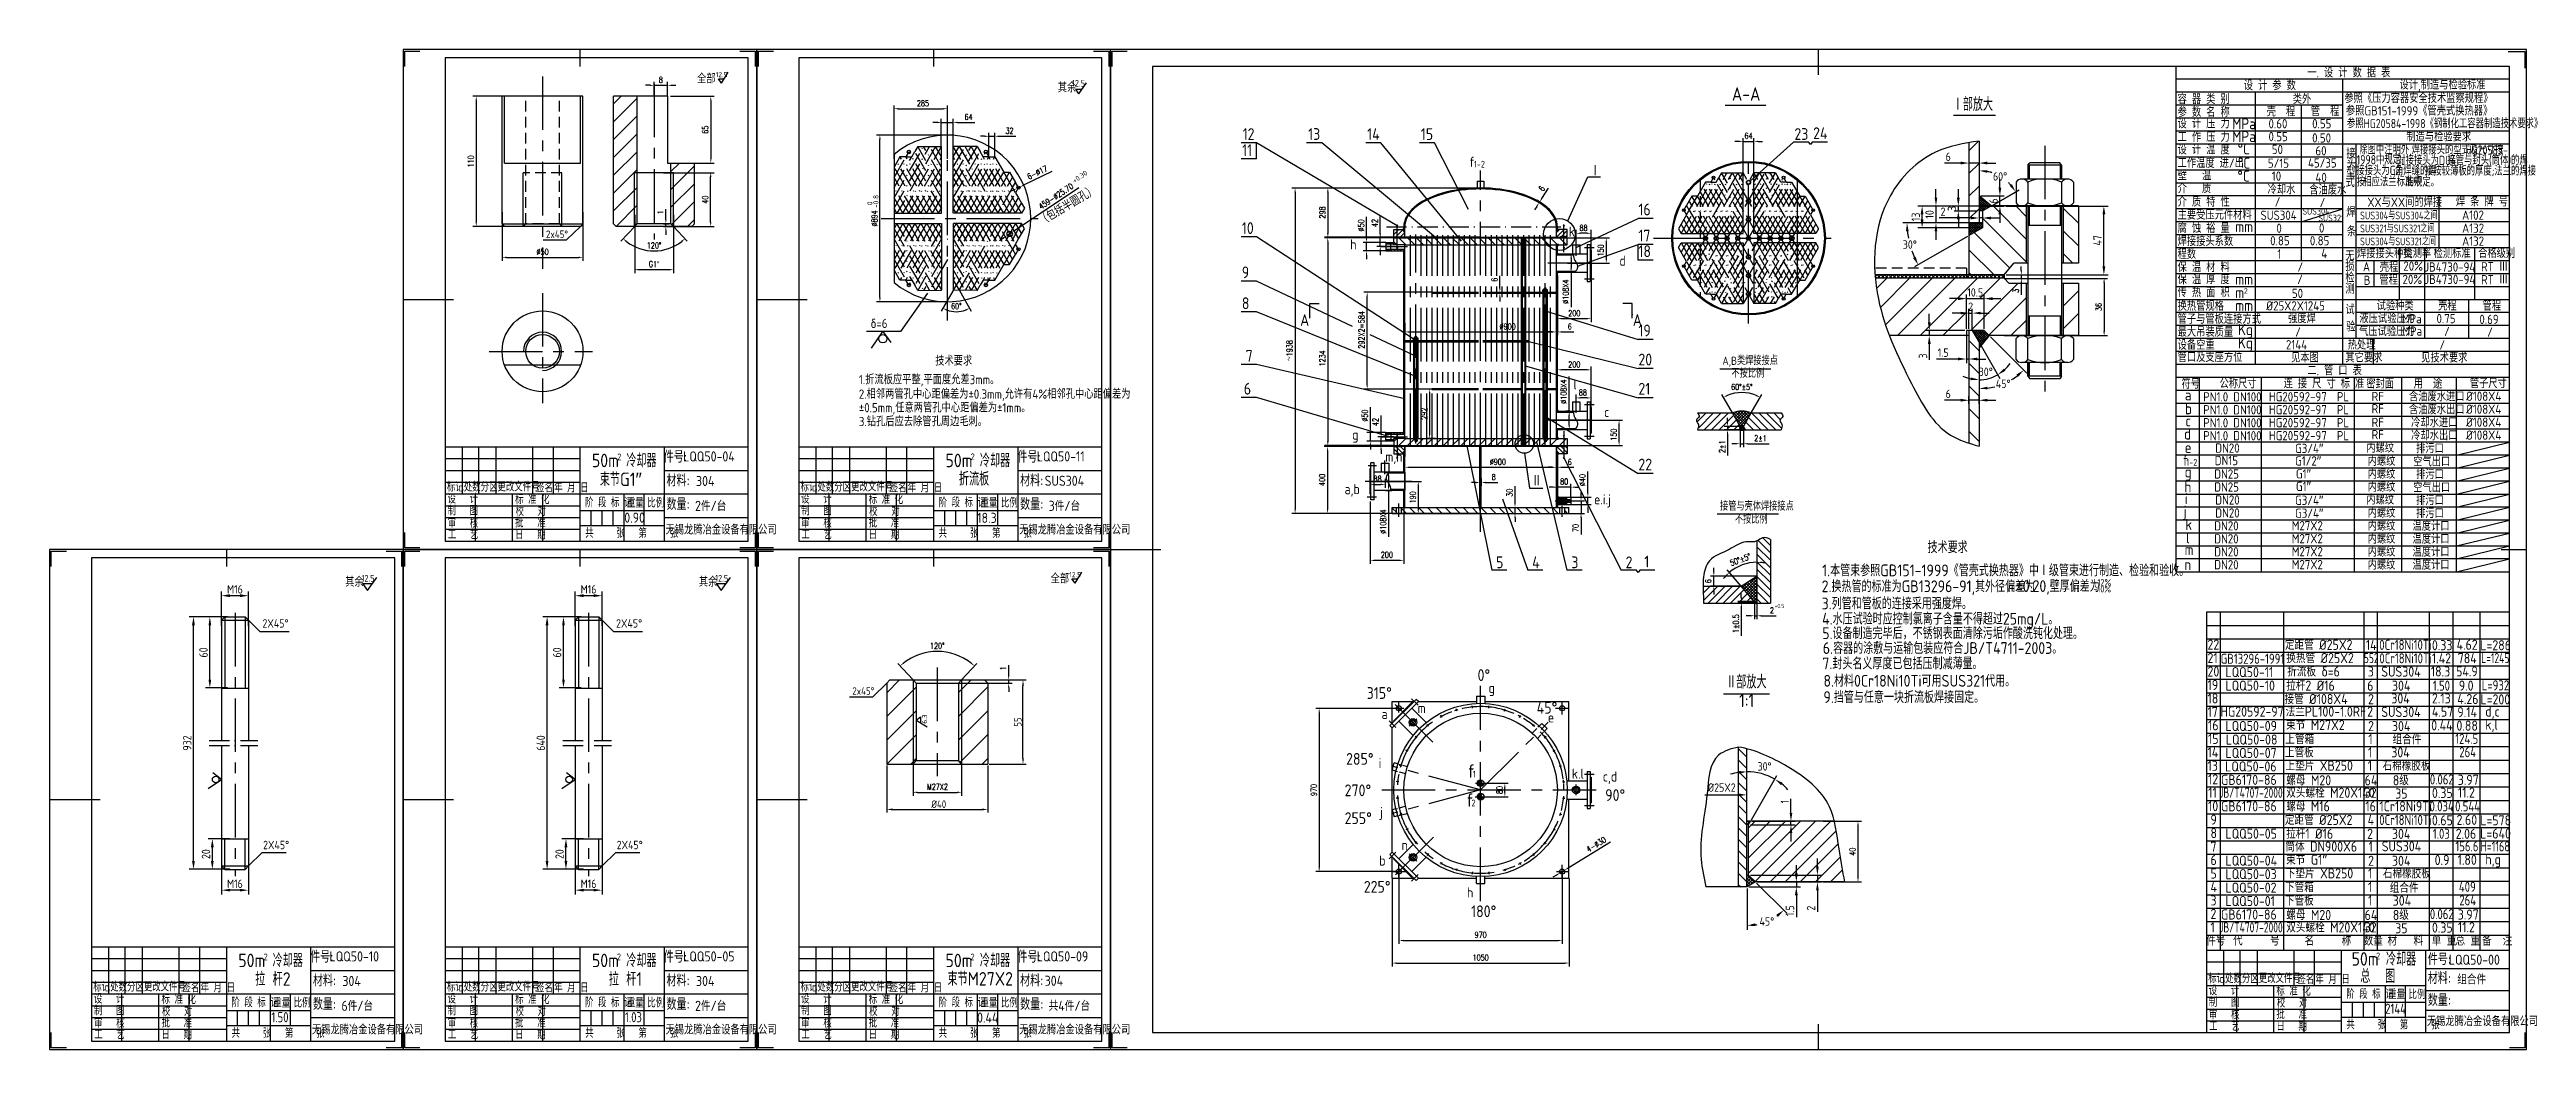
# Paper-space layout '布局1' of a CAD drawing. Extents: x 1187 to 4862, y -125 to 1349.
# Drawn here: x 1187 to 2658, y -121 to 473 of the extents above; entities that cross this region are included whole.
import ezdxf

# ---------------------------------------------------------------- set-up
doc = ezdxf.new("R2010")
doc.units = 0
doc.header["$MEASUREMENT"] = 0
for name, pattern in [('ACAD_ISO10W100', [18.5, 12, -3, 0.5, -3]), ('CENTER', [50.8, 31.75, -6.35, 6.35, -6.35]), ('HIDDEN', [9.525, 6.35, -3.175])]:
    doc.linetypes.add(name, pattern=pattern)
doc.layers.get('DEFPOINTS').update_dxf_attribs({"linetype": 'CONTINUOUS'})
for name, color, linetype in [('一般注释', 5, 'CONTINUOUS'), ('中心线', 1, 'CENTER'), ('单点划线', 6, 'ACAD_ISO10W100'), ('可见轮廓线', 7, 'CONTINUOUS'), ('图框_外框线', 7, 'CONTINUOUS'), ('图框_标题栏文字', 6, 'CONTINUOUS'), ('填充剖面线', 3, 'CONTINUOUS'), ('尺寸标注', 5, 'CONTINUOUS'), ('细实线', 2, 'CONTINUOUS'), ('虚线', 4, 'HIDDEN')]:
    doc.layers.add(name, color=color, linetype=linetype)
doc.layers.add('图框_内框线', color=5, linetype='CONTINUOUS', lineweight=30)
doc.layers.add('图框_角线', color=5, linetype='CONTINUOUS', lineweight=30)
doc.styles.add('GK', font='gbenor.shx', dxfattribs={"height": 10})
doc.styles.get("Standard").update_dxf_attribs({"font": 'gbenor.shx'})
doc.styles.add('TH_GBDIM', font='romans.shx', dxfattribs={"width": 0.8, "bigfont": 'gbcbig.shx'})
doc.styles.add('ZT', font='gbenor.shx', dxfattribs={"height": 8})
doc.styles.add('件号及接点字头', font='gbenor.shx', dxfattribs={"height": 7, "bigfont": 'gbcbig.shx'})
doc.styles.add('工程字', font='gbenor.shx', dxfattribs={"bigfont": 'gbcbig.shx'})
doc.styles.add('总图名称', font='gbenor.shx', dxfattribs={"height": 8, "bigfont": 'gbcbig.shx'})
doc.styles.add('所有注释', font='gbenor.shx', dxfattribs={"height": 6, "bigfont": 'gbcbig.shx'})
doc.styles.add('管口名称', font='gbenor.shx', dxfattribs={"height": 10, "bigfont": 'gbcbig.shx'})
doc.dimstyles.new('GB-35', dxfattribs={"dimtxt": 3.5, "dimasz": 3.5, "dimexe": 1.75, "dimexo": 0.875, "dimgap": 0.875, "dimtad": 1, "dimdsep": 46, "dimtxsty": '工程字', "dimcen": 3.5, "dimadec": 0, "dimazin": 0, "dimtfac": 0.7, "dimtmove": 0, "dimatfit": 3, "dimfxl": 0, "dimtzin": 0, "dimarcsym": 0})
doc.dimstyles.new('GB-5', dxfattribs={"dimtxt": 5, "dimasz": 5, "dimexe": 2.5, "dimexo": 1, "dimgap": 1.25, "dimtad": 1, "dimdsep": 46, "dimtxsty": '工程字', "dimcen": 5, "dimadec": 0, "dimazin": 0, "dimtfac": 0.7, "dimtix": 1, "dimtmove": 0, "dimatfit": 3, "dimfxl": 0, "dimtzin": 0, "dimarcsym": 0})
doc.dimstyles.new('GB-5$2', dxfattribs={"dimtxt": 5, "dimasz": 5, "dimexe": 2.5, "dimexo": 1, "dimgap": 1.25, "dimtad": 1, "dimtih": 1, "dimtoh": 1, "dimdsep": 46, "dimtxsty": '工程字', "dimcen": 5, "dimazin": 0, "dimtfac": 0.7, "dimtix": 1, "dimtmove": 0, "dimatfit": 3, "dimfxl": 0, "dimtzin": 0, "dimarcsym": 0})
doc.dimstyles.new('TH_GBDIM', dxfattribs={"dimtxt": 3.5, "dimasz": 2.5, "dimexe": 2, "dimexo": 0, "dimgap": 1.5, "dimtad": 1, "dimdec": 1, "dimzin": 0, "dimdsep": 46, "dimtxsty": 'TH_GBDIM', "dimcen": 2.5, "dimclrd": 130, "dimclre": 130, "dimclrt": 3, "dimadec": 0, "dimazin": 0, "dimtfac": 0.714286, "dimtdec": 1, "dimtmove": 0, "dimatfit": 3, "dimfxl": 0, "dimtolj": 1, "dimtzin": 0, "dimlwd": -1, "dimlwe": -1, "dimarcsym": 0})
pattern_1 = [(315, (2136.1271, 773.6982), (0.6735192, 0.6735192), []), (45, (2136.1271, 773.6982), (-0.6735192, 0.6735192), [])]
pattern_2 = [(315, (9e-13, 598.234), (-1.3258252, -1.3258252), [])]

psp = doc.layouts.new('布局1')

# ---------------------------------------------------------------- texts
at = {"layer": '一般注释'}
for s, height, style, p in [('全部', 5.5, '工程字', (1571.865, 452.54)), ('12.5', 3, '工程字', (1582.887, 456.229)), ('一. 设 计 数 据 表', 5.5, '工程字', (2528.18, 456.099)), ('其余', 5.5, '工程字', (1786.034, 447.258)), ('A-A', 8, '管口名称', (2186.43, 442.225)), ('Ⅰ部放大', 8, '工程字', (2317.505, 436.197)), ('容 器 类 别', 5.5, '工程字', (2451.12, 440.394)), ('设 计 参 数', 5.5, '工程字', (2490.395, 448.523)), ('类外', 5.5, '工程字', (2519.505, 440.394)), ('参照《压力容器安全技术监察规程》', 5.5, '工程字', (2550.146, 440.936)), ('设计,制造与检验标准', 5.5, '工程字', (2582.867, 448.943)), ('参 数 名 称', 5.5, '工程字', (2451.12, 432.673)), ('设 计 压 力', 5.5, '工程字', (2451.12, 425.832)), (' MPa', 6.6, '工程字', (2479.927, 425.3)), ('壳  程', 5.5, '工程字', (2504.007, 432.951)), ('0.60', 5.5, '工程字', (2505.103, 425.836)), ('管  程', 5.5, '工程字', (2530.188, 433.25)), ('0.55', 5.5, '工程字', (2531.01, 425.861)), ('参照GB151-1999《管壳式换热器》', 5.5, '工程字', (2551.032, 433.487)), ('11', 7, '件号及接点字头', (1895.578, 409.403)), ('12', 7, '件号及接点字头', (1895.85, 418.941)), ('13', 7, '件号及接点字头', (1934.74, 418.941)), ('14', 7, '件号及接点字头', (1969.797, 418.941)), ('15', 7, '件号及接点字头', (2001.668, 418.941)), ('23', 7, '件号及接点字头', (2223.542, 418.965)), ('24', 7, '件号及接点字头', (2234.648, 419.433)), ('设 计 温 度', 5.5, '工程字', (2451.12, 410.39)), ('工 作 压 力', 5.5, '工程字', (2451.12, 417.856)), (' MPa', 6.6, '工程字', (2479.927, 417.683)), (' °C', 6.6, '工程字', (2483.196, 410.331)), ('0.55', 5.5, '工程字', (2505.103, 418.183)), ('50', 5.5, '工程字', (2507.055, 410.557)), ('0.50', 5.5, '工程字', (2531.01, 417.387)), ('60', 5.5, '工程字', (2532.962, 409.761)), ('接', 5.5, '工程字', (2551.319, 408.099)), ('制造与检验要求', 5.5, '工程字', (2586.942, 418.088)), ('Ⅰ', 7, '件号及接点字头', (2102.207, 397.267)), ('壁   温', 5.5, '工程字', (2451.12, 395.066)), ('工作温度 进/出', 5.5, '工程字', (2451.12, 402.414)), (' °C', 6.6, '工程字', (2483.06, 394.214)), (' °C', 6.6, '工程字', (2483.332, 401.873)), ('5/15', 5.5, '工程字', (2504.725, 402.389)), ('10', 5.5, '工程字', (2507.055, 394.735)), ('45/35', 5.5, '工程字', (2528.53, 402.555)), ('40', 5.5, '工程字', (2532.962, 393.939)), ('型', 5.5, '工程字', (2551.215, 396.953)), ('头', 5.5, '工程字', (2551.511, 402.377)), ('介   质', 5.5, '工程字', (2451.12, 387.346)), ('介 质 特 性', 5.5, '工程字', (2451.12, 379.367)), ('冷却水', 5.5, '工程字', (2504.55, 386.742)), ('/', 5.5, '工程字', (2508.763, 379.371)), ('含油废水', 5.5, '工程字', (2529.301, 386.524)), ('/', 5.5, '工程字', (2535.448, 379.013)), ('式', 5.5, '工程字', (2550.819, 390.953)), ('XX与XX间的焊接', 5.5, '工程字', (2563.811, 379.203)), ('焊 条 牌 号', 5.5, '工程字', (2616.387, 379.482)), ('10', 7, '件号及接点字头', (1895.369, 363.071)), ('16', 7, '件号及接点字头', (2130.878, 374.155)), ('腐 蚀 裕 量', 5.5, '工程字', (2451.12, 363.693)), ('主要受压元件材料', 5.5, '工程字', (2451.12, 371.646)), ('mm', 6.6, '工程字', (2485.364, 364.238)), ('SUS304', 5.5, '工程字', (2500.35, 371.467)), ('0', 5.5, '工程字', (2509.753, 363.747)), ('SUS304', 4, '工程字', (2525.223, 374.596)), ('SUS321', 4, '工程字', (2534.68, 370.555)), ('0', 5.5, '工程字', (2535.082, 363.913)), ('焊', 5.5, '工程字', (2551.285, 373.204)), ('条', 5.5, '工程字', (2551.6, 361.769)), ('A102', 5.5, '工程字', (2620.065, 371.532)), ('A132', 5.5, '工程字', (2620.065, 363.787)), ('2x45%%D', 4.5, '工程字', (1482.119, 360.686)), ('17', 7, '件号及接点字头', (2130.878, 358.607)), ('18', 7, '件号及接点字头', (2130.878, 349.362)), ('程数', 5.5, '工程字', (2451.12, 348.252)), ('焊接接头系数 ', 5.5, '工程字', (2451.12, 355.972)), ('0.85', 5.5, '工程字', (2506.092, 356.332)), ('1', 5.5, '工程字', (2510.331, 348.419)), ('0.85', 5.5, '工程字', (2529.669, 356.305)), ('4', 5.5, '工程字', (2536.431, 348.777)), ('焊接接头种类', 5.5, '工程字', (2557.656, 348.715)), ('检测率', 5.5, '工程字', (2585.158, 348.959)), ('检测标准', 5.5, '工程字', (2603.113, 348.766)), ('A132', 5.5, '工程字', (2620.065, 356.087)), ('合格级别', 5.5, '工程字', (2629.601, 348.863)), ('9', 7, '件号及接点字头', (1895.369, 336.801)), ('保 温 材 料', 5.5, '工程字', (2451.12, 340.531)), ('保 温 厚 度', 5.5, '工程字', (2451.12, 333.309)), ('/', 5.5, '工程字', (2522.138, 333.353)), ('/', 5.5, '工程字', (2522.286, 340.698)), ('损', 5.5, '工程字', (2550.725, 341.103)), ('检', 5.5, '工程字', (2550.725, 334.342)), ('无', 5.5, '工程字', (2550.725, 347.322)), ('A', 5.5, '工程字', (2561.177, 340.915)), ('B', 5.5, '工程字', (2561.659, 332.87)), ('管程', 5.5, '工程字', (2570.965, 332.969)), ('壳程', 5.5, '工程字', (2571.136, 340.59)), ('20%', 5.5, '工程字', (2584.686, 333.356)), ('20%', 5.5, '工程字', (2585.169, 341.265)), ('JB4730-94', 5.5, '工程字', (2597.606, 340.717)), ('JB4730-94', 5.5, '工程字', (2597.641, 333.37)), ('RT Ⅲ', 5.5, '工程字', (2631.337, 340.864)), ('RT Ⅲ', 5.5, '工程字', (2631.337, 333.191)), ('8', 7, '件号及接点字头', (1895.369, 318.439)), ('传 热 面 积', 5.5, '工程字', (2451.12, 325.588)), ('mm', 6.6, '工程字', (2485.364, 332.952)), ('m', 6.6, '工程字', (2485.364, 324.962)), ('50', 5.5, '工程字', (2518.989, 325.061)), ('测', 5.5, '工程字', (2550.725, 327.581)), ('试验种类', 5.5, '工程字', (2569.326, 317.677)), ('壳程', 5.5, '工程字', (2605.811, 317.681)), ('管程', 5.5, '工程字', (2632.25, 317.639)), ('δ=6', 5.5, '工程字', (1674.93, 307.22)), ('A', 7, '件号及接点字头', (2127.585, 308.479)), ('19', 7, '件号及接点字头', (2130.878, 302.234)), ('换热管规格', 5.5, '工程字', (2451.12, 317.495)), ('管子与管板连接方式', 5.5, '工程字', (2451.12, 309.774)), ('mm', 6.6, '工程字', (2485.364, 317.34)), ('Kg', 6.6, '工程字', (2487.026, 302.995)), ('%%C25X2X1245', 5.5, '工程字', (2503.779, 317.649)), ('强度焊', 5.5, '工程字', (2516.69, 310.199)), ('试', 5.5, '工程字', (2550.765, 315.301)), ('验', 5.5, '工程字', (2551.225, 305.207)), ('液压试验压力', 5.5, '工程字', (2559.089, 310.191)), ('MPa', 5.5, '工程字', (2584.336, 309.985)), ('0.75', 5.5, '工程字', (2604.875, 310.084)), ('0.69', 5.5, '工程字', (2630.323, 309.645)), ('7', 7, '件号及接点字头', (1897.677, 287.216)), ('设备空重', 5.5, '工程字', (2451.12, 294.333)), ('最大吊装质量', 5.5, '工程字', (2451.12, 302.053)), ('Kg', 6.6, '工程字', (2487.026, 295.134)), ('2144', 5.5, '工程字', (2515.435, 294.549)), ('/', 5.5, '工程字', (2520.926, 302.112)), ('热处理', 5.5, '工程字', (2552.125, 294.467)), ('气压试验压力', 5.5, '工程字', (2558.87, 302.473)), ('MPa', 5.5, '工程字', (2584.578, 302.641)), ('/', 5.5, '工程字', (2606.565, 294.407)), ('/', 5.5, '工程字', (2609.356, 302.427)), ('/', 5.5, '工程字', (2635.006, 302.12)), ('1.折流板应平整,平面度允差3mm。', 5.5, '工程字', (1667.928, 273.844)), ('技术要求', 5.5, '工程字', (1713.271, 284.943)), ('20', 7, '件号及接点字头', (2130.878, 285.025)), ('A,B类焊接接点', 4.86, '工程字', (2180.774, 285.346)), ('不按比例', 4.86, '工程字', (2186.145, 277.759)), ('管口及支座方位', 5.5, '工程字', (2451.12, 287.11)), ('见本图', 5.5, '工程字', (2518.494, 286.819)), ('二. 管 口 表', 5.5, '工程字', (2528.18, 279.159)), ('其它要求', 5.5, '工程字', (2550.717, 286.884)), ('见技术要求', 5.5, '工程字', (2595.744, 286.792)), ('2.相邻两管孔中心距偏差为%%P0.3mm,允许有4%相邻孔中心距偏差为', 5.5, '工程字', (1667.928, 265.23)), ('6', 7, '件号及接点字头', (1896.573, 267.688)), ('21', 7, '件号及接点字头', (2130.878, 267.652)), ('符号', 5.5, '工程字', (2453.404, 271.233)), ('PN1.0 DN100', 5.5, '工程字', (2466.323, 263.601)), ('公称尺寸', 5.5, '工程字', (2476.024, 271.412)), ('HG20592-97  PL', 5.5, '工程字', (2505.284, 263.656)), ('连 接 尺 寸 标 准', 5.5, '工程字', (2514.026, 271.466)), ('密封面', 5.5, '工程字', (2563.172, 271.322)), ('RF', 5.5, '工程字', (2566.346, 263.788)), ('含油废水进口', 5.5, '工程字', (2588.513, 263.698)), ('用  途', 5.5, '工程字', (2591.321, 271.322)), ('%%C108X4', 5.5, '工程字', (2622.404, 263.949)), ('管子尺寸', 5.5, '工程字', (2624.639, 271.562)), ('%%P0.5mm,任意两管孔中心距偏差为%%P1mm。', 5.5, '工程字', (1667.928, 257.131)), ('3.钻孔后应去除管孔周边毛刺。', 5.5, '工程字', (1667.928, 248.932)), ('PN1.0 DN100', 5.5, '工程字', (2466.323, 255.901)), ('PN1.0 DN100', 5.5, '工程字', (2466.323, 248.201)), ('HG20592-97  PL', 5.5, '工程字', (2505.284, 255.956)), ('HG20592-97  PL', 5.5, '工程字', (2505.284, 248.256)), ('RF', 5.5, '工程字', (2566.346, 256.53)), ('RF', 5.5, '工程字', (2566.346, 248.388)), ('含油废水出口', 5.5, '工程字', (2588.513, 255.998)), ('冷却水进口', 5.5, '工程字', (2589.781, 248.298)), ('%%C108X4', 5.5, '工程字', (2622.404, 256.249)), ('%%C108X4', 5.5, '工程字', (2622.404, 248.549)), ('PN1.0 DN100', 5.5, '工程字', (2466.323, 240.501)), ('DN20', 5.5, '工程字', (2473.477, 233.14)), ('HG20592-97  PL', 5.5, '工程字', (2505.284, 240.556)), ('G3/4″', 5.5, '工程字', (2520.881, 232.975)), ('内螺纹', 5.5, '工程字', (2563.179, 233.221)), ('RF', 5.5, '工程字', (2566.346, 241.13)), ('冷却水出口', 5.5, '工程字', (2589.781, 240.598)), ('排污口', 5.5, '工程字', (2592.728, 232.838)), ('%%C108X4', 5.5, '工程字', (2622.404, 240.849)), ('50m 冷却器', 8, '总图名称', (1509.387, 224.56)), ('束节G1″', 8, '总图名称', (1514.083, 213.355)), ('2', 4, '工程字', (1524.485, 228.663)), ('LQQ50-04', 6, '工程字', (1563.581, 227.948)), ('50m 冷却器', 8, '总图名称', (1719.387, 224.56)), ('折流板', 8, '总图名称', (1727.32, 213.645)), ('2', 4, '工程字', (1734.32, 228.751)), ('LQQ50-11', 6, '工程字', (1773.581, 227.948)), ('22', 7, '件号及接点字头', (2130.878, 222.631)), ('DN25', 5.5, '工程字', (2472.854, 217.761)), ('DN15', 5.5, '工程字', (2473.172, 225.751)), ('G1/2″', 5.5, '工程字', (2520.871, 225.522)), ('G1″', 5.5, '工程字', (2521.382, 217.852)), ('内螺纹', 5.5, '工程字', (2563.948, 225.383)), ('内螺纹', 5.5, '工程字', (2563.948, 217.683)), ('空气出口', 5.5, '工程字', (2591.013, 225.039)), ('排污口', 5.5, '工程字', (2592.728, 217.438)), ('304', 6, '工程字', (1571.224, 213.359)), ('SUS304', 6, '工程字', (1778.283, 213.477)), ('Ⅱ', 7, '件号及接点字头', (2067.498, 213.018)), ('DN25', 5.5, '工程字', (2472.854, 210.061)), ('DN20', 5.5, '工程字', (2473.477, 202.34)), ('G3/4″', 5.5, '工程字', (2520.881, 202.175)), ('G1″', 5.5, '工程字', (2521.382, 210.387)), ('内螺纹', 5.5, '工程字', (2563.179, 202.421)), ('内螺纹', 5.5, '工程字', (2563.948, 209.983)), ('空气出口', 5.5, '工程字', (2591.013, 209.639)), ('排污口', 5.5, '工程字', (2592.728, 202.038)), ('0.90', 6, '工程字', (1528.612, 191.605)), ('2件/台', 6, '工程字', (1570.656, 198.595)), ('18.3', 6, '工程字', (1738.254, 191.454)), ('3件/台', 6, '工程字', (1780.656, 198.595)), ('接管与壳体焊接接点', 4.86, '工程字', (2179.392, 198.845)), ('不按比例', 4.86, '工程字', (2188.181, 191.106)), ('DN20', 5.5, '工程字', (2472.854, 186.961)), ('DN20', 5.5, '工程字', (2473.477, 194.64)), ('M27X2', 5.5, '工程字', (2518.883, 187.052)), ('G3/4″', 5.5, '工程字', (2520.881, 194.475)), ('内螺纹', 5.5, '工程字', (2563.948, 194.583)), ('内螺纹', 5.5, '工程字', (2563.948, 186.883)), ('温度计口', 5.5, '工程字', (2590.615, 186.81)), ('排污口', 5.5, '工程字', (2592.728, 194.338)), ('技术要求', 7, '工程字', (2302.655, 173.502)), ('DN20', 5.5, '工程字', (2472.854, 179.261)), ('DN20', 5.5, '工程字', (2472.854, 171.561)), ('M27X2', 5.5, '工程字', (2518.883, 179.352)), ('M27X2', 5.5, '工程字', (2518.883, 171.652)), ('内螺纹', 5.5, '工程字', (2563.948, 179.183)), ('内螺纹', 5.5, '工程字', (2563.948, 171.483)), ('温度计口', 5.5, '工程字', (2590.615, 179.11)), ('温度计口', 5.5, '工程字', (2590.615, 171.41)), ('12.5', 3, '工程字', (1792.817, 159.216)), ('5', 7, '件号及接点字头', (2046.401, 164.546)), ('4', 7, '件号及接点字头', (2067.776, 164.546)), ('3', 7, '件号及接点字头', (2091.079, 164.546)), ('2', 7, '件号及接点字头', (2123.267, 164.546)), ('1', 7, '件号及接点字头', (2134.373, 165.014)), ('1.本管束参照GB151-1999《管壳式换热器》中Ⅰ级管束进行制造、检验和验收。', 7, '所有注释', (2240.005, 159.76)), ('DN20', 5.5, '工程字', (2472.854, 163.861)), ('M27X2', 5.5, '工程字', (2518.883, 163.952)), ('内螺纹', 5.5, '工程字', (2563.948, 163.783)), ('温度计口', 5.5, '工程字', (2590.615, 163.71)), ('其余', 5.5, '工程字', (1362.85, 153.593)), ('其余', 5.5, '工程字', (1572.85, 153.593)), ('全部', 5.5, '工程字', (1781.795, 155.526)), ('3.列管和管板的连接采用强度焊。', 7, '所有注释', (2239.718, 140.11)), ('2.换热管的标准为GB13296-91,其外径偏差为', 7, '所有注释', (2239.738, 150.296)), ('±0.20,壁厚偏差为   ', 7, '所有注释', (2355.047, 150.417)), ('-10%', 4, '工程字', (2401.056, 150.143)), ('+12%', 4, '工程字', (2401.13, 154.084)), ('4.水压试验时应控制氯离子含量不得超过25mg/L。', 7, '所有注释', (2239.975, 131.03)), ('5.设备制造完毕后，不锈钢表面清除污垢作酸洗钝化处理。', 7, '所有注释', (2240.067, 122.413)), ('6.容器的涂敷与运输包装应符合JB/T4711-2003。', 7, '所有注释', (2240.424, 113.618)), ('22', 6, '工程字', (2468.865, 116.191)), ('定距管 %%C25X2', 6, '工程字', (2514.861, 116.053)), ('14', 6, '工程字', (2562.889, 115.972)), ('0.33', 6, '工程字', (2602.137, 115.807)), ('4.62', 6, '工程字', (2616.781, 116.081)), ('L=286', 6, '工程字', (2630.874, 115.807)), ('0%%d', 7, '件号及接点字头', (2035.373, 97.544)), ('7.封头名义厚度已包括压制减薄量。', 7, '所有注释', (2240.15, 104.501)), ('21', 6, '工程字', (2468.865, 108.191)), ('LQQ50-11', 6, '工程字', (2479.535, 99.825)), ('换热管 %%C25X2', 6, '工程字', (2515.671, 108.167)), ('折流板 δ=6', 6, '工程字', (2516.229, 100.206)), ('3', 6, '工程字', (2564.068, 100.206)), ('SUS304', 6, '工程字', (2572.026, 100.123)), ('18.3', 6, '工程字', (2601.474, 100.206)), ('1.42', 6, '工程字', (2602.126, 108.031)), ('54.9', 6, '工程字', (2616.513, 100.264)), ('784', 6, '工程字', (2617.466, 108.094)), ('2x45%%D', 4.5, '工程字', (1664.043, 89.339)), ('315%%d', 7, '件号及接点字头', (1969.538, 86.906)), ('Ⅱ部放大', 8, '工程字', (2183.004, 93.066)), ('1:1', 8, '工程字', (2190.683, 82.026)), ('9.挡管与任意一块折流板焊接固定。', 7, '所有注释', (2240.778, 84.48)), ('8.材料0Cr18Ni10Ti可用SUS321代用。', 7, '所有注释', (2240.778, 94.172)), ('19', 6, '工程字', (2468.865, 92.191)), ('18', 6, '工程字', (2468.865, 84.191)), ('LQQ50-10', 6, '工程字', (2479.535, 91.825)), ('接管 %%C108X4', 6, '工程字', (2514.622, 83.829)), ('拉杆2 %%C16', 6, '工程字', (2515.609, 91.786)), ('6', 6, '工程字', (2563.678, 91.786)), ('2', 6, '工程字', (2564.217, 83.767)), ('304', 6, '工程字', (2578.034, 84.201)), ('304', 6, '工程字', (2578.407, 91.752)), ('2.13', 6, '工程字', (2602.137, 84.203)), ('4.26', 6, '工程字', (2617.246, 83.829)), ('9.0', 6, '工程字', (2618.093, 91.786)), ('L=200', 6, '工程字', (2630.976, 83.633)), ('45%%d', 7, '件号及接点字头', (2070.48, 78.172)), ('17', 6, '工程字', (2468.865, 76.191)), ('16', 6, '工程字', (2469.161, 68.191)), ('HG20592-97', 6, '工程字', (2476.576, 76.387)), ('LQQ50-09', 6, '工程字', (2479.535, 67.825)), ('法兰PL100-1.0RF', 6, '工程字', (2515.257, 76.387)), ('束节 M27X2', 6, '工程字', (2515.535, 68.389)), ('2', 6, '工程字', (2563.678, 76.387)), ('2', 6, '工程字', (2564.217, 67.767)), ('SUS304', 6, '工程字', (2572.026, 76.201)), ('304', 6, '工程字', (2578.407, 67.752)), ('0.44', 6, '工程字', (2601.716, 68.203)), ('4.57', 6, '工程字', (2602.137, 76.387)), ('0.88', 6, '工程字', (2616.712, 68.027)), ('9.14', 6, '工程字', (2617.256, 76.038)), ('d,c', 6, '工程字', (2633.835, 76.44)), ('k,l', 6, '工程字', (2633.853, 68.624)), ('15', 6, '工程字', (2469.161, 60.191)), ('LQQ50-08', 6, '工程字', (2479.729, 59.761)), ('上管箱', 6, '工程字', (2515.074, 60.072)), ('1', 6, '工程字', (2564.39, 60.072)), ('组合件', 6, '工程字', (2578.802, 59.969)), ('285%%d', 7, '件号及接点字头', (1957.283, 47.769)), ('14', 6, '工程字', (2468.865, 52.191)), ('LQQ50-06', 6, '工程字', (2479.354, 43.798)), ('LQQ50-07', 6, '工程字', (2479.535, 51.825)), ('上管板', 6, '工程字', (2514.88, 52.136)), ('上垫片 XB250', 6, '工程字', (2515.176, 44.26)), ('1', 6, '工程字', (2564.036, 44.198)), ('1', 6, '工程字', (2564.196, 52.136)), ('石棉橡胶板', 6, '工程字', (2572.825, 44.26)), ('304', 6, '工程字', (2578.034, 52.201)), ('270%%d', 7, '件号及接点字头', (1956.434, 29.102)), ('90%%d', 7, '件号及接点字头', (2111.174, 26.294)), ('12', 6, '工程字', (2469.161, 36.191)), ('GB6170-86', 6, '工程字', (2476.875, 35.825)), ('双头螺栓 M20X140', 6, '工程字', (2515.632, 28.177)), ('螺母 M20', 6, '工程字', (2515.649, 35.58)), ('32', 6, '工程字', (2562.179, 28.177)), ('64', 6, '工程字', (2562.204, 35.581)), ('8级', 6, '工程字', (2578.905, 35.581)), ('35', 6, '工程字', (2580.343, 27.67)), ('0.35', 6, '工程字', (2602.142, 28.078)), ('11.2', 6, '工程字', (2617.535, 28.301)), ('3.97', 6, '工程字', (2617.493, 35.828)), ('255%%d', 7, '件号及接点字头', (1956.434, 12.556)), ('10', 6, '工程字', (2469.161, 20.191)), ('9', 6, '工程字', (2470.639, 12.191)), ('GB6170-86', 6, '工程字', (2476.88, 20.127)), ('定距管 %%C25X2', 6, '工程字', (2514.861, 12.053)), ('螺母 M16', 6, '工程字', (2515.609, 20.127)), ('16', 6, '工程字', (2562.622, 20.127)), ('4', 6, '工程字', (2563.986, 12.056)), ('1Cr18Ni9Ti', 6, '工程字', (2570.908, 20.082)), ('0.65', 6, '工程字', (2602.137, 11.807)), ('2.60', 6, '工程字', (2616.781, 12.081)), ('L=578', 6, '工程字', (2630.874, 11.807)), ('7', 6, '工程字', (2470.639, -3.809)), ('8', 6, '工程字', (2470.639, 4.191)), ('LQQ50-05', 6, '工程字', (2479.535, 3.825)), ('筒体 DN900X6', 6, '工程字', (2515.166, -3.797)), ('拉杆1 %%C16', 6, '工程字', (2515.609, 3.786)), ('2', 6, '工程字', (2563.678, 3.786)), ('1', 6, '工程字', (2564.523, -3.859)), ('SUS304', 6, '工程字', (2572.332, -3.618)), ('304', 6, '工程字', (2578.407, 3.752)), ('2.06', 6, '工程字', (2616.255, 3.786)), ('L=640', 6, '工程字', (2630.838, 3.964)), ('6', 6, '工程字', (2470.639, -11.809)), ('5', 6, '工程字', (2470.639, -19.809)), ('LQQ50-04', 6, '工程字', (2479.535, -12.175)), ('LQQ50-03', 6, '工程字', (2479.535, -20.175)), ('下垫片 XB250', 6, '工程字', (2515.357, -19.713)), ('束节 G1″', 6, '工程字', (2515.535, -11.611)), ('1', 6, '工程字', (2564.217, -19.775)), ('2', 6, '工程字', (2564.217, -12.233)), ('石棉橡胶板', 6, '工程字', (2573.006, -19.713)), ('304', 6, '工程字', (2578.407, -12.248)), ('0.9', 6, '工程字', (2603.767, -11.797)), ('1.80', 6, '工程字', (2617.369, -11.681)), ('h,g', 6, '工程字', (2633.853, -11.376)), ('LQQ50-02', 6, '工程字', (2479.535, -28.175)), ('下管箱', 6, '工程字', (2514.88, -27.864)), ('下管板', 6, '工程字', (2514.88, -35.864)), ('1', 6, '工程字', (2564.196, -27.864)), ('组合件', 6, '工程字', (2577.113, -28.277)), ('180%%d', 7, '件号及接点字头', (2031.523, -42.755)), ('3', 6, '工程字', (2470.639, -35.809)), ('2', 6, '工程字', (2470.639, -43.809)), ('GB6170-86', 6, '工程字', (2476.875, -44.175)), ('LQQ50-01', 6, '工程字', (2479.535, -36.175)), ('螺母 M20', 6, '工程字', (2515.649, -44.42)), ('64', 6, '工程字', (2562.204, -44.419)), ('1', 6, '工程字', (2564.196, -35.864)), ('304', 6, '工程字', (2578.854, -35.898)), ('8级', 6, '工程字', (2578.905, -44.419)), ('3.97', 6, '工程字', (2617.493, -44.172)), ('件号', 6, '工程字', (2468.036, -59.613)), ('1', 6, '工程字', (2470.639, -51.809)), ('代     号', 6, '工程字', (2484.022, -59.613)), ('双头螺栓 M20X140', 6, '工程字', (2515.632, -51.823)), ('名     称', 6, '工程字', (2526.5, -59.613)), ('数量', 6, '工程字', (2561.595, -59.613)), ('32', 6, '工程字', (2562.179, -51.823)), ('材   料', 6, '工程字', (2575.75, -59.613)), ('35', 6, '工程字', (2580.343, -52.33)), ('单 重', 6, '工程字', (2601.995, -59.613)), ('0.35', 6, '工程字', (2602.142, -51.922)), ('总 重', 6, '工程字', (2616.124, -59.613)), ('11.2', 6, '工程字', (2617.535, -51.699)), ('备  注', 6, '工程字', (2631.945, -59.613)), ('50m 冷却器', 8, '总图名称', (1299.387, -72.44)), ('2', 4, '工程字', (1314.447, -68.337)), ('LQQ50-10', 6, '工程字', (1353.581, -69.052)), ('50m 冷却器', 8, '总图名称', (1509.387, -72.44)), ('2', 4, '工程字', (1524.25, -68.337)), ('LQQ50-05', 6, '工程字', (1563.581, -69.052)), ('50m 冷却器', 8, '总图名称', (1719.387, -72.44)), ('2', 4, '工程字', (1734.278, -68.337)), ('LQQ50-09', 6, '工程字', (1773.581, -69.052)), ('50m 冷却器', 8, '总图名称', (2554.431, -71.551)), ('总  图', 8, '总图名称', (2559.611, -81.8)), ('2', 4, '工程字', (2568.974, -67.782)), ('LQQ50-00', 6, '工程字', (2612.177, -71.023)), ('拉 杆2', 8, '总图名称', (1309.454, -83.487)), ('304', 6, '工程字', (1361.224, -83.641)), ('拉 杆1', 8, '总图名称', (1519.454, -83.487)), ('304', 6, '工程字', (1571.224, -83.641)), ('束节M27X2', 8, '总图名称', (1720.564, -83.358)), ('304', 6, '工程字', (1778.283, -83.523)), ('组合件', 6, '工程字', (2617.188, -82.684)), ('6件/台', 6, '工程字', (1360.656, -98.405)), ('2件/台', 6, '工程字', (1570.656, -98.405)), ('0.44', 6, '工程字', (1738.123, -105.39)), ('共4件/台', 6, '工程字', (1780.656, -98.405))]:
    psp.add_text(s, height=height, dxfattribs=dict(at, style=style)).set_placement(p)
at = {"layer": '一般注释', "style": '工程字'}
for s, height, width, p in [('参照HG20584-1998《钢制化工容器制造技术要求》', 5.5, 0.9, (2551.696, 425.948)), ('除图中注明外,焊接接头的型式及尺寸按', 5.5, 0.9, (2558.947, 410.412)), ('HG20583-', 5.5, 0.9, (2622.1, 410.202)), ('接接头为G2;', 5.5, 0.9, (2557.256, 398.094)), ('按', 5.5, 0.9, (2557.455, 391.398)), ('1998中规定;', 5.5, 0.9, (2557.438, 404.444)), ('相应法兰标准中', 5.5, 0.9, (2561.367, 391.421)), ('角焊缝的焊', 5.5, 0.9, (2580.173, 397.907)), ('对接接头为DU4;', 5.5, 0.9, (2581.586, 404.05)), ('的规定。', 5.5, 0.9, (2586.604, 391.265)), ('接按较薄板的厚度;法兰的焊接', 5.5, 0.9, (2598.045, 397.825)), ('接管与封头(筒体)的焊', 5.5, 0.9, (2611.323, 404.136)), ('SUS304与SUS304之间', 4.62, 0.9, (2559.467, 371.748)), ('SUS321与SUS321之间', 4.62, 0.9, (2559.467, 364.048)), ('SUS304与SUS321之间', 4.62, 0.9, (2559.467, 356.348)), ('+0.5', 2.5, 0.9, (2211.775, 140.818)), ('0Cr18Ni10Ti', 6, 0.9, (2570.879, 116.014)), ('GB13296-1991', 6, 0.9, (2476.697, 107.769)), ('552', 6, 0.8, (2561.72, 108.148)), ('0Cr18Ni10Ti', 6, 0.9, (2570.941, 108.045)), ('L=1245', 6, 0.8, (2631.491, 108.167)), ('1.50', 6, 0.9, (2602.695, 91.786)), ('L=932', 6, 0.9, (2631.772, 91.964)), ('124.5', 6, 0.9, (2616, 60.217)), ('264', 6, 0.9, (2618.426, 52.281)), ('JB/T4707-2000', 6, 0.8, (2475.817, 28.177)), ('0.062', 6, 0.9, (2600.924, 36.071)), ('0Cr18Ni10Ti', 6, 0.9, (2570.879, 12.014)), ('0.034', 6, 0.9, (2600.76, 20.127)), ('0.544', 6, 0.9, (2615.919, 20.127)), ('1.03', 6, 0.9, (2602.695, 3.786)), ('156.6', 6, 0.9, (2616.096, -3.62)), ('H=1168', 6, 0.85, (2630.924, -3.702)), ('409', 6, 0.9, (2618.163, -27.719)), ('0.062', 6, 0.9, (2600.924, -43.929)), ('264', 6, 0.9, (2618.426, -35.719)), ('JB/T4707-2000', 6, 0.8, (2475.817, -51.823)), ('1.50', 6, 0.9, (1319.06, -105.165)), ('1.03', 6, 0.9, (1529.06, -105.165)), ('2144', 6, 0.9, (2574.38, -100.131))]:
    psp.add_text(s, height=height, dxfattribs=dict(at, width=width)).set_placement(p)
for s, height, rotation, p in [('（包括半圆孔）', 5.5, 30.824092, (1776.7, 367.793)), ('6.3', 3, 90, (1708.445, 72.174))]:
    psp.add_text(s, height=height, rotation=rotation, dxfattribs=at).set_placement(p)
at = {"layer": '一般注释'}
for s, height, p in [('2', 3.3, (2490.39, 327.538)), ('a', 6.6, (2455.378, 264.177)), ('b', 6.6, (2455.493, 256.007)), ('c', 6.6, (2455.694, 248.784)), ('d', 6.6, (2454.943, 240.993)), ('e', 6.6, (2455.282, 232.942)), ('f', 6.6, (2454.001, 225.364)), ('g', 6.6, (2455.282, 218.548)), ('h', 6.6, (2455.133, 209.585)), ('i', 6.6, (2455.378, 202.577)), ('j', 6.6, (2454.634, 195.051)), ('k', 6.6, (2455.694, 187.184)), ('m', 6.6, (2455.282, 172.348)), ('l', 6.6, (2456.124, 179.286)), ('n', 6.6, (2455.133, 163.385)), ('20', 6, (2468.865, 100.191)), ('13', 6, (2468.865, 44.191)), ('11', 6, (2469.231, 28.191)), ('4', 6, (2470.639, -27.809))]:
    psp.add_text(s, height=height, dxfattribs=at).set_placement(p)
at = {"layer": '一般注释', "style": '件号及接点字头', "text_generation_flag": 2}
psp.add_text('A', height=7, dxfattribs=at).set_placement((1935.393, 308.479))
at = {"layer": '一般注释', "insert": (1715.384, 24.368), "char_height": 4.5, "attachment_point": 5, "style": '工程字'}
psp.add_mtext('%%C40', dxfattribs=at)
at = {"layer": '可见轮廓线', "style": '工程字'}
for p in [(1553.122, 184.599), (1763.122, 184.599), (2599.122, -107.401), (1343.122, -112.401), (1553.122, -112.401), (1763.122, -112.401)]:
    psp.add_text('无锡龙腾冶金设备有限公司', height=5.5, dxfattribs=at).set_placement(p)
at = {"layer": '可见轮廓线', "color": 5, "char_height": 3.5, "attachment_point": 5, "rotation": 90, "style": 'TH_GBDIM'}
for s, insert in [('190', (1996.892, 206.617)), ('\\A1;6', (2172.411, 156.859))]:
    psp.add_mtext(s, dxfattribs=dict(at, insert=insert))
at = {"layer": '图框_标题栏文字', "style": '工程字'}
for s, height, p in [('件号:', 7, (1552.07, 227.269)), ('材料:', 7, (1553.696, 213.173)), ('件号:', 7, (1762.07, 227.269)), ('材料:', 7, (1763.696, 213.173)), ('标记', 5, (1423.288, 210.101)), ('设   计', 5, (1423.623, 203.011)), ('处数', 5, (1433.288, 210.101)), ('分区', 5, (1443.288, 210.101)), ('更改文件号', 5, (1453.288, 210.249)), ('标 准 化', 5, (1463.788, 202.662)), ('签名', 5, (1476.288, 209.662)), ('年 月 日', 5, (1486.962, 209.662)), ('阶 段 标 记', 5, (1505.261, 200.862)), ('重量', 5, (1530.179, 200.662)), ('比例', 5, (1542.288, 200.662)), ('数量:', 7, (1553.696, 199.173)), ('标记', 5, (1633.288, 210.101)), ('设   计', 5, (1633.623, 203.011)), ('处数', 5, (1643.288, 210.101)), ('分区', 5, (1653.288, 210.101)), ('更改文件号', 5, (1663.288, 210.249)), ('标 准 化', 5, (1673.788, 202.662)), ('签名', 5, (1686.288, 209.662)), ('年 月 日', 5, (1696.962, 209.662)), ('阶 段 标 记', 5, (1715.261, 200.862)), ('重量', 5, (1740.179, 200.662)), ('比例', 5, (1752.288, 200.662)), ('数量:', 7, (1763.696, 199.173)), ('制   图', 5, (1423.623, 196.011)), ('审   核', 5, (1423.713, 188.645)), ('批   准', 5, (1463.758, 188.811)), ('校   对', 5, (1464.054, 195.662)), ('制   图', 5, (1633.623, 196.011)), ('审   核', 5, (1633.713, 188.645)), ('批   准', 5, (1673.758, 188.811)), ('校   对', 5, (1674.054, 195.662)), ('工   艺', 5, (1423.828, 181.811)), ('日   期', 5, (1463.758, 181.811)), ('共     张   第     张', 5, (1505.362, 182.662)), ('工   艺', 5, (1633.828, 181.811)), ('日   期', 5, (1673.758, 181.811)), ('共     张   第     张', 5, (1715.362, 182.662)), ('件号:', 7, (1342.07, -69.731)), ('件号:', 7, (1552.07, -69.731)), ('件号:', 7, (1762.07, -69.731)), ('件号:', 7, (2599.696, -71.154)), ('标记', 5, (1213.288, -86.899)), ('处数', 5, (1223.288, -86.899)), ('分区', 5, (1233.288, -86.899)), ('更改文件号', 5, (1243.288, -86.751)), ('签名', 5, (1266.288, -87.338)), ('年 月 日', 5, (1276.962, -87.338)), ('材料:', 7, (1343.696, -83.827)), ('标记', 5, (1423.288, -86.899)), ('处数', 5, (1433.288, -86.899)), ('分区', 5, (1443.288, -86.899)), ('更改文件号', 5, (1453.288, -86.751)), ('签名', 5, (1476.288, -87.338)), ('年 月 日', 5, (1486.962, -87.338)), ('材料:', 7, (1553.696, -83.827)), ('标记', 5, (1633.288, -86.899)), ('处数', 5, (1643.288, -86.899)), ('分区', 5, (1653.288, -86.899)), ('更改文件号', 5, (1663.288, -86.751)), ('签名', 5, (1686.288, -87.338)), ('年 月 日', 5, (1696.962, -87.338)), ('材料:', 7, (1763.696, -83.827)), ('标记', 5, (2469.288, -81.899)), ('设   计', 5, (2469.623, -88.989)), ('处数', 5, (2479.288, -81.899)), ('分区', 5, (2489.288, -81.899)), ('更改文件号', 5, (2499.288, -81.751)), ('标 准 化', 5, (2509.788, -89.338)), ('签名', 5, (2522.288, -82.338)), ('年 月 日', 5, (2532.962, -82.338)), ('阶 段 标 记', 5, (2551.261, -91.138)), ('重量', 5, (2576.179, -91.338)), ('比例', 5, (2588.288, -91.338)), ('材料:', 7, (2599.696, -82.397)), ('数量:', 7, (2599.696, -95.446)), ('制   图', 5, (1213.623, -100.989)), ('设   计', 5, (1213.623, -93.989)), ('审   核', 5, (1213.713, -108.355)), ('标 准 化', 5, (1253.788, -94.338)), ('批   准', 5, (1253.758, -108.189)), ('校   对', 5, (1254.054, -101.338)), ('阶 段 标 记', 5, (1295.261, -96.138)), ('重量', 5, (1320.179, -96.338)), ('比例', 5, (1332.288, -96.338)), ('数量:', 7, (1343.696, -97.827)), ('制   图', 5, (1423.623, -100.989)), ('设   计', 5, (1423.623, -93.989)), ('审   核', 5, (1423.713, -108.355)), ('标 准 化', 5, (1463.788, -94.338)), ('批   准', 5, (1463.758, -108.189)), ('校   对', 5, (1464.054, -101.338)), ('阶 段 标 记', 5, (1505.261, -96.138)), ('重量', 5, (1530.179, -96.338)), ('比例', 5, (1542.288, -96.338)), ('数量:', 7, (1553.696, -97.827)), ('制   图', 5, (1633.623, -100.989)), ('设   计', 5, (1633.623, -93.989)), ('审   核', 5, (1633.713, -108.355)), ('标 准 化', 5, (1673.788, -94.338)), ('批   准', 5, (1673.758, -108.189)), ('校   对', 5, (1674.054, -101.338)), ('阶 段 标 记', 5, (1715.261, -96.138)), ('重量', 5, (1740.179, -96.338)), ('比例', 5, (1752.288, -96.338)), ('数量:', 7, (1763.696, -97.827)), ('制   图', 5, (2469.623, -95.989)), ('审   核', 5, (2469.713, -103.355)), ('批   准', 5, (2509.758, -103.189)), ('校   对', 5, (2510.054, -96.338)), ('工   艺', 5, (1213.828, -115.189)), ('日   期', 5, (1253.758, -115.189)), ('共     张   第     张', 5, (1295.362, -114.338)), ('工   艺', 5, (1423.828, -115.189)), ('日   期', 5, (1463.758, -115.189)), ('共     张   第     张', 5, (1505.362, -114.338)), ('工   艺', 5, (1633.828, -115.189)), ('日   期', 5, (1673.758, -115.189)), ('共     张   第     张', 5, (1715.362, -114.338)), ('工   艺', 5, (2469.828, -110.189)), ('日   期', 5, (2509.758, -110.189)), ('共     张   第     张', 5, (2551.362, -109.338))]:
    psp.add_text(s, height=height, dxfattribs=at).set_placement(p)
at = {"layer": '尺寸标注'}
for s, height, style, p in [('12.5', 4, 'GK', (1794.465, 450.658)), ('f', 6, '管口名称', (2030.425, 402.95)), ('1-2', 4, '管口名称', (2033.189, 402.571)), ('h', 6, '管口名称', (1959.734, 353.941)), ('k', 6, '管口名称', (2089.491, 361.513)), ('d', 6, '管口名称', (2119.606, 344.193)), ('l', 6, '管口名称', (2092.263, 270.719)), ('c', 6, '管口名称', (2110.494, 254.315)), ('g', 6, '管口名称', (1960.868, 240.944)), ('m,n', 6, '管口名称', (1980.534, 227.794)), ('1-2', 4, '管口名称', (2456.243, 225.389)), ('a,b', 6, '管口名称', (1956.339, 208.516)), ('e.i.j', 6, '管口名称', (2104.565, 202.422)), ('12.5', 4, 'ZT', (1372.56, 156.591)), ('12.5', 4, 'ZT', (1582.56, 156.591)), ('2X45%%D', 5, 'ZT', (1313.74, 129.259)), ('2X45%%D', 5, 'ZT', (1523.74, 129.259)), ('g', 6, '管口名称', (2041.88, 90.461)), ('a', 6, '管口名称', (1978.337, 74.935)), ('m', 6, '管口名称', (1999.783, 78.429)), ('e', 6, '管口名称', (2077.083, 72.895)), ('i', 6, '管口名称', (1976.612, 45.883)), ('f', 8, '管口名称', (2029.47, 40.099)), ('1', 4, '管口名称', (2032.555, 40.208)), ('k.l', 6, '管口名称', (2091.356, 39.487)), ('f', 8, '管口名称', (2028.658, 22.85)), ('c,d', 6, '管口名称', (2109.723, 37.828)), ('j', 6, '管口名称', (1977.447, 16.707)), ('2', 4, '管口名称', (2031.801, 23.154)), ('2X45%%D', 5, 'ZT', (1314.102, -2.354)), ('2X45%%D', 5, 'ZT', (1524.102, -2.354)), ('n', 6, '管口名称', (1990.281, -2.889)), ('b', 6, '管口名称', (1976.969, -12.103)), ('225%%d', 7, '件号及接点字头', (1967.804, -28.2)), ('h', 6, '管口名称', (2029.097, -31.064))]:
    psp.add_text(s, height=height, dxfattribs=dict(at, style=style)).set_placement(p)
at = {"layer": '尺寸标注', "style": 'ZT'}
for s, rotation, p in [('+0.30', 33.648554, (1795.975, 393.174)), ('-0.8', 90, (1679.532, 378.583)), ('0', 90, (1675.946, 380.204))]:
    psp.add_text(s, height=3, rotation=rotation, dxfattribs=at).set_placement(p)
at = {"layer": '尺寸标注', "char_height": 5, "attachment_point": 5, "style": '工程字'}
for s, insert in [('30%%d', (2337.178, 281.227)), ('30°', (2205.834, 46.817)), ('%%C25X2', (2180.412, 34.251))]:
    psp.add_mtext(s, dxfattribs=dict(at, insert=insert))
at = {"layer": '细实线', "color": 5, "insert": (2398.799, 16.104), "char_height": 3.5, "attachment_point": 1, "style": 'TH_GBDIM'}
psp.add_mtext('\\A1;', dxfattribs=at)

# ---------------------------------------------------------------- blocks, each defined once
blk = doc.blocks.new('*D40')
at = {"layer": 'DEFPOINTS', "color": 0}
for p in [(2325.7, 304.1), (2327.2, 304.1), (2327.2, 288.8)]:
    blk.add_point(p, dxfattribs=at)
at = {"layer": '尺寸标注', "color": 0, "lineweight": -2}
for p, q in [((2325.7, 303.1), (2325.7, 286.3)), ((2327.2, 303.1), (2327.2, 286.3)), ((2320.7, 288.8), (2308, 288.8)), ((2327.2, 288.8), (2325.7, 288.8)), ((2332.2, 288.8), (2337.2, 288.8))]:
    blk.add_line(p, q, dxfattribs=at)
at = {"layer": '尺寸标注', "color": 0}
for points in [[(2320.7, 289.7), (2320.7, 288), (2325.7, 288.8)], [(2332.2, 289.7), (2332.2, 288), (2327.2, 288.8)]]:
    blk.add_solid(points, dxfattribs=at)
at = {"layer": '尺寸标注', "color": 0, "insert": (2311.9, 292.6), "char_height": 5, "attachment_point": 5, "style": '工程字'}
blk.add_mtext('1.5', dxfattribs=at)
blk = doc.blocks.new('*D38')
at = {"layer": 'DEFPOINTS', "color": 0}
for p in [(2303.6, 305.7), (2325.7, 305.7), (2325.7, 302.7)]:
    blk.add_point(p, dxfattribs=at)
at = {"layer": '尺寸标注', "color": 0, "lineweight": -2}
for p, q in [((2303.6, 310.7), (2303.6, 315.7)), ((2324.7, 305.7), (2301.1, 305.7)), ((2324.7, 302.7), (2301.1, 302.7)), ((2303.6, 305.7), (2303.6, 302.7)), ((2303.6, 297.7), (2303.6, 288.4))]:
    blk.add_line(p, q, dxfattribs=at)
at = {"layer": '尺寸标注', "color": 0}
for points in [[(2302.8, 310.7), (2304.5, 310.7), (2303.6, 305.7)], [(2302.8, 297.7), (2304.5, 297.7), (2303.6, 302.7)]]:
    blk.add_solid(points, dxfattribs=at)
at = {"layer": '尺寸标注', "color": 0, "insert": (2299.9, 290.6), "char_height": 5, "attachment_point": 5, "rotation": 90, "style": '工程字'}
blk.add_mtext('3', dxfattribs=at)
blk = doc.blocks.new('*D34')
at = {"layer": 'DEFPOINTS', "color": 0}
for p in [(2333.2, 298.8), (2336.2, 305.7), (2339.2, 302.7), (2342.9, 272.5), (2333.2, 237)]:
    blk.add_point(p, dxfattribs=at)
at = {"layer": '尺寸标注', "color": 0, "lineweight": -2}
blk.add_line((2339.9, 302), (2361.5, 280.5), dxfattribs=at)
for start, end in [(277.6461, 284.4354), (301.0696, 307.3539)]:
    blk.add_arc((2333.2, 308.7), 37.5, start, end, dxfattribs=at)
at = {"layer": '尺寸标注', "color": 0}
for points in [[(2355.4, 279.6), (2356.5, 278.3), (2359.7, 282.2)], [(2338.2, 270.8), (2338.1, 272.4), (2333.2, 271.2)]]:
    blk.add_solid(points, dxfattribs=at)
at = {"layer": '尺寸标注', "color": 0, "insert": (2347.5, 274.1), "char_height": 5, "attachment_point": 5, "style": '工程字'}
blk.add_mtext('45%%D', dxfattribs=at)
blk = doc.blocks.new('*D46')
at = {"layer": 'DEFPOINTS', "color": 0}
for p in [(2333.2, 385.7), (2345.6, 385.7), (2333.2, 379.7)]:
    blk.add_point(p, dxfattribs=at)
at = {"layer": '尺寸标注', "color": 0, "lineweight": -2}
for p, q in [((2334.2, 385.7), (2348.1, 385.7)), ((2345.6, 390.7), (2345.6, 395.7)), ((2345.6, 379.7), (2345.6, 385.7)), ((2334.2, 379.7), (2348.1, 379.7)), ((2345.6, 374.7), (2345.6, 369.7))]:
    blk.add_line(p, q, dxfattribs=at)
at = {"layer": '尺寸标注', "color": 0}
for points in [[(2344.7, 390.7), (2346.4, 390.7), (2345.6, 385.7)], [(2344.7, 374.7), (2346.4, 374.7), (2345.6, 379.7)]]:
    blk.add_solid(points, dxfattribs=at)
at = {"layer": '尺寸标注', "color": 0, "insert": (2341.8, 382.7), "char_height": 5, "attachment_point": 5, "rotation": 90, "style": '工程字'}
blk.add_mtext('6', dxfattribs=at)
blk = doc.blocks.new('*D45')
at = {"layer": 'DEFPOINTS', "color": 0}
for p in [(2333.2, 374.4), (2335.2, 374.4), (2335.2, 372.6)]:
    blk.add_point(p, dxfattribs=at)
at = {"layer": '尺寸标注', "color": 0, "lineweight": -2}
for p, q in [((2328.2, 372.6), (2309.5, 372.6)), ((2333.2, 373.4), (2333.2, 370.1)), ((2335.2, 372.6), (2333.2, 372.6)), ((2335.2, 373.4), (2335.2, 370.1)), ((2340.2, 372.6), (2345.2, 372.6))]:
    blk.add_line(p, q, dxfattribs=at)
at = {"layer": '尺寸标注', "color": 0}
for points in [[(2328.2, 373.4), (2328.2, 371.7), (2333.2, 372.6)], [(2340.2, 373.4), (2340.2, 371.7), (2335.2, 372.6)]]:
    blk.add_solid(points, dxfattribs=at)
at = {"layer": '尺寸标注', "color": 0, "insert": (2311.8, 376.3), "char_height": 5, "attachment_point": 5, "style": '工程字'}
blk.add_mtext('2', dxfattribs=at)
blk = doc.blocks.new('*D41')
at = {"layer": 'DEFPOINTS', "color": 0}
for p in [(2333.2, 418.2), (2349.3, 394.8), (2333.2, 369.7), (2335.2, 376.7), (2340.4, 379.7)]:
    blk.add_point(p, dxfattribs=at)
at = {"layer": '尺寸标注', "color": 0, "lineweight": -2}
blk.add_line((2341.3, 380.2), (2357.1, 389.4), dxfattribs=at)
for start, end in [(72.2948, 78.5708), (41.4292, 45.9026)]:
    blk.add_arc((2333.2, 375.6), 25.1, start, end, dxfattribs=at)
at = {"layer": '尺寸标注', "color": 0}
for points in [[(2338.1, 399.4), (2338.2, 401), (2333.2, 400.7)], [(2352.7, 392.7), (2351.3, 391.7), (2354.9, 388.1)]]:
    blk.add_solid(points, dxfattribs=at)
at = {"layer": '尺寸标注', "color": 0, "insert": (2345.7, 397.3), "char_height": 5, "attachment_point": 5, "style": '工程字'}
blk.add_mtext('60%%d', dxfattribs=at)
blk = doc.blocks.new('*D39')
at = {"layer": 'DEFPOINTS', "color": 0}
for p in [(2329.2, 316.1), (2327.2, 305.7), (2329.2, 305.7)]:
    blk.add_point(p, dxfattribs=at)
at = {"layer": '尺寸标注', "color": 0, "lineweight": -2}
for p, q in [((2322.2, 316.1), (2317.2, 316.1)), ((2327.2, 306.7), (2327.2, 318.6)), ((2327.2, 316.1), (2329.2, 316.1)), ((2329.2, 306.7), (2329.2, 318.6)), ((2334.2, 316.1), (2339.2, 316.1))]:
    blk.add_line(p, q, dxfattribs=at)
at = {"layer": '尺寸标注', "color": 0}
for points in [[(2322.2, 316.9), (2322.2, 315.3), (2327.2, 316.1)], [(2334.2, 316.9), (2334.2, 315.3), (2329.2, 316.1)]]:
    blk.add_solid(points, dxfattribs=at)
at = {"layer": '尺寸标注', "color": 0, "insert": (2328.2, 319.9), "char_height": 5, "attachment_point": 5, "style": '工程字'}
blk.add_mtext('2', dxfattribs=at)
blk = doc.blocks.new('*D37')
at = {"layer": 'DEFPOINTS', "color": 0}
for p in [(2336.2, 324.7), (2325.7, 305.7), (2336.2, 305.7)]:
    blk.add_point(p, dxfattribs=at)
at = {"layer": '尺寸标注', "color": 0, "lineweight": -2}
for p, q in [((2320.7, 324.7), (2315.7, 324.7)), ((2325.7, 306.7), (2325.7, 327.2)), ((2325.7, 324.7), (2336.2, 324.7)), ((2336.2, 306.7), (2336.2, 327.2)), ((2341.2, 324.7), (2346.2, 324.7))]:
    blk.add_line(p, q, dxfattribs=at)
at = {"layer": '尺寸标注', "color": 0}
for points in [[(2320.7, 325.5), (2320.7, 323.8), (2325.7, 324.7)], [(2341.2, 325.5), (2341.2, 323.8), (2336.2, 324.7)]]:
    blk.add_solid(points, dxfattribs=at)
at = {"layer": '尺寸标注', "color": 0, "insert": (2330.9, 328.4), "char_height": 5, "attachment_point": 5, "style": '工程字'}
blk.add_mtext('10.5', dxfattribs=at)
blk = doc.blocks.new('*D35')
at = {"layer": 'DEFPOINTS', "color": 0}
for p in [(2327.2, 408.1), (2333.2, 408.1), (2333.2, 405.2)]:
    blk.add_point(p, dxfattribs=at)
at = {"layer": '尺寸标注', "color": 0, "lineweight": -2}
for p, q in [((2322.2, 405.2), (2312.6, 405.2)), ((2327.2, 407.1), (2327.2, 402.7)), ((2333.2, 405.2), (2327.2, 405.2)), ((2333.2, 407.1), (2333.2, 402.7)), ((2338.2, 405.2), (2343.2, 405.2))]:
    blk.add_line(p, q, dxfattribs=at)
at = {"layer": '尺寸标注', "color": 0}
for points in [[(2322.2, 406.1), (2322.2, 404.4), (2327.2, 405.2)], [(2338.2, 406.1), (2338.2, 404.4), (2333.2, 405.2)]]:
    blk.add_solid(points, dxfattribs=at)
at = {"layer": '尺寸标注', "color": 0, "insert": (2314.9, 409), "char_height": 5, "attachment_point": 5, "style": '工程字'}
blk.add_mtext('6', dxfattribs=at)
blk = doc.blocks.new('*D42')
at = {"layer": 'DEFPOINTS', "color": 0}
for p in [(2327.2, 369.7), (2335.2, 369.7), (2291.1, 361.1), (2327.2, 362.1), (2335.2, 366.7)]:
    blk.add_point(p, dxfattribs=at)
at = {"layer": '尺寸标注', "color": 0, "lineweight": -2}
for p, q in [((2326.2, 369.7), (2287.9, 369.7)), ((2326.3, 361.6), (2294.9, 343.5))]:
    blk.add_line(p, q, dxfattribs=at)
for start, end in [(185.7296, 190.5941), (199.4989, 204.2704)]:
    blk.add_arc((2340.4, 369.7), 50, start, end, dxfattribs=at)
at = {"layer": '尺寸标注', "color": 0}
for points in [[(2289.8, 364.7), (2291.4, 364.8), (2290.4, 369.7)], [(2295.5, 349.6), (2294, 348.8), (2297.1, 344.7)]]:
    blk.add_solid(points, dxfattribs=at)
at = {"layer": '尺寸标注', "color": 0, "insert": (2292.1, 356.8), "char_height": 5, "attachment_point": 5, "style": '工程字'}
blk.add_mtext('30%%D', dxfattribs=at)
blk = doc.blocks.new('*D47')
at = {"layer": 'DEFPOINTS', "color": 0}
for p in [(2320.9, 379.7), (2333.2, 379.7), (2333.2, 376.7)]:
    blk.add_point(p, dxfattribs=at)
at = {"layer": '尺寸标注', "color": 0, "lineweight": -2}
for p, q in [((2320.9, 384.7), (2320.9, 389.7)), ((2332.2, 379.7), (2318.4, 379.7)), ((2332.2, 376.7), (2318.4, 376.7)), ((2320.9, 376.7), (2320.9, 379.7)), ((2320.9, 371.7), (2320.9, 366.7))]:
    blk.add_line(p, q, dxfattribs=at)
at = {"layer": '尺寸标注', "color": 0}
for points in [[(2320, 384.7), (2321.7, 384.7), (2320.9, 379.7)], [(2320, 371.7), (2321.7, 371.7), (2320.9, 376.7)]]:
    blk.add_solid(points, dxfattribs=at)
at = {"layer": '尺寸标注', "color": 0, "insert": (2317.1, 378.2), "char_height": 5, "attachment_point": 5, "rotation": 90, "style": '工程字'}
blk.add_mtext('3', dxfattribs=at)
blk = doc.blocks.new('*D44')
at = {"layer": 'DEFPOINTS', "color": 0}
for p in [(2307.6, 369.7), (2333.2, 379.7), (2333.2, 369.7)]:
    blk.add_point(p, dxfattribs=at)
at = {"layer": '尺寸标注', "color": 0, "lineweight": -2}
for p, q in [((2307.6, 384.7), (2307.6, 389.7)), ((2332.2, 379.7), (2305.1, 379.7)), ((2332.2, 369.7), (2305.1, 369.7)), ((2307.6, 379.7), (2307.6, 369.7)), ((2307.6, 364.7), (2307.6, 359.7))]:
    blk.add_line(p, q, dxfattribs=at)
at = {"layer": '尺寸标注', "color": 0}
for points in [[(2306.8, 384.7), (2308.4, 384.7), (2307.6, 379.7)], [(2306.8, 364.7), (2308.4, 364.7), (2307.6, 369.7)]]:
    blk.add_solid(points, dxfattribs=at)
at = {"layer": '尺寸标注', "color": 0, "insert": (2303.8, 374.7), "char_height": 5, "attachment_point": 5, "rotation": 90, "style": '工程字'}
blk.add_mtext('10', dxfattribs=at)
blk = doc.blocks.new('*D43')
at = {"layer": 'DEFPOINTS', "color": 0}
for p in [(2299.4, 379.7), (2335.2, 379.7), (2335.2, 366.7)]:
    blk.add_point(p, dxfattribs=at)
at = {"layer": '尺寸标注', "color": 0, "lineweight": -2}
for p, q in [((2334.2, 379.7), (2296.9, 379.7)), ((2299.4, 371.7), (2299.4, 374.7)), ((2334.2, 366.7), (2296.9, 366.7))]:
    blk.add_line(p, q, dxfattribs=at)
at = {"layer": '尺寸标注', "color": 0}
for points in [[(2298.5, 374.7), (2300.2, 374.7), (2299.4, 379.7)], [(2298.5, 371.7), (2300.2, 371.7), (2299.4, 366.7)]]:
    blk.add_solid(points, dxfattribs=at)
at = {"layer": '尺寸标注', "color": 0, "insert": (2295.6, 373.2), "char_height": 5, "attachment_point": 5, "rotation": 90, "style": '工程字'}
blk.add_mtext('13', dxfattribs=at)
blk = doc.blocks.new('*D36')
at = {"layer": 'DEFPOINTS', "color": 0}
for p in [(2327.2, 261.1), (2333.2, 264.3), (2333.2, 261.1)]:
    blk.add_point(p, dxfattribs=at)
at = {"layer": '尺寸标注', "color": 0, "lineweight": -2}
for p, q in [((2327.2, 262.1), (2327.2, 266.8)), ((2333.2, 262.1), (2333.2, 266.8)), ((2322.2, 264.3), (2312.6, 264.3)), ((2333.2, 264.3), (2327.2, 264.3)), ((2338.2, 264.3), (2343.2, 264.3))]:
    blk.add_line(p, q, dxfattribs=at)
at = {"layer": '尺寸标注', "color": 0}
for points in [[(2322.2, 265.2), (2322.2, 263.5), (2327.2, 264.3)], [(2338.2, 265.2), (2338.2, 263.5), (2333.2, 264.3)]]:
    blk.add_solid(points, dxfattribs=at)
at = {"layer": '尺寸标注', "color": 0, "insert": (2314.9, 268.1), "char_height": 5, "attachment_point": 5, "style": '工程字'}
blk.add_mtext('6', dxfattribs=at)
blk = doc.blocks.new('*D48')
at = {"layer": 'DEFPOINTS', "color": 0}
for p in [(2348.1, 379.7), (2407.3, 379.7), (2348.2, 338.8)]:
    blk.add_point(p, dxfattribs=at)
at = {"layer": '尺寸标注', "color": 0, "lineweight": -2}
for p, q in [((2349.1, 379.7), (2409.8, 379.7)), ((2407.3, 343.8), (2407.3, 374.7)), ((2349.2, 338.8), (2409.8, 338.8))]:
    blk.add_line(p, q, dxfattribs=at)
at = {"layer": '尺寸标注', "color": 0}
for points in [[(2406.5, 374.7), (2408.2, 374.7), (2407.3, 379.7)], [(2406.5, 343.8), (2408.2, 343.8), (2407.3, 338.8)]]:
    blk.add_solid(points, dxfattribs=at)
at = {"layer": '尺寸标注', "color": 0, "insert": (2403.6, 359.3), "char_height": 5, "attachment_point": 5, "rotation": 90, "style": '工程字'}
blk.add_mtext('47', dxfattribs=at)
blk = doc.blocks.new('*D49')
at = {"layer": 'DEFPOINTS', "color": 0}
for p in [(2351, 338.8), (2358.3, 338.8), (2348.2, 336.7)]:
    blk.add_point(p, dxfattribs=at)
at = {"layer": '尺寸标注', "color": 5}
for p, q in [((2351, 338.8), (2360.3, 338.8)), ((2358.3, 341.3), (2358.3, 343.8)), ((2358.3, 338.8), (2358.3, 336.7)), ((2348.2, 336.7), (2360.3, 336.7)), ((2358.3, 334.2), (2358.3, 326.9))]:
    blk.add_line(p, q, dxfattribs=at)
for points in [[(2357.9, 341.3), (2358.7, 341.3), (2358.3, 338.8)], [(2357.9, 334.2), (2358.7, 334.2), (2358.3, 336.7)]]:
    blk.add_solid(points, dxfattribs=at)
at = {"layer": '尺寸标注', "color": 5, "insert": (2355, 329.3), "char_height": 3.5, "attachment_point": 5, "rotation": 90, "style": 'TH_GBDIM'}
blk.add_mtext('\\A1;3', dxfattribs=at)
blk = doc.blocks.new('*D52')
at = {"layer": 'DEFPOINTS', "color": 0}
for p in [(2199.9, 144.7), (2201.3, 144.7), (2201.3, 136.3)]:
    blk.add_point(p, dxfattribs=at)
at = {"layer": '可见轮廓线', "color": 5}
for p, q in [((2197.4, 136.3), (2194.9, 136.3)), ((2199.9, 144.7), (2199.9, 134.3)), ((2199.9, 136.3), (2201.3, 136.3)), ((2201.3, 144.7), (2201.3, 134.3)), ((2203.8, 136.3), (2212.7, 136.3))]:
    blk.add_line(p, q, dxfattribs=at)
for points in [[(2197.4, 136.7), (2197.4, 135.9), (2199.9, 136.3)], [(2203.8, 136.7), (2203.8, 135.9), (2201.3, 136.3)]]:
    blk.add_solid(points, dxfattribs=at)
at = {"layer": '可见轮廓线', "color": 5, "insert": (2210.2, 139.5), "char_height": 3.5, "attachment_point": 5, "style": 'TH_GBDIM'}
blk.add_mtext('\\A1;2', dxfattribs=at)
blk = doc.blocks.new('*D51')
at = {"layer": 'DEFPOINTS', "color": 0}
for p in [(2192, 143.9), (2199.9, 144.7), (2199.9, 143.9)]:
    blk.add_point(p, dxfattribs=at)
at = {"layer": '可见轮廓线', "color": 5}
for p, q in [((2192, 147.2), (2192, 149.7)), ((2199.9, 144.7), (2190, 144.7)), ((2199.9, 143.9), (2190, 143.9)), ((2192, 144.7), (2192, 143.9)), ((2192, 141.4), (2192, 124.3))]:
    blk.add_line(p, q, dxfattribs=at)
for points in [[(2191.6, 147.2), (2192.5, 147.2), (2192, 144.7)], [(2191.6, 141.4), (2192.5, 141.4), (2192, 143.9)]]:
    blk.add_solid(points, dxfattribs=at)
at = {"layer": '可见轮廓线', "color": 5, "insert": (2188.8, 131.6), "char_height": 3.5, "attachment_point": 5, "rotation": 90, "style": 'TH_GBDIM'}
blk.add_mtext('\\A1;1%%P0.5', dxfattribs=at)
blk = doc.blocks.new('*D50')
at = {"layer": 'DEFPOINTS', "color": 0}
for p in [(2195.4, 167.4), (2201.3, 175.1), (2191.9, 153.9), (2199.9, 144.7), (2201.3, 132.5)]:
    blk.add_point(p, dxfattribs=at)
at = {"layer": '可见轮廓线', "color": 5}
blk.add_line((2191.9, 153.9), (2183.6, 163.5), dxfattribs=at)
for start, end in [(90, 130.8794), (78.5936, 84.2968), (136.5826, 142.2858)]:
    blk.add_arc((2201.3, 143), 25.1, start, end, dxfattribs=at)
for points in [[(2182.8, 160.6), (2183.3, 159.9), (2184.9, 162)], [(2203.8, 167.6), (2203.8, 168.4), (2201.3, 168.1)]]:
    blk.add_solid(points, dxfattribs=at)
at = {"layer": '可见轮廓线', "color": 5, "insert": (2191.4, 169.6), "char_height": 3.5, "attachment_point": 5, "rotation": 20.4397, "style": 'TH_GBDIM'}
blk.add_mtext('\\A1;50%%D%%P5%%D', dxfattribs=at)
blk = doc.blocks.new('*D53')
at = {"layer": 'DEFPOINTS', "color": 0}
for p in [(2196.4, -17.8), (2200.4, -21.8), (2237.2, -21.8)]:
    blk.add_point(p, dxfattribs=at)
at = {"layer": '尺寸标注', "color": 0, "lineweight": -2}
for p, q in [((2237.2, -12.8), (2237.2, -7.8)), ((2197.4, -17.8), (2239.7, -17.8)), ((2201.4, -21.8), (2239.7, -21.8)), ((2237.2, -17.8), (2237.2, -21.8)), ((2237.2, -26.8), (2237.2, -39.6))]:
    blk.add_line(p, q, dxfattribs=at)
at = {"layer": '尺寸标注', "color": 0}
for points in [[(2236.4, -12.8), (2238, -12.8), (2237.2, -17.8)], [(2236.4, -26.8), (2238, -26.8), (2237.2, -21.8)]]:
    blk.add_solid(points, dxfattribs=at)
at = {"layer": '尺寸标注', "color": 0, "insert": (2233.4, -37.4), "char_height": 5, "attachment_point": 5, "rotation": 90, "style": '工程字'}
blk.add_mtext('2', dxfattribs=at)
blk = doc.blocks.new('*D55')
at = {"layer": 'DEFPOINTS', "color": 0}
for p in [(2195.4, 57.3), (2195.4, -24.8), (2196.4, -17.8), (2200.4, -21.8), (2203.4, -46.6)]:
    blk.add_point(p, dxfattribs=at)
at = {"layer": '尺寸标注', "color": 0, "lineweight": -2}
for p, q in [((2195.4, -25.8), (2195.4, -50.2)), ((2201.1, -22.5), (2219, -40.4))]:
    blk.add_line(p, q, dxfattribs=at)
for start, end in [(304.96, 305.721), (279.279, 281.0907)]:
    blk.add_arc((2195.4, -16.8), 30.9, start, end, dxfattribs=at)
at = {"layer": '尺寸标注', "color": 0}
for points in [[(2212.9, -41.2), (2213.9, -42.5), (2217.2, -38.6)], [(2200.4, -48.1), (2200.3, -46.4), (2195.4, -47.7)]]:
    blk.add_solid(points, dxfattribs=at)
at = {"layer": '尺寸标注', "color": 0, "insert": (2207.2, -45.3), "char_height": 5, "attachment_point": 5, "style": '工程字'}
blk.add_mtext('45°', dxfattribs=at)
blk = doc.blocks.new('*D56')
at = {"layer": 'DEFPOINTS', "color": 0}
for p in [(2196.4, 12.2), (2197.5, 14.2), (2221.5, 14.2)]:
    blk.add_point(p, dxfattribs=at)
at = {"layer": '尺寸标注', "color": 0, "lineweight": -2}
for p, q in [((2221.5, 19.2), (2221.5, 27.6)), ((2197.4, 12.2), (2224, 12.2)), ((2198.5, 14.2), (2224, 14.2)), ((2221.5, 12.2), (2221.5, 14.2)), ((2221.5, 7.2), (2221.5, 2.2))]:
    blk.add_line(p, q, dxfattribs=at)
at = {"layer": '尺寸标注', "color": 0}
for points in [[(2220.7, 19.2), (2222.3, 19.2), (2221.5, 14.2)], [(2220.7, 7.2), (2222.3, 7.2), (2221.5, 12.2)]]:
    blk.add_solid(points, dxfattribs=at)
at = {"layer": '尺寸标注', "color": 0, "insert": (2217.8, 25.9), "char_height": 5, "attachment_point": 5, "rotation": 90, "style": '工程字'}
blk.add_mtext('1', dxfattribs=at)
blk = doc.blocks.new('*D54')
at = {"layer": 'DEFPOINTS', "color": 0}
for p in [(2195.4, -24.8), (2200.4, -21.8), (2224.7, -24.8)]:
    blk.add_point(p, dxfattribs=at)
at = {"layer": '尺寸标注', "color": 0, "lineweight": -2}
for p, q in [((2224.7, -16.8), (2224.7, -11.8)), ((2196.4, -24.8), (2227.2, -24.8)), ((2201.4, -21.8), (2227.2, -21.8)), ((2224.7, -21.8), (2224.7, -24.8)), ((2224.7, -29.8), (2224.7, -42.8))]:
    blk.add_line(p, q, dxfattribs=at)
at = {"layer": '尺寸标注', "color": 0}
for points in [[(2223.8, -16.8), (2225.5, -16.8), (2224.7, -21.8)], [(2223.8, -29.8), (2225.5, -29.8), (2224.7, -24.8)]]:
    blk.add_solid(points, dxfattribs=at)
at = {"layer": '尺寸标注', "color": 0, "insert": (2220.9, -38.9), "char_height": 5, "attachment_point": 5, "rotation": 90, "style": '工程字'}
blk.add_mtext('1.5', dxfattribs=at)
blk = doc.blocks.new('*D57')
at = {"layer": 'DEFPOINTS', "color": 0}
for p in [(2191.3, 247.7), (2193.3, 247.7), (2193.3, 238.5)]:
    blk.add_point(p, dxfattribs=at)
at = {"layer": '尺寸标注', "color": 5}
for p, q in [((2188.8, 238.5), (2186.3, 238.5)), ((2191.3, 247.7), (2191.3, 236.5)), ((2191.3, 238.5), (2193.3, 238.5)), ((2193.3, 247.7), (2193.3, 236.5)), ((2195.8, 238.5), (2208.5, 238.5))]:
    blk.add_line(p, q, dxfattribs=at)
for points in [[(2188.8, 238.9), (2188.8, 238.1), (2191.3, 238.5)], [(2195.8, 238.9), (2195.8, 238.1), (2193.3, 238.5)]]:
    blk.add_solid(points, dxfattribs=at)
at = {"layer": '尺寸标注', "color": 5, "insert": (2203.4, 241.8), "char_height": 3.5, "attachment_point": 5, "style": 'TH_GBDIM'}
blk.add_mtext('\\A1;2%%P1', dxfattribs=at)
blk = doc.blocks.new('*D59')
at = {"layer": 'DEFPOINTS', "color": 0}
for p in [(2183.8, 246.8), (2192.5, 248.8), (2192.5, 246.8)]:
    blk.add_point(p, dxfattribs=at)
at = {"layer": '尺寸标注', "color": 5}
for p, q in [((2183.8, 251.3), (2183.8, 253.8)), ((2192.5, 248.8), (2181.8, 248.8)), ((2192.5, 246.8), (2181.8, 246.8)), ((2183.8, 248.8), (2183.8, 246.8)), ((2183.8, 244.3), (2183.8, 231.6))]:
    blk.add_line(p, q, dxfattribs=at)
for points in [[(2183.4, 251.3), (2184.2, 251.3), (2183.8, 248.8)], [(2183.4, 244.3), (2184.2, 244.3), (2183.8, 246.8)]]:
    blk.add_solid(points, dxfattribs=at)
at = {"layer": '尺寸标注', "color": 5, "insert": (2180.6, 236.7), "char_height": 3.5, "attachment_point": 5, "rotation": 90, "style": 'TH_GBDIM'}
blk.add_mtext('\\A1;2%%P1', dxfattribs=at)
blk = doc.blocks.new('*D58')
at = {"layer": 'DEFPOINTS', "color": 0}
for p in [(2196.1, 268.6), (2186.7, 256.8), (2197.9, 256.8), (2191.3, 248.8), (2193.3, 248.8)]:
    blk.add_point(p, dxfattribs=at)
at = {"layer": '可见轮廓线', "color": 5}
for p, q in [((2186.7, 256.8), (2180.4, 267.7)), ((2197.9, 256.8), (2204.2, 267.7))]:
    blk.add_line(p, q, dxfattribs=at)
blk.add_arc((2192.3, 247.1), 21.8, 66.5712, 113.4288, dxfattribs=at)
for points in [[(2183.8, 266.7), (2183.5, 267.5), (2181.4, 266)], [(2201.2, 267.5), (2200.8, 266.7), (2203.2, 266)]]:
    blk.add_solid(points, dxfattribs=at)
at = {"layer": '可见轮廓线', "color": 5, "insert": (2192.3, 272.2), "char_height": 3.5, "attachment_point": 5, "style": 'TH_GBDIM'}
blk.add_mtext('\\A1;60%%D%%P5%%D', dxfattribs=at)
blk = doc.blocks.new('*D94')
at = {"layer": 'DEFPOINTS', "color": 0}
for p in [(2348.2, 336.7), (2348.2, 302.7), (2407.5, 302.7)]:
    blk.add_point(p, dxfattribs=at)
at = {"layer": '尺寸标注', "color": 5}
for p, q in [((2348.2, 336.7), (2409.5, 336.7)), ((2407.5, 334.2), (2407.5, 305.2)), ((2348.2, 302.7), (2409.5, 302.7))]:
    blk.add_line(p, q, dxfattribs=at)
for points in [[(2407, 334.2), (2407.9, 334.2), (2407.5, 336.7)], [(2407, 305.2), (2407.9, 305.2), (2407.5, 302.7)]]:
    blk.add_solid(points, dxfattribs=at)
at = {"layer": '尺寸标注', "color": 5, "insert": (2404.2, 319.7), "char_height": 3.5, "attachment_point": 5, "rotation": 90, "style": 'TH_GBDIM'}
blk.add_mtext('\\A1;36', dxfattribs=at)
blk = doc.blocks.new('*D214')
at = {"layer": 'DEFPOINTS', "color": 0}
for p in [(1499.4, 148.2), (1499.4, 129.4), (1515.4, 129.4)]:
    blk.add_point(p, dxfattribs=at)
at = {"layer": '尺寸标注', "color": 0, "lineweight": -2}
for p, q in [((1499.4, 130.4), (1499.4, 150.7)), ((1510.4, 148.2), (1504.4, 148.2)), ((1515.4, 130.4), (1515.4, 150.7))]:
    blk.add_line(p, q, dxfattribs=at)
at = {"layer": '尺寸标注', "color": 0}
for points in [[(1504.4, 149.1), (1504.4, 147.4), (1499.4, 148.2)], [(1510.4, 149.1), (1510.4, 147.4), (1515.4, 148.2)]]:
    blk.add_solid(points, dxfattribs=at)
at = {"layer": '尺寸标注', "color": 0, "insert": (1507.4, 152), "char_height": 5, "attachment_point": 5, "style": '工程字'}
blk.add_mtext('M16', dxfattribs=at)
blk = doc.blocks.new('*D213')
at = {"layer": 'DEFPOINTS', "color": 0}
for p in [(1499.4, -3.7), (1515.4, -3.7), (1499.4, -26.7)]:
    blk.add_point(p, dxfattribs=at)
at = {"layer": '一般注释', "color": 0, "lineweight": -2}
for p, q in [((1499.4, -4.7), (1499.4, -29.2)), ((1515.4, -4.7), (1515.4, -29.2)), ((1510.4, -26.7), (1504.4, -26.7))]:
    blk.add_line(p, q, dxfattribs=at)
at = {"layer": '一般注释', "color": 0}
for points in [[(1504.4, -25.9), (1504.4, -27.5), (1499.4, -26.7)], [(1510.4, -25.9), (1510.4, -27.5), (1515.4, -26.7)]]:
    blk.add_solid(points, dxfattribs=at)
at = {"layer": '一般注释', "color": 0, "insert": (1507.4, -22.9), "char_height": 5, "attachment_point": 5, "style": '工程字'}
blk.add_mtext('M16', dxfattribs=at)
blk = doc.blocks.new('*D212')
at = {"layer": 'DEFPOINTS', "color": 0}
for p in [(1482.8, 135.7), (1501.4, 135.7), (1501.4, -14.3)]:
    blk.add_point(p, dxfattribs=at)
at = {"layer": '一般注释', "color": 0, "lineweight": -2}
for p, q in [((1500.4, 135.7), (1480.3, 135.7)), ((1482.8, -9.3), (1482.8, 130.7)), ((1500.4, -14.3), (1480.3, -14.3))]:
    blk.add_line(p, q, dxfattribs=at)
at = {"layer": '一般注释', "color": 0}
for points in [[(1481.9, 130.7), (1483.6, 130.7), (1482.8, 135.7)], [(1481.9, -9.3), (1483.6, -9.3), (1482.8, -14.3)]]:
    blk.add_solid(points, dxfattribs=at)
at = {"layer": '一般注释', "color": 0, "insert": (1479, 60.7), "char_height": 5, "attachment_point": 5, "rotation": 90, "style": '工程字'}
blk.add_mtext('640', dxfattribs=at)
blk = doc.blocks.new('*D211')
at = {"layer": 'DEFPOINTS', "color": 0}
for p in [(1494, 3.8), (1505.3, 3.8), (1505.3, -14.3)]:
    blk.add_point(p, dxfattribs=at)
at = {"layer": '一般注释', "color": 0, "lineweight": -2}
for p, q in [((1504.3, 3.8), (1491.5, 3.8)), ((1504.3, -14.3), (1491.5, -14.3)), ((1494, -9.3), (1494, -1.2))]:
    blk.add_line(p, q, dxfattribs=at)
at = {"layer": '一般注释', "color": 0}
for points in [[(1493.1, -1.2), (1494.8, -1.2), (1494, 3.8)], [(1493.1, -9.3), (1494.8, -9.3), (1494, -14.3)]]:
    blk.add_solid(points, dxfattribs=at)
at = {"layer": '一般注释', "color": 0, "insert": (1490.2, -5.3), "char_height": 5, "attachment_point": 5, "rotation": 90, "style": '工程字'}
blk.add_mtext('20', dxfattribs=at)
blk = doc.blocks.new('*D210')
at = {"layer": 'DEFPOINTS', "color": 0}
for p in [(1492.5, 135.7), (1504, 135.7), (1504, 93.4)]:
    blk.add_point(p, dxfattribs=at)
at = {"layer": '一般注释', "color": 0, "lineweight": -2}
for p, q in [((1503, 135.7), (1490, 135.7)), ((1492.5, 98.4), (1492.5, 130.7)), ((1503, 93.4), (1490, 93.4))]:
    blk.add_line(p, q, dxfattribs=at)
at = {"layer": '一般注释', "color": 0}
for points in [[(1491.7, 130.7), (1493.3, 130.7), (1492.5, 135.7)], [(1491.7, 98.4), (1493.3, 98.4), (1492.5, 93.4)]]:
    blk.add_solid(points, dxfattribs=at)
at = {"layer": '一般注释', "color": 0, "insert": (1488.7, 114.5), "char_height": 5, "attachment_point": 5, "rotation": 90, "style": '工程字'}
blk.add_mtext('60', dxfattribs=at)
blk = doc.blocks.new('*D219')
at = {"layer": 'DEFPOINTS', "color": 0}
for p in [(1282.5, 135.7), (1294, 135.7), (1294, 93.4)]:
    blk.add_point(p, dxfattribs=at)
at = {"layer": '一般注释', "color": 0, "lineweight": -2}
for p, q in [((1293, 135.7), (1280, 135.7)), ((1282.5, 98.4), (1282.5, 130.7)), ((1293, 93.4), (1280, 93.4))]:
    blk.add_line(p, q, dxfattribs=at)
at = {"layer": '一般注释', "color": 0}
for points in [[(1281.7, 130.7), (1283.3, 130.7), (1282.5, 135.7)], [(1281.7, 98.4), (1283.3, 98.4), (1282.5, 93.4)]]:
    blk.add_solid(points, dxfattribs=at)
at = {"layer": '一般注释', "color": 0, "insert": (1278.7, 114.5), "char_height": 5, "attachment_point": 5, "rotation": 90, "style": '工程字'}
blk.add_mtext('60', dxfattribs=at)
blk = doc.blocks.new('*D218')
at = {"layer": 'DEFPOINTS', "color": 0}
for p in [(1284, 3.8), (1295.3, 3.8), (1295.3, -14.3)]:
    blk.add_point(p, dxfattribs=at)
at = {"layer": '一般注释', "color": 0, "lineweight": -2}
for p, q in [((1294.3, 3.8), (1281.5, 3.8)), ((1294.3, -14.3), (1281.5, -14.3)), ((1284, -9.3), (1284, -1.2))]:
    blk.add_line(p, q, dxfattribs=at)
at = {"layer": '一般注释', "color": 0}
for points in [[(1283.1, -1.2), (1284.8, -1.2), (1284, 3.8)], [(1283.1, -9.3), (1284.8, -9.3), (1284, -14.3)]]:
    blk.add_solid(points, dxfattribs=at)
at = {"layer": '一般注释', "color": 0, "insert": (1280.2, -5.3), "char_height": 5, "attachment_point": 5, "rotation": 90, "style": '工程字'}
blk.add_mtext('20', dxfattribs=at)
blk = doc.blocks.new('*D217')
at = {"layer": 'DEFPOINTS', "color": 0}
for p in [(1272.8, 135.7), (1291.4, 135.7), (1291.4, -14.3)]:
    blk.add_point(p, dxfattribs=at)
at = {"layer": '一般注释', "color": 0, "lineweight": -2}
for p, q in [((1290.4, 135.7), (1270.3, 135.7)), ((1272.8, -9.3), (1272.8, 130.7)), ((1290.4, -14.3), (1270.3, -14.3))]:
    blk.add_line(p, q, dxfattribs=at)
at = {"layer": '一般注释', "color": 0}
for points in [[(1271.9, 130.7), (1273.6, 130.7), (1272.8, 135.7)], [(1271.9, -9.3), (1273.6, -9.3), (1272.8, -14.3)]]:
    blk.add_solid(points, dxfattribs=at)
at = {"layer": '一般注释', "color": 0, "insert": (1269, 60.7), "char_height": 5, "attachment_point": 5, "rotation": 90, "style": '工程字'}
blk.add_mtext('932', dxfattribs=at)
blk = doc.blocks.new('*D216')
at = {"layer": 'DEFPOINTS', "color": 0}
for p in [(1289.4, -3.7), (1305.4, -3.7), (1289.4, -26.7)]:
    blk.add_point(p, dxfattribs=at)
at = {"layer": '一般注释', "color": 0, "lineweight": -2}
for p, q in [((1289.4, -4.7), (1289.4, -29.2)), ((1305.4, -4.7), (1305.4, -29.2)), ((1300.4, -26.7), (1294.4, -26.7))]:
    blk.add_line(p, q, dxfattribs=at)
at = {"layer": '一般注释', "color": 0}
for points in [[(1294.4, -25.9), (1294.4, -27.5), (1289.4, -26.7)], [(1300.4, -25.9), (1300.4, -27.5), (1305.4, -26.7)]]:
    blk.add_solid(points, dxfattribs=at)
at = {"layer": '一般注释', "color": 0, "insert": (1297.4, -22.9), "char_height": 5, "attachment_point": 5, "style": '工程字'}
blk.add_mtext('M16', dxfattribs=at)
blk = doc.blocks.new('*D215')
at = {"layer": 'DEFPOINTS', "color": 0}
for p in [(1289.4, 148.2), (1289.4, 129.4), (1305.4, 129.4)]:
    blk.add_point(p, dxfattribs=at)
at = {"layer": '尺寸标注', "color": 0, "lineweight": -2}
for p, q in [((1289.4, 130.4), (1289.4, 150.7)), ((1300.4, 148.2), (1294.4, 148.2)), ((1305.4, 130.4), (1305.4, 150.7))]:
    blk.add_line(p, q, dxfattribs=at)
at = {"layer": '尺寸标注', "color": 0}
for points in [[(1294.4, 149.1), (1294.4, 147.4), (1289.4, 148.2)], [(1300.4, 149.1), (1300.4, 147.4), (1305.4, 148.2)]]:
    blk.add_solid(points, dxfattribs=at)
at = {"layer": '尺寸标注', "color": 0, "insert": (1297.4, 152), "char_height": 5, "attachment_point": 5, "style": '工程字'}
blk.add_mtext('M16', dxfattribs=at)
blk = doc.blocks.new('*D222')
at = {"layer": 'DEFPOINTS', "color": 0}
for p in [(1992.2, 310.1), (2082.2, 310.1), (2082.2, 304.9)]:
    blk.add_point(p, dxfattribs=at)
at = {"layer": '可见轮廓线', "color": 5}
for p, q in [((1992.2, 310.1), (1992.2, 302.9)), ((2082.2, 310.1), (2082.2, 302.9)), ((1994.7, 304.9), (2079.7, 304.9))]:
    blk.add_line(p, q, dxfattribs=at)
for points in [[(1994.7, 305.3), (1994.7, 304.5), (1992.2, 304.9)], [(2079.7, 305.3), (2079.7, 304.5), (2082.2, 304.9)]]:
    blk.add_solid(points, dxfattribs=at)
at = {"layer": '可见轮廓线', "color": 5, "insert": (2053.2, 308.1), "char_height": 3.5, "attachment_point": 5, "style": 'TH_GBDIM'}
blk.add_mtext('\\A1;%%C900', dxfattribs=at)
blk = doc.blocks.new('*D223')
at = {"layer": 'DEFPOINTS', "color": 0}
for p in [(2082.8, 311.8), (2082.2, 304.9), (2082.8, 304.9)]:
    blk.add_point(p, dxfattribs=at)
at = {"layer": '可见轮廓线', "color": 5}
for p, q in [((2082.8, 311.8), (2082.8, 302.9)), ((2079.7, 304.9), (2077.2, 304.9)), ((2082.2, 304.9), (2082.2, 306.9)), ((2082.2, 304.9), (2082.8, 304.9)), ((2085.3, 304.9), (2092.5, 304.9))]:
    blk.add_line(p, q, dxfattribs=at)
for points in [[(2079.7, 305.3), (2079.7, 304.5), (2082.2, 304.9)], [(2085.3, 305.3), (2085.3, 304.5), (2082.8, 304.9)]]:
    blk.add_solid(points, dxfattribs=at)
at = {"layer": '可见轮廓线', "color": 5, "insert": (2090.1, 308.1), "char_height": 3.5, "attachment_point": 5, "style": 'TH_GBDIM'}
blk.add_mtext('\\A1;6', dxfattribs=at)
blk = doc.blocks.new('*D224')
at = {"layer": 'DEFPOINTS', "color": 0}
for p in [(2072.2, 382.1), (2072.8, 381.1), (2073.1, 381.5)]:
    blk.add_point(p, dxfattribs=at)
at = {"layer": '可见轮廓线', "color": 5}
for p, q in [((2072.8, 381.1), (2070.2, 382.7)), ((2073.1, 381.5), (2070.5, 383.2)), ((2073.6, 384.2), (2077.5, 390.3)), ((2070.6, 379.5), (2069.2, 377.4)), ((2071.9, 381.6), (2072.2, 382.1))]:
    blk.add_line(p, q, dxfattribs=at)
for points in [[(2073.2, 384.4), (2073.9, 384), (2072.2, 382.1)], [(2070.2, 379.8), (2070.9, 379.3), (2071.9, 381.6)]]:
    blk.add_solid(points, dxfattribs=at)
at = {"layer": '可见轮廓线', "color": 5, "insert": (2073.5, 390.1), "char_height": 3.5, "attachment_point": 5, "rotation": 57.0307, "style": 'TH_GBDIM'}
blk.add_mtext('\\A1;6', dxfattribs=at)
blk = doc.blocks.new('*D225')
at = {"layer": 'DEFPOINTS', "color": 0}
for p in [(1992.2, 222.6), (2082.2, 224.5), (2082.2, 222.6)]:
    blk.add_point(p, dxfattribs=at)
at = {"layer": '可见轮廓线', "color": 5}
for p, q in [((1992.2, 222.6), (1992.2, 226.5)), ((1994.7, 224.5), (2079.7, 224.5)), ((2082.2, 222.6), (2082.2, 226.5))]:
    blk.add_line(p, q, dxfattribs=at)
for points in [[(1994.7, 224.9), (1994.7, 224.1), (1992.2, 224.5)], [(2079.7, 224.9), (2079.7, 224.1), (2082.2, 224.5)]]:
    blk.add_solid(points, dxfattribs=at)
at = {"layer": '可见轮廓线', "color": 5, "insert": (2047.4, 227.7), "char_height": 3.5, "attachment_point": 5, "style": 'TH_GBDIM'}
blk.add_mtext('\\A1;%%C900', dxfattribs=at)
blk = doc.blocks.new('*D226')
at = {"layer": 'DEFPOINTS', "color": 0}
for p in [(2082.2, 224.5), (2082.8, 224.5), (2082.8, 224.5)]:
    blk.add_point(p, dxfattribs=at)
at = {"layer": '可见轮廓线', "color": 5}
for p, q in [((2079.7, 224.5), (2077.2, 224.5)), ((2082.2, 224.5), (2082.2, 226.5)), ((2082.2, 224.5), (2082.8, 224.5)), ((2082.8, 224.5), (2082.8, 226.5)), ((2085.3, 224.5), (2092.5, 224.5))]:
    blk.add_line(p, q, dxfattribs=at)
for points in [[(2079.7, 224.9), (2079.7, 224.1), (2082.2, 224.5)], [(2085.3, 224.9), (2085.3, 224.1), (2082.8, 224.5)]]:
    blk.add_solid(points, dxfattribs=at)
at = {"layer": '可见轮廓线', "color": 5, "insert": (2090.1, 227.7), "char_height": 3.5, "attachment_point": 5, "style": 'TH_GBDIM'}
blk.add_mtext('\\A1;6', dxfattribs=at)
blk = doc.blocks.new('*D227')
at = {"layer": 'DEFPOINTS', "color": 0}
for p in [(2036.8, 217.8), (2037.6, 217.8), (2037.6, 215.5)]:
    blk.add_point(p, dxfattribs=at)
at = {"layer": '可见轮廓线', "color": 5}
for p, q in [((2034.3, 215.5), (2031.8, 215.5)), ((2036.8, 217.8), (2036.8, 213.5)), ((2036.8, 215.5), (2037.6, 215.5)), ((2037.6, 217.8), (2037.6, 213.5)), ((2040.1, 215.5), (2047.4, 215.5))]:
    blk.add_line(p, q, dxfattribs=at)
for points in [[(2034.3, 215.9), (2034.3, 215), (2036.8, 215.5)], [(2040.1, 215.9), (2040.1, 215), (2037.6, 215.5)]]:
    blk.add_solid(points, dxfattribs=at)
at = {"layer": '可见轮廓线', "color": 5, "insert": (2045, 218.7), "char_height": 3.5, "attachment_point": 5, "style": 'TH_GBDIM'}
blk.add_mtext('\\A1;8', dxfattribs=at)
blk = doc.blocks.new('*D228')
at = {"layer": 'DEFPOINTS', "color": 0}
for p in [(1977.6, 355.6), (1985.7, 360.8), (1985.7, 355.6)]:
    blk.add_point(p, dxfattribs=at)
at = {"layer": '可见轮廓线', "color": 5}
for p, q in [((1977.6, 363.3), (1977.6, 373.4)), ((1985.7, 360.8), (1975.6, 360.8)), ((1985.7, 355.6), (1975.6, 355.6)), ((1977.6, 355.6), (1977.6, 360.8)), ((1977.6, 353.1), (1977.6, 350.6))]:
    blk.add_line(p, q, dxfattribs=at)
for points in [[(1977.1, 363.3), (1978, 363.3), (1977.6, 360.8)], [(1977.1, 353.1), (1978, 353.1), (1977.6, 355.6)]]:
    blk.add_solid(points, dxfattribs=at)
at = {"layer": '可见轮廓线', "color": 5, "insert": (1974.3, 369.6), "char_height": 3.5, "attachment_point": 5, "rotation": 90, "style": 'TH_GBDIM'}
blk.add_mtext('\\A1;42', dxfattribs=at)
blk = doc.blocks.new('*D229')
at = {"layer": 'DEFPOINTS', "color": 0}
for p in [(1969.4, 358.1), (1980.8, 358.1), (1980.8, 353.1)]:
    blk.add_point(p, dxfattribs=at)
at = {"layer": '可见轮廓线', "color": 5}
for p, q in [((1969.4, 360.6), (1969.4, 373.2)), ((1980.8, 358.1), (1967.4, 358.1)), ((1980.8, 353.1), (1967.4, 353.1)), ((1969.4, 353.1), (1969.4, 358.1)), ((1969.4, 350.6), (1969.4, 348.1))]:
    blk.add_line(p, q, dxfattribs=at)
for points in [[(1969, 360.6), (1969.8, 360.6), (1969.4, 358.1)], [(1969, 350.6), (1969.8, 350.6), (1969.4, 353.1)]]:
    blk.add_solid(points, dxfattribs=at)
at = {"layer": '可见轮廓线', "color": 5, "insert": (1966.2, 368.2), "char_height": 3.5, "attachment_point": 5, "rotation": 90, "style": 'TH_GBDIM'}
blk.add_mtext('\\A1;%%C50', dxfattribs=at)
blk = doc.blocks.new('*D230')
at = {"layer": 'DEFPOINTS', "color": 0}
for p in [(2088.7, 360.8), (2088.7, 345.8), (2111.8, 345.8)]:
    blk.add_point(p, dxfattribs=at)
at = {"layer": '可见轮廓线', "color": 5}
for p, q in [((2088.7, 360.8), (2113.8, 360.8)), ((2111.8, 358.3), (2111.8, 348.3)), ((2088.7, 345.8), (2113.8, 345.8))]:
    blk.add_line(p, q, dxfattribs=at)
for points in [[(2111.4, 358.3), (2112.2, 358.3), (2111.8, 360.8)], [(2111.4, 348.3), (2112.2, 348.3), (2111.8, 345.8)]]:
    blk.add_solid(points, dxfattribs=at)
at = {"layer": '可见轮廓线', "color": 5, "insert": (2108.5, 353.3), "char_height": 3.5, "attachment_point": 5, "rotation": 90, "style": 'TH_GBDIM'}
blk.add_mtext('\\A1;150', dxfattribs=at)
blk = doc.blocks.new('*D231')
at = {"layer": 'DEFPOINTS', "color": 0}
for p in [(2089, 351.2), (2090.9, 340.4), (2090.9, 340.4)]:
    blk.add_point(p, dxfattribs=at)
at = {"layer": '可见轮廓线', "color": 5}
for p, q in [((2090.9, 340.4), (2088.9, 340.4)), ((2089, 351.2), (2092.9, 351.2)), ((2090.9, 348.7), (2090.9, 342.9)), ((2090.9, 340.4), (2090.9, 319.7))]:
    blk.add_line(p, q, dxfattribs=at)
for points in [[(2090.5, 348.7), (2091.4, 348.7), (2090.9, 351.2)], [(2090.5, 342.9), (2091.4, 342.9), (2090.9, 340.4)]]:
    blk.add_solid(points, dxfattribs=at)
at = {"layer": '可见轮廓线', "color": 5, "insert": (2087.7, 328.8), "char_height": 3.5, "attachment_point": 5, "rotation": 90, "style": 'TH_GBDIM'}
blk.add_mtext('\\A1;%%C108X4', dxfattribs=at)
blk = doc.blocks.new('*D232')
at = {"layer": 'DEFPOINTS', "color": 0}
for p in [(2089.8, 257.8), (2090.2, 257.8), (2090.2, 247)]:
    blk.add_point(p, dxfattribs=at)
at = {"layer": '可见轮廓线', "color": 5}
for p, q in [((2089.8, 257.8), (2089.8, 278.5)), ((2090.2, 257.8), (2087.8, 257.8)), ((2089.8, 249.5), (2089.8, 255.3)), ((2090.2, 247), (2087.8, 247))]:
    blk.add_line(p, q, dxfattribs=at)
for points in [[(2089.4, 255.3), (2090.2, 255.3), (2089.8, 257.8)], [(2089.4, 249.5), (2090.2, 249.5), (2089.8, 247)]]:
    blk.add_solid(points, dxfattribs=at)
at = {"layer": '可见轮廓线', "color": 5, "insert": (2086.5, 269.4), "char_height": 3.5, "attachment_point": 5, "rotation": 90, "style": 'TH_GBDIM'}
blk.add_mtext('\\A1;%%C108X4', dxfattribs=at)
blk = doc.blocks.new('*D233')
at = {"layer": 'DEFPOINTS', "color": 0}
for p in [(2088.7, 252.4), (2119.4, 252.4), (2088.7, 237.4)]:
    blk.add_point(p, dxfattribs=at)
at = {"layer": '可见轮廓线', "color": 5}
for p, q in [((2088.7, 252.4), (2121.4, 252.4)), ((2088.7, 237.4), (2121.4, 237.4)), ((2119.4, 239.9), (2119.4, 249.9))]:
    blk.add_line(p, q, dxfattribs=at)
for points in [[(2119, 249.9), (2119.8, 249.9), (2119.4, 252.4)], [(2119, 239.9), (2119.8, 239.9), (2119.4, 237.4)]]:
    blk.add_solid(points, dxfattribs=at)
at = {"layer": '可见轮廓线', "color": 5, "insert": (2116.2, 243.9), "char_height": 3.5, "attachment_point": 5, "rotation": 90, "style": 'TH_GBDIM'}
blk.add_mtext('\\A1;150', dxfattribs=at)
blk = doc.blocks.new('*D234')
at = {"layer": 'DEFPOINTS', "color": 0}
for p in [(1978.1, 242.6), (1985.7, 242.6), (1985.7, 237.4)]:
    blk.add_point(p, dxfattribs=at)
at = {"layer": '可见轮廓线', "color": 5}
for p, q in [((1978.1, 245.1), (1978.1, 255.2)), ((1985.7, 242.6), (1976.1, 242.6)), ((1985.7, 237.4), (1976.1, 237.4)), ((1978.1, 237.4), (1978.1, 242.6)), ((1978.1, 234.9), (1978.1, 232.4))]:
    blk.add_line(p, q, dxfattribs=at)
for points in [[(1977.6, 245.1), (1978.5, 245.1), (1978.1, 242.6)], [(1977.6, 234.9), (1978.5, 234.9), (1978.1, 237.4)]]:
    blk.add_solid(points, dxfattribs=at)
at = {"layer": '可见轮廓线', "color": 5, "insert": (1974.8, 251.4), "char_height": 3.5, "attachment_point": 5, "rotation": 90, "style": 'TH_GBDIM'}
blk.add_mtext('\\A1;42', dxfattribs=at)
blk = doc.blocks.new('*D235')
at = {"layer": 'DEFPOINTS', "color": 0}
for p in [(1971.7, 245.1), (1980.8, 245.1), (1980.8, 240.1)]:
    blk.add_point(p, dxfattribs=at)
at = {"layer": '可见轮廓线', "color": 5}
for p, q in [((1971.7, 247.6), (1971.7, 260.2)), ((1980.8, 245.1), (1969.7, 245.1)), ((1980.8, 240.1), (1969.7, 240.1)), ((1971.7, 240.1), (1971.7, 245.1)), ((1971.7, 237.6), (1971.7, 235.1))]:
    blk.add_line(p, q, dxfattribs=at)
for points in [[(1971.3, 247.6), (1972.1, 247.6), (1971.7, 245.1)], [(1971.3, 237.6), (1972.1, 237.6), (1971.7, 240.1)]]:
    blk.add_solid(points, dxfattribs=at)
at = {"layer": '可见轮廓线', "color": 5, "insert": (1968.4, 255.2), "char_height": 3.5, "attachment_point": 5, "rotation": 90, "style": 'TH_GBDIM'}
blk.add_mtext('\\A1;%%C50', dxfattribs=at)
blk = doc.blocks.new('*D236')
at = {"layer": 'DEFPOINTS', "color": 0}
for p in [(2090.8, 206.8), (2100.9, 206.8), (2090.8, 202.4)]:
    blk.add_point(p, dxfattribs=at)
at = {"layer": '可见轮廓线', "color": 5}
for p, q in [((2100.9, 209.3), (2100.9, 221.9)), ((2090.8, 206.8), (2102.9, 206.8)), ((2100.9, 202.4), (2100.9, 206.8)), ((2090.8, 202.4), (2102.9, 202.4)), ((2100.9, 199.9), (2100.9, 197.4))]:
    blk.add_line(p, q, dxfattribs=at)
for points in [[(2100.5, 209.3), (2101.3, 209.3), (2100.9, 206.8)], [(2100.5, 199.9), (2101.3, 199.9), (2100.9, 202.4)]]:
    blk.add_solid(points, dxfattribs=at)
at = {"layer": '可见轮廓线', "color": 5, "insert": (2097.6, 216.9), "char_height": 3.5, "attachment_point": 5, "rotation": 90, "style": 'TH_GBDIM'}
blk.add_mtext('\\A1;%%C40', dxfattribs=at)
blk = doc.blocks.new('*D237')
at = {"layer": 'DEFPOINTS', "color": 0}
for p in [(2082.8, 212.7), (2082.8, 207.8), (2090.8, 206.8)]:
    blk.add_point(p, dxfattribs=at)
at = {"layer": '可见轮廓线', "color": 5}
for p, q in [((2080.3, 212.7), (2077.8, 212.7)), ((2082.8, 207.8), (2082.8, 214.7)), ((2090.8, 212.7), (2082.8, 212.7)), ((2090.8, 206.8), (2090.8, 214.7)), ((2093.3, 212.7), (2095.8, 212.7))]:
    blk.add_line(p, q, dxfattribs=at)
for points in [[(2080.3, 213.1), (2080.3, 212.3), (2082.8, 212.7)], [(2093.3, 213.1), (2093.3, 212.3), (2090.8, 212.7)]]:
    blk.add_solid(points, dxfattribs=at)
at = {"layer": '可见轮廓线', "color": 5, "insert": (2086.8, 216), "char_height": 3.5, "attachment_point": 5, "style": 'TH_GBDIM'}
blk.add_mtext('\\A1;80', dxfattribs=at)
blk = doc.blocks.new('*D238')
at = {"layer": 'DEFPOINTS', "color": 0}
for p in [(1980.7, 221.5), (1980.7, 210.7), (1982.5, 210.7)]:
    blk.add_point(p, dxfattribs=at)
at = {"layer": '可见轮廓线', "color": 5}
for p, q in [((1980.7, 221.5), (1984.5, 221.5)), ((1980.7, 210.7), (1984.5, 210.7)), ((1982.5, 219), (1982.5, 213.2)), ((1982.5, 210.7), (1982.5, 183.1))]:
    blk.add_line(p, q, dxfattribs=at)
for points in [[(1982.1, 219), (1983, 219), (1982.5, 221.5)], [(1982.1, 213.2), (1983, 213.2), (1982.5, 210.7)]]:
    blk.add_solid(points, dxfattribs=at)
at = {"layer": '可见轮廓线', "color": 5, "insert": (1979.3, 192.2), "char_height": 3.5, "attachment_point": 5, "rotation": 90, "style": 'TH_GBDIM'}
blk.add_mtext('\\A1;%%C108X4', dxfattribs=at)
blk = doc.blocks.new('*D240')
at = {"layer": 'DEFPOINTS', "color": 0}
for p in [(2082.8, 338.5), (2102.8, 338.5), (2102.8, 312.8)]:
    blk.add_point(p, dxfattribs=at)
at = {"layer": '可见轮廓线', "color": 5}
for p, q in [((2082.8, 338.5), (2082.8, 310.8)), ((2102.8, 338.5), (2102.8, 310.8)), ((2085.3, 312.8), (2100.3, 312.8))]:
    blk.add_line(p, q, dxfattribs=at)
for points in [[(2085.3, 313.2), (2085.3, 312.4), (2082.8, 312.8)], [(2100.3, 313.2), (2100.3, 312.4), (2102.8, 312.8)]]:
    blk.add_solid(points, dxfattribs=at)
at = {"layer": '可见轮廓线', "color": 5, "insert": (2092.8, 316), "char_height": 3.5, "attachment_point": 5, "style": 'TH_GBDIM'}
blk.add_mtext('\\A1;200', dxfattribs=at)
blk = doc.blocks.new('*D241')
at = {"layer": 'DEFPOINTS', "color": 0}
for p in [(2093.9, 363.5), (2093.9, 352.4), (2102.8, 352.4)]:
    blk.add_point(p, dxfattribs=at)
at = {"layer": '可见轮廓线', "color": 5}
for p, q in [((2093.9, 352.4), (2093.9, 365.5)), ((2100.3, 363.5), (2096.4, 363.5)), ((2102.8, 352.4), (2102.8, 365.5))]:
    blk.add_line(p, q, dxfattribs=at)
for points in [[(2096.4, 363.9), (2096.4, 363.1), (2093.9, 363.5)], [(2100.3, 363.9), (2100.3, 363.1), (2102.8, 363.5)]]:
    blk.add_solid(points, dxfattribs=at)
at = {"layer": '可见轮廓线', "color": 5, "insert": (2098.3, 366.7), "char_height": 3.5, "attachment_point": 5, "style": 'TH_GBDIM'}
blk.add_mtext('\\A1;88', dxfattribs=at)
blk = doc.blocks.new('*D242')
at = {"layer": 'DEFPOINTS', "color": 0}
for p in [(2093.9, 265.7), (2093.9, 259), (2102.8, 259)]:
    blk.add_point(p, dxfattribs=at)
at = {"layer": '可见轮廓线', "color": 5}
for p, q in [((2093.9, 259), (2093.9, 267.7)), ((2100.3, 265.7), (2096.4, 265.7)), ((2102.8, 259), (2102.8, 267.7))]:
    blk.add_line(p, q, dxfattribs=at)
for points in [[(2096.4, 266.1), (2096.4, 265.3), (2093.9, 265.7)], [(2100.3, 266.1), (2100.3, 265.3), (2102.8, 265.7)]]:
    blk.add_solid(points, dxfattribs=at)
at = {"layer": '可见轮廓线', "color": 5, "insert": (2097.9, 268.9), "char_height": 3.5, "attachment_point": 5, "style": 'TH_GBDIM'}
blk.add_mtext('\\A1;88', dxfattribs=at)
blk = doc.blocks.new('*D243')
at = {"layer": 'DEFPOINTS', "color": 0}
for p in [(2082.8, 282.4), (2082.8, 259.6), (2102.8, 259.6)]:
    blk.add_point(p, dxfattribs=at)
at = {"layer": '可见轮廓线', "color": 5}
for p, q in [((2082.8, 259.6), (2082.8, 284.4)), ((2100.3, 282.4), (2085.3, 282.4)), ((2102.8, 259.6), (2102.8, 284.4))]:
    blk.add_line(p, q, dxfattribs=at)
for points in [[(2085.3, 282.8), (2085.3, 282), (2082.8, 282.4)], [(2100.3, 282.8), (2100.3, 282), (2102.8, 282.4)]]:
    blk.add_solid(points, dxfattribs=at)
at = {"layer": '可见轮廓线', "color": 5, "insert": (2092.8, 285.6), "char_height": 3.5, "attachment_point": 5, "style": 'TH_GBDIM'}
blk.add_mtext('\\A1;200', dxfattribs=at)
blk = doc.blocks.new('*D244')
at = {"layer": 'DEFPOINTS', "color": 0}
for p in [(1971.6, 217.7), (1980.4, 217.7), (1980.4, 214.3)]:
    blk.add_point(p, dxfattribs=at)
at = {"layer": '可见轮廓线', "color": 5}
for p, q in [((1971.6, 217.7), (1971.6, 212.3)), ((1974.1, 214.3), (1977.9, 214.3)), ((1980.4, 217.7), (1980.4, 212.3))]:
    blk.add_line(p, q, dxfattribs=at)
for points in [[(1974.1, 214.8), (1974.1, 213.9), (1971.6, 214.3)], [(1977.9, 214.8), (1977.9, 213.9), (1980.4, 214.3)]]:
    blk.add_solid(points, dxfattribs=at)
at = {"layer": '可见轮廓线', "color": 5, "insert": (1976, 217.6), "char_height": 3.5, "attachment_point": 5, "style": 'TH_GBDIM'}
blk.add_mtext('\\A1;88', dxfattribs=at)
blk = doc.blocks.new('*D245')
at = {"layer": 'DEFPOINTS', "color": 0}
for p in [(1971.6, 204.1), (1991.6, 203.5), (1971.6, 169.2)]:
    blk.add_point(p, dxfattribs=at)
at = {"layer": '可见轮廓线', "color": 5}
for p, q in [((1971.6, 204.1), (1971.6, 167.2)), ((1991.6, 203.5), (1991.6, 167.2)), ((1989.1, 169.2), (1974.1, 169.2))]:
    blk.add_line(p, q, dxfattribs=at)
for points in [[(1974.1, 169.6), (1974.1, 168.8), (1971.6, 169.2)], [(1989.1, 169.6), (1989.1, 168.8), (1991.6, 169.2)]]:
    blk.add_solid(points, dxfattribs=at)
at = {"layer": '可见轮廓线', "color": 5, "insert": (1981.5, 172.5), "char_height": 3.5, "attachment_point": 5, "style": 'TH_GBDIM'}
blk.add_mtext('\\A1;200', dxfattribs=at)
blk = doc.blocks.new('*D246')
at = {"layer": 'DEFPOINTS', "color": 0}
for p in [(2046.8, 328.5), (2046.8, 327.9), (2048.6, 328.5)]:
    blk.add_point(p, dxfattribs=at)
at = {"layer": '可见轮廓线', "color": 5}
for p, q in [((2046.8, 328.5), (2050.6, 328.5)), ((2046.8, 327.9), (2050.6, 327.9)), ((2048.6, 331), (2048.6, 338.3)), ((2048.6, 327.9), (2048.6, 328.5)), ((2048.6, 325.4), (2048.6, 322.9))]:
    blk.add_line(p, q, dxfattribs=at)
for points in [[(2048.2, 331), (2049, 331), (2048.6, 328.5)], [(2048.2, 325.4), (2049, 325.4), (2048.6, 327.9)]]:
    blk.add_solid(points, dxfattribs=at)
at = {"layer": '可见轮廓线', "color": 5, "insert": (2045.4, 335.9), "char_height": 3.5, "attachment_point": 5, "rotation": 90, "style": 'TH_GBDIM'}
blk.add_mtext('\\A1;6', dxfattribs=at)
blk = doc.blocks.new('*D247')
at = {"layer": 'DEFPOINTS', "color": 0}
for p in [(1969.8, 328.5), (2008.4, 328.5), (2008.4, 271)]:
    blk.add_point(p, dxfattribs=at)
at = {"layer": '可见轮廓线', "color": 5}
for p, q in [((2008.4, 328.5), (1967.8, 328.5)), ((1969.8, 273.5), (1969.8, 326)), ((2008.4, 271), (1967.8, 271))]:
    blk.add_line(p, q, dxfattribs=at)
for points in [[(1969.4, 326), (1970.2, 326), (1969.8, 328.5)], [(1969.4, 273.5), (1970.2, 273.5), (1969.8, 271)]]:
    blk.add_solid(points, dxfattribs=at)
at = {"layer": '可见轮廓线', "color": 5, "insert": (1966.5, 306.1), "char_height": 3.5, "attachment_point": 5, "rotation": 90, "style": 'TH_GBDIM'}
blk.add_mtext('\\A1;292X2=584', dxfattribs=at)
blk = doc.blocks.new('*D248')
at = {"layer": 'DEFPOINTS', "color": 0}
for p in [(2053.6, 200.6), (2053.6, 197.1), (2057.6, 200.6)]:
    blk.add_point(p, dxfattribs=at)
at = {"layer": '可见轮廓线', "color": 5}
for p, q in [((2057.6, 203.1), (2057.6, 213.2)), ((2053.6, 200.6), (2059.6, 200.6)), ((2053.6, 197.1), (2059.6, 197.1)), ((2057.6, 197.1), (2057.6, 200.6)), ((2057.6, 194.6), (2057.6, 192.1))]:
    blk.add_line(p, q, dxfattribs=at)
for points in [[(2057.2, 203.1), (2058, 203.1), (2057.6, 200.6)], [(2057.2, 194.6), (2058, 194.6), (2057.6, 197.1)]]:
    blk.add_solid(points, dxfattribs=at)
at = {"layer": '可见轮廓线', "color": 5, "insert": (2054.3, 209.4), "char_height": 3.5, "attachment_point": 5, "rotation": 90, "style": 'TH_GBDIM'}
blk.add_mtext('\\A1;30', dxfattribs=at)
blk = doc.blocks.new('*D249')
at = {"layer": 'DEFPOINTS', "color": 0}
for p in [(2037.2, 390.4), (1946.5, 361.1), (2037.2, 361.1)]:
    blk.add_point(p, dxfattribs=at)
at = {"layer": '可见轮廓线', "color": 5}
for p, q in [((2037.2, 390.4), (1944.5, 390.4)), ((1946.5, 387.9), (1946.5, 363.6)), ((2037.2, 361.1), (1944.5, 361.1))]:
    blk.add_line(p, q, dxfattribs=at)
for points in [[(1946, 387.9), (1946.9, 387.9), (1946.5, 390.4)], [(1946, 363.6), (1946.9, 363.6), (1946.5, 361.1)]]:
    blk.add_solid(points, dxfattribs=at)
at = {"layer": '可见轮廓线', "color": 5, "insert": (1943.2, 375.8), "char_height": 3.5, "attachment_point": 5, "rotation": 90, "style": 'TH_GBDIM'}
blk.add_mtext('\\A1;298', dxfattribs=at)
blk = doc.blocks.new('*D250')
at = {"layer": 'DEFPOINTS', "color": 0}
for p in [(1985.7, 360.8), (1946.4, 237.4), (1985.7, 237.4)]:
    blk.add_point(p, dxfattribs=at)
at = {"layer": '可见轮廓线', "color": 5}
for p, q in [((1985.7, 360.8), (1944.4, 360.8)), ((1946.4, 358.3), (1946.4, 239.9)), ((1985.7, 237.4), (1944.4, 237.4))]:
    blk.add_line(p, q, dxfattribs=at)
for points in [[(1946, 358.3), (1946.9, 358.3), (1946.4, 360.8)], [(1946, 239.9), (1946.9, 239.9), (1946.4, 237.4)]]:
    blk.add_solid(points, dxfattribs=at)
at = {"layer": '可见轮廓线', "color": 5, "insert": (1943.2, 289.2), "char_height": 3.5, "attachment_point": 5, "rotation": 90, "style": 'TH_GBDIM'}
blk.add_mtext('\\A1;1234', dxfattribs=at)
blk = doc.blocks.new('*D251')
at = {"layer": 'DEFPOINTS', "color": 0}
for p in [(1985.7, 236.8), (1946.3, 197.1), (1985.7, 197.1)]:
    blk.add_point(p, dxfattribs=at)
at = {"layer": '可见轮廓线', "color": 5}
for p, q in [((1985.7, 236.8), (1944.3, 236.8)), ((1946.3, 234.3), (1946.3, 199.6)), ((1985.7, 197.1), (1944.3, 197.1))]:
    blk.add_line(p, q, dxfattribs=at)
for points in [[(1945.9, 234.3), (1946.7, 234.3), (1946.3, 236.8)], [(1945.9, 199.6), (1946.7, 199.6), (1946.3, 197.1)]]:
    blk.add_solid(points, dxfattribs=at)
at = {"layer": '可见轮廓线', "color": 5, "insert": (1943, 217), "char_height": 3.5, "attachment_point": 5, "rotation": 90, "style": 'TH_GBDIM'}
blk.add_mtext('\\A1;400', dxfattribs=at)
blk = doc.blocks.new('*D252')
at = {"layer": 'DEFPOINTS', "color": 0}
for p in [(2037.2, 390.4), (1927, 197.1), (2037.2, 197.1)]:
    blk.add_point(p, dxfattribs=at)
at = {"layer": '可见轮廓线', "color": 5}
for p, q in [((2037.2, 390.4), (1925, 390.4)), ((1927, 387.9), (1927, 199.6)), ((2037.2, 197.1), (1925, 197.1))]:
    blk.add_line(p, q, dxfattribs=at)
for points in [[(1926.6, 387.9), (1927.4, 387.9), (1927, 390.4)], [(1926.6, 199.6), (1927.4, 199.6), (1927, 197.1)]]:
    blk.add_solid(points, dxfattribs=at)
at = {"layer": '可见轮廓线', "color": 5, "insert": (1923.7, 293.8), "char_height": 3.5, "attachment_point": 5, "rotation": 90, "style": 'TH_GBDIM'}
blk.add_mtext('\\A1;～1938', dxfattribs=at)
blk = doc.blocks.new('*D253')
at = {"layer": 'DEFPOINTS', "color": 0}
for p in [(2037.2, 36.8), (2051.6, 36.8), (2037.2, 28.8)]:
    blk.add_point(p, dxfattribs=at)
at = {"layer": '可见轮廓线', "color": 5}
for p, q in [((2037.2, 36.8), (2053.6, 36.8)), ((2051.6, 31.3), (2051.6, 34.3)), ((2037.2, 28.8), (2053.6, 28.8))]:
    blk.add_line(p, q, dxfattribs=at)
for points in [[(2051.2, 34.3), (2052, 34.3), (2051.6, 36.8)], [(2051.2, 31.3), (2052, 31.3), (2051.6, 28.8)]]:
    blk.add_solid(points, dxfattribs=at)
at = {"layer": '可见轮廓线', "color": 5, "insert": (2048.4, 32.8), "char_height": 3.5, "attachment_point": 5, "rotation": 90, "style": 'TH_GBDIM'}
blk.add_mtext('\\A1;80', dxfattribs=at)
blk = doc.blocks.new('*D254')
at = {"layer": 'DEFPOINTS', "color": 0}
for p in [(2084.4, -16.4), (2087, -14.9)]:
    blk.add_point(p, dxfattribs=at)
at = {"layer": '可见轮廓线', "color": 5}
for p, q in [((2114.4, 1.8), (2089.1, -13.6)), ((2082.3, -17.7), (2080.1, -19)), ((2084.4, -16.4), (2087, -14.9))]:
    blk.add_line(p, q, dxfattribs=at)
for points in [[(2088.9, -13.2), (2089.3, -13.9), (2087, -14.9)], [(2082, -17.4), (2082.5, -18.1), (2084.4, -16.4)]]:
    blk.add_solid(points, dxfattribs=at)
at = {"layer": '可见轮廓线', "color": 5, "insert": (2105.8, 0.4), "char_height": 3.5, "attachment_point": 5, "rotation": 31.2756, "style": 'TH_GBDIM'}
blk.add_mtext('\\A1;4-%%C30', dxfattribs=at)
blk = doc.blocks.new('*D255')
at = {"layer": 'DEFPOINTS', "color": 0}
for p in [(1988.7, -15.7), (2085.7, -15.7), (2085.7, -56.6)]:
    blk.add_point(p, dxfattribs=at)
at = {"layer": '可见轮廓线', "color": 5}
for p, q in [((1988.7, -15.7), (1988.7, -58.6)), ((2085.7, -15.7), (2085.7, -58.6)), ((1991.2, -56.6), (2083.2, -56.6))]:
    blk.add_line(p, q, dxfattribs=at)
for points in [[(1991.2, -56.2), (1991.2, -57), (1988.7, -56.6)], [(2083.2, -56.2), (2083.2, -57), (2085.7, -56.6)]]:
    blk.add_solid(points, dxfattribs=at)
at = {"layer": '可见轮廓线', "color": 5, "insert": (2037.2, -53.3), "char_height": 3.5, "attachment_point": 5, "style": 'TH_GBDIM'}
blk.add_mtext('\\A1;970', dxfattribs=at)
blk = doc.blocks.new('*D256')
at = {"layer": 'DEFPOINTS', "color": 0}
for p in [(1984.7, -19.7), (2089.7, -19.7), (2089.7, -70)]:
    blk.add_point(p, dxfattribs=at)
at = {"layer": '可见轮廓线', "color": 5}
for p, q in [((1984.7, -19.7), (1984.7, -72)), ((2089.7, -19.7), (2089.7, -72)), ((1987.2, -70), (2087.2, -70))]:
    blk.add_line(p, q, dxfattribs=at)
for points in [[(1987.2, -69.6), (1987.2, -70.4), (1984.7, -70)], [(2087.2, -69.6), (2087.2, -70.4), (2089.7, -70)]]:
    blk.add_solid(points, dxfattribs=at)
at = {"layer": '可见轮廓线', "color": 5, "insert": (2037.2, -66.8), "char_height": 3.5, "attachment_point": 5, "style": 'TH_GBDIM'}
blk.add_mtext('\\A1;1050', dxfattribs=at)
blk = doc.blocks.new('*D257')
at = {"layer": 'DEFPOINTS', "color": 0}
for p in [(1988.7, 81.3), (1941.3, -15.7), (1988.7, -15.7)]:
    blk.add_point(p, dxfattribs=at)
at = {"layer": '可见轮廓线', "color": 5}
for p, q in [((1988.7, 81.3), (1939.3, 81.3)), ((1941.3, 78.8), (1941.3, -13.2)), ((1988.7, -15.7), (1939.3, -15.7))]:
    blk.add_line(p, q, dxfattribs=at)
for points in [[(1940.9, 78.8), (1941.7, 78.8), (1941.3, 81.3)], [(1940.9, -13.2), (1941.7, -13.2), (1941.3, -15.7)]]:
    blk.add_solid(points, dxfattribs=at)
at = {"layer": '可见轮廓线', "color": 5, "insert": (1938.1, 32.8), "char_height": 3.5, "attachment_point": 5, "rotation": 90, "style": 'TH_GBDIM'}
blk.add_mtext('\\A1;970', dxfattribs=at)
blk = doc.blocks.new('*D258')
at = {"layer": 'DEFPOINTS', "color": 0}
for p in [(2199.5, 418.1), (2193.1, 399.4), (2199.5, 399.4)]:
    blk.add_point(p, dxfattribs=at)
at = {"layer": '尺寸标注', "color": 5}
for p, q in [((2190.6, 418.1), (2188.1, 418.1)), ((2193.1, 399.4), (2193.1, 420.1)), ((2193.1, 418.1), (2199.5, 418.1)), ((2199.5, 399.4), (2199.5, 420.1)), ((2202, 418.1), (2204.5, 418.1))]:
    blk.add_line(p, q, dxfattribs=at)
for points in [[(2190.6, 418.5), (2190.6, 417.7), (2193.1, 418.1)], [(2202, 418.5), (2202, 417.7), (2199.5, 418.1)]]:
    blk.add_solid(points, dxfattribs=at)
at = {"layer": '尺寸标注', "color": 5, "insert": (2196.3, 421.4), "char_height": 3.5, "attachment_point": 5, "style": 'TH_GBDIM'}
blk.add_mtext('\\A1;64', dxfattribs=at)
blk = doc.blocks.new('*D259')
at = {"layer": 'DEFPOINTS', "color": 0}
for p in [(2089.1, 204.6), (2089.1, 197.1), (2096.8, 197.1)]:
    blk.add_point(p, dxfattribs=at)
at = {"layer": '尺寸标注', "color": 5}
for p, q in [((2096.8, 207.1), (2096.8, 209.6)), ((2089.1, 204.6), (2098.8, 204.6)), ((2089.1, 197.1), (2098.8, 197.1)), ((2096.8, 204.6), (2096.8, 197.1)), ((2096.8, 194.6), (2096.8, 184.6))]:
    blk.add_line(p, q, dxfattribs=at)
for points in [[(2096.4, 207.1), (2097.2, 207.1), (2096.8, 204.6)], [(2096.4, 194.6), (2097.2, 194.6), (2096.8, 197.1)]]:
    blk.add_solid(points, dxfattribs=at)
at = {"layer": '尺寸标注', "color": 5, "insert": (2093.6, 188.4), "char_height": 3.5, "attachment_point": 5, "rotation": 90, "style": 'TH_GBDIM'}
blk.add_mtext('\\A1;70', dxfattribs=at)
blk = doc.blocks.new('*D270')
at = {"layer": 'DEFPOINTS', "color": 0}
for p in [(1700.1, 48.2), (1728.9, 48.2), (1728.9, 31.4)]:
    blk.add_point(p, dxfattribs=at)
at = {"layer": '可见轮廓线', "color": 5}
for p, q in [((1700.1, 48.2), (1700.1, 29.4)), ((1728.9, 48.2), (1728.9, 29.4)), ((1702.6, 31.4), (1726.4, 31.4))]:
    blk.add_line(p, q, dxfattribs=at)
for points in [[(1702.6, 31.9), (1702.6, 31), (1700.1, 31.4)], [(1726.4, 31.9), (1726.4, 31), (1728.9, 31.4)]]:
    blk.add_solid(points, dxfattribs=at)
at = {"layer": '可见轮廓线', "color": 5, "insert": (1714.6, 34.7), "char_height": 3.5, "attachment_point": 5, "style": 'TH_GBDIM'}
blk.add_mtext('\\A1;M27X2', dxfattribs=at)
blk = doc.blocks.new('*D272')
at = {"layer": 'DEFPOINTS', "color": 0}
for p in [(1744.5, 98.2), (1765.4, 98.2), (1744.5, 48.2)]:
    blk.add_point(p, dxfattribs=at)
at = {"layer": '一般注释', "color": 0, "lineweight": -2}
for p, q in [((1745.4, 98.2), (1767.2, 98.2)), ((1765.4, 51.7), (1765.4, 94.7)), ((1745.4, 48.2), (1767.2, 48.2))]:
    blk.add_line(p, q, dxfattribs=at)
at = {"layer": '一般注释', "color": 0}
for points in [[(1764.9, 94.7), (1766, 94.7), (1765.4, 98.2)], [(1764.9, 51.7), (1766, 51.7), (1765.4, 48.2)]]:
    blk.add_solid(points, dxfattribs=at)
at = {"layer": '一般注释', "color": 0, "insert": (1762.3, 73.2), "char_height": 4.5, "attachment_point": 5, "rotation": 90, "style": '工程字'}
blk.add_mtext('55', dxfattribs=at)
blk = doc.blocks.new('*D269')
at = {"layer": 'DEFPOINTS', "color": 0}
for p in [(1722.5, 114.2), (1700.1, 98.2), (1702, 96.2), (1727, 96.2), (1728.9, 98.2)]:
    blk.add_point(p, dxfattribs=at)
at = {"layer": '一般注释', "color": 5}
for p, q in [((1700.1, 98.2), (1691.1, 107.9)), ((1728.9, 98.2), (1737.9, 107.9))]:
    blk.add_line(p, q, dxfattribs=at)
blk.add_arc((1714.5, 82.8), 32.3, 51.4017, 128.5983, dxfattribs=at)
for points in [[(1694.6, 107.8), (1694.1, 108.4), (1692.4, 106.5)], [(1734.9, 108.4), (1734.4, 107.8), (1736.6, 106.5)]]:
    blk.add_solid(points, dxfattribs=at)
at = {"layer": '一般注释', "color": 5, "insert": (1714.5, 118.4), "char_height": 3.5, "attachment_point": 5, "style": 'TH_GBDIM'}
blk.add_mtext('\\A1;120%%D', dxfattribs=at)
blk = doc.blocks.new('*D268')
at = {"layer": 'DEFPOINTS', "color": 0}
for p in [(1720.4, 98.2), (1720.4, 96.2), (1756.9, 98.2)]:
    blk.add_point(p, dxfattribs=at)
at = {"layer": '一般注释', "color": 5}
for p, q in [((1756.9, 100.7), (1756.9, 106.9)), ((1720.4, 98.2), (1758.9, 98.2)), ((1720.4, 96.2), (1758.9, 96.2)), ((1756.9, 96.2), (1756.9, 98.2)), ((1756.9, 93.7), (1756.9, 91.2))]:
    blk.add_line(p, q, dxfattribs=at)
for points in [[(1756.5, 100.7), (1757.3, 100.7), (1756.9, 98.2)], [(1756.5, 93.7), (1757.3, 93.7), (1756.9, 96.2)]]:
    blk.add_solid(points, dxfattribs=at)
at = {"layer": '一般注释', "color": 5, "insert": (1753.6, 105.1), "char_height": 3.5, "attachment_point": 5, "rotation": 90, "style": 'TH_GBDIM'}
blk.add_mtext('\\A1;1', dxfattribs=at)
blk = doc.blocks.new('*D273')
at = {"layer": 'DEFPOINTS', "color": 0}
for p in [(1456.1, 376.1), (1504.1, 376.1), (1504.1, 349.2)]:
    blk.add_point(p, dxfattribs=at)
at = {"layer": '尺寸标注', "color": 5}
for p, q in [((1456.1, 376.1), (1456.1, 347.2)), ((1504.1, 376.1), (1504.1, 347.2)), ((1458.6, 349.2), (1501.6, 349.2))]:
    blk.add_line(p, q, dxfattribs=at)
for points in [[(1458.6, 349.6), (1458.6, 348.8), (1456.1, 349.2)], [(1501.6, 349.6), (1501.6, 348.8), (1504.1, 349.2)]]:
    blk.add_solid(points, dxfattribs=at)
at = {"layer": '尺寸标注', "color": 5, "insert": (1480.1, 352.5), "char_height": 3.5, "attachment_point": 5, "style": 'TH_GBDIM'}
blk.add_mtext('\\A1;%%c50', dxfattribs=at)
blk = doc.blocks.new('*D274')
at = {"layer": 'DEFPOINTS', "color": 0}
for p in [(1464, 444.9), (1440.7, 367.6), (1464, 367.6)]:
    blk.add_point(p, dxfattribs=at)
at = {"layer": '尺寸标注', "color": 5}
for p, q in [((1464, 444.9), (1438.7, 444.9)), ((1440.7, 442.4), (1440.7, 370.1)), ((1464, 367.6), (1438.7, 367.6))]:
    blk.add_line(p, q, dxfattribs=at)
for points in [[(1440.3, 442.4), (1441.1, 442.4), (1440.7, 444.9)], [(1440.3, 370.1), (1441.1, 370.1), (1440.7, 367.6)]]:
    blk.add_solid(points, dxfattribs=at)
at = {"layer": '尺寸标注', "color": 5, "insert": (1437.5, 406.2), "char_height": 3.5, "attachment_point": 5, "rotation": 90, "style": 'TH_GBDIM'}
blk.add_mtext('\\A1;110', dxfattribs=at)
blk = doc.blocks.new('*D275')
at = {"layer": 'DEFPOINTS', "color": 0}
for p in [(1534.8, 374.4), (1557.8, 374.4), (1557.8, 341.9)]:
    blk.add_point(p, dxfattribs=at)
at = {"layer": '尺寸标注', "color": 5}
for p, q in [((1534.8, 374.4), (1534.8, 339.9)), ((1557.8, 374.4), (1557.8, 339.9)), ((1537.3, 341.9), (1555.3, 341.9))]:
    blk.add_line(p, q, dxfattribs=at)
for points in [[(1537.3, 342.3), (1537.3, 341.4), (1534.8, 341.9)], [(1555.3, 342.3), (1555.3, 341.4), (1557.8, 341.9)]]:
    blk.add_solid(points, dxfattribs=at)
at = {"layer": '尺寸标注', "color": 5, "insert": (1546.3, 345.2), "char_height": 3.5, "attachment_point": 5, "style": 'TH_GBDIM'}
blk.add_mtext('\\A1;G1″', dxfattribs=at)
blk = doc.blocks.new('*D276')
at = {"layer": 'DEFPOINTS', "color": 0}
for p in [(1546.3, 444.9), (1554.3, 451.4), (1554.3, 444.9)]:
    blk.add_point(p, dxfattribs=at)
at = {"layer": '尺寸标注', "color": 5}
for p, q in [((1543.8, 451.4), (1541.3, 451.4)), ((1546.3, 444.9), (1546.3, 453.4)), ((1546.3, 451.4), (1554.3, 451.4)), ((1554.3, 444.9), (1554.3, 453.4)), ((1556.8, 451.4), (1559.3, 451.4))]:
    blk.add_line(p, q, dxfattribs=at)
for points in [[(1543.8, 451.8), (1543.8, 451), (1546.3, 451.4)], [(1556.8, 451.8), (1556.8, 451), (1554.3, 451.4)]]:
    blk.add_solid(points, dxfattribs=at)
at = {"layer": '尺寸标注', "color": 5, "insert": (1550.3, 454.6), "char_height": 3.5, "attachment_point": 5, "style": 'TH_GBDIM'}
blk.add_mtext('\\A1;8', dxfattribs=at)
blk = doc.blocks.new('*D277')
at = {"layer": 'DEFPOINTS', "color": 0}
for p in [(1556.1, 444.9), (1554.3, 405.2), (1580, 405.2)]:
    blk.add_point(p, dxfattribs=at)
at = {"layer": '尺寸标注', "color": 5}
for p, q in [((1556.1, 444.9), (1582, 444.9)), ((1580, 442.4), (1580, 407.7)), ((1554.3, 405.2), (1582, 405.2))]:
    blk.add_line(p, q, dxfattribs=at)
for points in [[(1579.6, 442.4), (1580.4, 442.4), (1580, 444.9)], [(1579.6, 407.7), (1580.4, 407.7), (1580, 405.2)]]:
    blk.add_solid(points, dxfattribs=at)
at = {"layer": '尺寸标注', "color": 5, "insert": (1576.7, 425), "char_height": 3.5, "attachment_point": 5, "rotation": 90, "style": 'TH_GBDIM'}
blk.add_mtext('\\A1;65', dxfattribs=at)
blk = doc.blocks.new('*D278')
at = {"layer": 'DEFPOINTS', "color": 0}
for p in [(1552, 399.5), (1579.9, 399.5), (1552, 367.6)]:
    blk.add_point(p, dxfattribs=at)
at = {"layer": '尺寸标注', "color": 5}
for p, q in [((1552, 399.5), (1581.9, 399.5)), ((1579.9, 370.1), (1579.9, 397)), ((1552, 367.6), (1581.9, 367.6))]:
    blk.add_line(p, q, dxfattribs=at)
for points in [[(1579.5, 397), (1580.4, 397), (1579.9, 399.5)], [(1579.5, 370.1), (1580.4, 370.1), (1579.9, 367.6)]]:
    blk.add_solid(points, dxfattribs=at)
at = {"layer": '尺寸标注', "color": 5, "insert": (1576.7, 383.5), "char_height": 3.5, "attachment_point": 5, "rotation": 90, "style": 'TH_GBDIM'}
blk.add_mtext('\\A1;40', dxfattribs=at)
blk = doc.blocks.new('*D279')
at = {"layer": 'DEFPOINTS', "color": 0}
for p in [(1552, 369.2), (1553.3, 369.2), (1552, 367.6)]:
    blk.add_point(p, dxfattribs=at)
at = {"layer": '尺寸标注', "color": 5}
for p, q in [((1552, 369.2), (1555.3, 369.2)), ((1553.3, 371.7), (1553.3, 377.8)), ((1553.3, 367.6), (1553.3, 369.2)), ((1552, 367.6), (1555.3, 367.6)), ((1553.3, 365.1), (1553.3, 362.6))]:
    blk.add_line(p, q, dxfattribs=at)
for points in [[(1552.9, 371.7), (1553.7, 371.7), (1553.3, 369.2)], [(1552.9, 365.1), (1553.7, 365.1), (1553.3, 367.6)]]:
    blk.add_solid(points, dxfattribs=at)
at = {"layer": '尺寸标注', "color": 5, "insert": (1550, 376), "char_height": 3.5, "attachment_point": 5, "rotation": 90, "style": 'TH_GBDIM'}
blk.add_mtext('\\A1;1', dxfattribs=at)
blk = doc.blocks.new('*D280')
at = {"layer": 'DEFPOINTS', "color": 0}
for p in [(1536.3, 369.2), (1556.3, 369.2), (1534.8, 367.6), (1539.6, 353.9), (1557.8, 367.6)]:
    blk.add_point(p, dxfattribs=at)
at = {"layer": '尺寸标注', "color": 5}
for p, q in [((1534.8, 367.6), (1526.6, 358.8)), ((1557.8, 367.6), (1566, 358.8))]:
    blk.add_line(p, q, dxfattribs=at)
blk.add_arc((1546.3, 379.9), 26.9, 232.3064, 307.6936, dxfattribs=at)
for points in [[(1529.6, 358.3), (1530.1, 359), (1528, 360.3)], [(1562.4, 359), (1563, 358.3), (1564.6, 360.3)]]:
    blk.add_solid(points, dxfattribs=at)
at = {"layer": '尺寸标注', "color": 5, "insert": (1546.3, 356.3), "char_height": 3.5, "attachment_point": 5, "style": 'TH_GBDIM'}
blk.add_mtext('\\A1;120%%D', dxfattribs=at)
blk = doc.blocks.new('*D281')
at = {"layer": 'DEFPOINTS', "color": 0}
for p in [(1720.5, 437.5), (1688.8, 407.7), (1720.5, 407.7)]:
    blk.add_point(p, dxfattribs=at)
at = {"layer": '尺寸标注', "color": 5}
for p, q in [((1688.8, 407.7), (1688.8, 439.5)), ((1691.3, 437.5), (1718, 437.5)), ((1720.5, 407.7), (1720.5, 439.5))]:
    blk.add_line(p, q, dxfattribs=at)
for points in [[(1691.3, 437.9), (1691.3, 437.1), (1688.8, 437.5)], [(1718, 437.9), (1718, 437.1), (1720.5, 437.5)]]:
    blk.add_solid(points, dxfattribs=at)
at = {"layer": '尺寸标注', "color": 5, "insert": (1706, 440.7), "char_height": 3.5, "attachment_point": 5, "style": 'TH_GBDIM'}
blk.add_mtext('\\A1;285', dxfattribs=at)
blk = doc.blocks.new('*D282')
at = {"layer": 'DEFPOINTS', "color": 0}
for p in [(1680.4, 421.8), (1720.5, 421.8), (1720.5, 322.8)]:
    blk.add_point(p, dxfattribs=at)
at = {"layer": '尺寸标注', "color": 5}
for p, q in [((1720.5, 421.8), (1678.4, 421.8)), ((1680.4, 325.3), (1680.4, 419.3)), ((1720.5, 322.8), (1678.4, 322.8))]:
    blk.add_line(p, q, dxfattribs=at)
for points in [[(1680, 419.3), (1680.9, 419.3), (1680.4, 421.8)], [(1680, 325.3), (1680.9, 325.3), (1680.4, 322.8)]]:
    blk.add_solid(points, dxfattribs=at)
at = {"layer": '尺寸标注', "color": 5, "insert": (1677.2, 372.3), "char_height": 3.5, "attachment_point": 5, "rotation": 90, "style": 'TH_GBDIM'}
blk.add_mtext('\\A1;%%C894', dxfattribs=at)
blk = doc.blocks.new('*D283')
at = {"layer": 'DEFPOINTS', "color": 0}
for p in [(1724, 429.4), (1716.9, 414.9), (1724, 414.9)]:
    blk.add_point(p, dxfattribs=at)
at = {"layer": '尺寸标注', "color": 5}
for p, q in [((1714.4, 429.4), (1711.9, 429.4)), ((1716.9, 414.9), (1716.9, 431.4)), ((1716.9, 429.4), (1724, 429.4)), ((1724, 414.9), (1724, 431.4)), ((1726.5, 429.4), (1736.9, 429.4))]:
    blk.add_line(p, q, dxfattribs=at)
for points in [[(1714.4, 429.8), (1714.4, 428.9), (1716.9, 429.4)], [(1726.5, 429.8), (1726.5, 428.9), (1724, 429.4)]]:
    blk.add_solid(points, dxfattribs=at)
at = {"layer": '尺寸标注', "color": 5, "insert": (1733.1, 432.6), "char_height": 3.5, "attachment_point": 5, "style": 'TH_GBDIM'}
blk.add_mtext('\\A1;64', dxfattribs=at)
blk = doc.blocks.new('*D284')
at = {"layer": 'DEFPOINTS', "color": 0}
for p in [(1748.7, 421.1), (1745.1, 408.9), (1748.7, 408.9)]:
    blk.add_point(p, dxfattribs=at)
at = {"layer": '尺寸标注', "color": 5}
for p, q in [((1742.6, 421.1), (1740.1, 421.1)), ((1745.1, 408.9), (1745.1, 423.1)), ((1745.1, 421.1), (1748.7, 421.1)), ((1748.7, 408.9), (1748.7, 423.1)), ((1751.2, 421.1), (1761.2, 421.1))]:
    blk.add_line(p, q, dxfattribs=at)
for points in [[(1742.6, 421.6), (1742.6, 420.7), (1745.1, 421.1)], [(1751.2, 421.6), (1751.2, 420.7), (1748.7, 421.1)]]:
    blk.add_solid(points, dxfattribs=at)
at = {"layer": '尺寸标注', "color": 5, "insert": (1757.4, 424.4), "char_height": 3.5, "attachment_point": 5, "style": 'TH_GBDIM'}
blk.add_mtext('\\A1;32', dxfattribs=at)
blk = doc.blocks.new('*D285')
at = {"layer": 'DEFPOINTS', "color": 0}
for p in [(1761.9, 390.2), (1763.6, 391)]:
    blk.add_point(p, dxfattribs=at)
at = {"layer": '尺寸标注', "color": 5}
for p, q in [((1782.6, 400.2), (1765.8, 392.1)), ((1759.7, 389.1), (1757.4, 388.1)), ((1761.9, 390.2), (1763.6, 391))]:
    blk.add_line(p, q, dxfattribs=at)
for points in [[(1759.5, 389.5), (1759.8, 388.8), (1761.9, 390.2)], [(1765.7, 392.5), (1766, 391.7), (1763.6, 391)]]:
    blk.add_solid(points, dxfattribs=at)
at = {"layer": '尺寸标注', "color": 5, "insert": (1773.9, 399.6), "char_height": 3.5, "attachment_point": 5, "rotation": 25.6582, "style": 'TH_GBDIM'}
blk.add_mtext('\\A1;6-%%C17', dxfattribs=at)
blk = doc.blocks.new('*D286')
at = {"layer": 'DEFPOINTS', "color": 0}
for p in [(1756.2, 362.3), (1758.8, 364)]:
    blk.add_point(p, dxfattribs=at)
at = {"layer": '尺寸标注', "color": 5}
for p, q in [((1798.6, 390.6), (1760.9, 365.4)), ((1754.1, 360.9), (1752, 359.5)), ((1756.2, 362.3), (1758.8, 364))]:
    blk.add_line(p, q, dxfattribs=at)
for points in [[(1753.8, 361.2), (1754.3, 360.5), (1756.2, 362.3)], [(1760.7, 365.8), (1761.1, 365.1), (1758.8, 364)]]:
    blk.add_solid(points, dxfattribs=at)
at = {"layer": '尺寸标注', "color": 5, "insert": (1785, 385.5), "char_height": 3.5, "attachment_point": 5, "rotation": 33.749, "style": 'TH_GBDIM'}
blk.add_mtext('\\A1;459-%%C25.70', dxfattribs=at)
blk = doc.blocks.new('*D295')
at = {"layer": 'DEFPOINTS', "color": 0}
for p in [(2010.4, 271), (2006.9, 241.6), (2010.4, 241.6)]:
    blk.add_point(p, dxfattribs=at)
at = {"layer": '尺寸标注', "color": 5}
for p, q in [((2010.4, 271), (2004.9, 271)), ((2006.9, 268.5), (2006.9, 244.1)), ((2010.4, 241.6), (2004.9, 241.6))]:
    blk.add_line(p, q, dxfattribs=at)
for points in [[(2006.5, 268.5), (2007.3, 268.5), (2006.9, 271)], [(2006.5, 244.1), (2007.3, 244.1), (2006.9, 241.6)]]:
    blk.add_solid(points, dxfattribs=at)
at = {"layer": '尺寸标注', "color": 5, "insert": (2003.7, 256.3), "char_height": 3.5, "attachment_point": 5, "rotation": 90, "style": 'TH_GBDIM'}
blk.add_mtext('\\A1;292', dxfattribs=at)
blk = doc.blocks.new('*D296')
at = {"layer": 'DEFPOINTS', "color": 0}
for p in [(2240.7, 14.2), (2240.7, -21.8), (2261.3, -21.8)]:
    blk.add_point(p, dxfattribs=at)
at = {"layer": '尺寸标注', "color": 5}
for p, q in [((2240.7, 14.2), (2263.3, 14.2)), ((2261.3, 11.7), (2261.3, -19.3)), ((2240.7, -21.8), (2263.3, -21.8))]:
    blk.add_line(p, q, dxfattribs=at)
for points in [[(2260.9, 11.7), (2261.7, 11.7), (2261.3, 14.2)], [(2260.9, -19.3), (2261.7, -19.3), (2261.3, -21.8)]]:
    blk.add_solid(points, dxfattribs=at)
at = {"layer": '尺寸标注', "color": 5, "insert": (2258, -3.8), "char_height": 3.5, "attachment_point": 5, "rotation": 90, "style": 'TH_GBDIM'}
blk.add_mtext('\\A1;40', dxfattribs=at)
blk = doc.blocks.new('*D299')
at = {"layer": 'DEFPOINTS', "color": 0}
for p in [(1746.9, 369.3), (1724, 335.7), (1724, 329.6), (1727.6, 329.6), (1723, 317.1)]:
    blk.add_point(p, dxfattribs=at)
at = {"layer": '尺寸标注', "color": 5}
for p, q in [((1724, 329.6), (1716.9, 317.3)), ((1727.6, 329.6), (1734.7, 317.3))]:
    blk.add_line(p, q, dxfattribs=at)
blk.add_arc((1725.8, 332.7), 15.8, 249.0614, 290.9386, dxfattribs=at)
for points in [[(1719.9, 317.5), (1720.3, 318.3), (1717.9, 319)], [(1731.3, 318.3), (1731.6, 317.5), (1733.7, 319)]]:
    blk.add_solid(points, dxfattribs=at)
at = {"layer": '尺寸标注', "color": 5, "insert": (1725.8, 320.2), "char_height": 3.5, "attachment_point": 5, "style": 'TH_GBDIM'}
blk.add_mtext('\\A1;60°', dxfattribs=at)

# ---------------------------------------------------------------- dimensions: what is measured, and where the dimension line sits
at = {"layer": '一般注释'}
for base, p1, p2, text, picture, middle in [((1272.776, 135.687), (1291.448, -14.339), (1291.448, 135.687), '932', '*D217', (1269.026, 60.674)), ((1282.49, 135.687), (1294.035, 93.368), (1294.035, 135.687), '60', '*D219', (1278.74, 114.528)), ((1482.776, 135.687), (1501.448, -14.339), (1501.448, 135.687), '640', '*D212', (1479.026, 60.674)), ((1492.49, 135.687), (1504.035, 93.368), (1504.035, 135.687), '60', '*D210', (1488.74, 114.528)), ((1283.964, 3.823), (1295.284, -14.339), (1295.284, 3.823), '20', '*D218', (1280.214, -5.258)), ((1493.964, 3.823), (1505.284, -14.339), (1505.284, 3.823), '20', '*D211', (1490.214, -5.258))]:
    dim = psp.add_linear_dim(base=base, p1=p1, p2=p2, angle=90, text=text, dimstyle='GB-5', dxfattribs=at)
    dim.commit()
    dim.dimension.update_dxf_attribs({"geometry": picture, "text_midpoint": middle})
dim = psp.add_angular_dim_2l(base=(1722.517, 114.159), line1=((1702.007, 96.226), (1700.14, 98.226)), line2=((1727.007, 96.226), (1728.874, 98.226)), text='120%%D', dimstyle='TH_GBDIM', override={"dimclrd": 5, "dimclre": 5, "dimclrt": 5}, dxfattribs=at)
dim.commit()
dim.dimension.update_dxf_attribs({"geometry": '*D269', "text_midpoint": (1714.507, 115.167), "dimtype": 162})
for base, p1, p2, text, dimstyle, override, picture, middle in [((1756.878, 98.226), (1720.353, 96.226), (1720.353, 98.226), '1', 'TH_GBDIM', {"dimclrd": 5, "dimclre": 5, "dimclrt": 5}, '*D268', (1753.628, 105.06)), ((1765.44, 98.226), (1744.507, 48.226), (1744.507, 98.226), '55', 'GB-35', {"dimtxt": 4.5}, '*D272', (1762.315, 73.226))]:
    dim = psp.add_linear_dim(base=base, p1=p1, p2=p2, angle=90, text=text, dimstyle=dimstyle, override=override, dxfattribs=at)
    dim.commit()
    dim.dimension.update_dxf_attribs({"geometry": picture, "text_midpoint": middle})
for base, p1, p2, picture, middle in [((1289.448, -26.692), (1305.448, -3.729), (1289.448, -3.729), '*D216', (1297.448, -26.692)), ((1499.448, -26.692), (1515.448, -3.729), (1499.448, -3.729), '*D213', (1507.448, -26.692))]:
    dim = psp.add_linear_dim(base=base, p1=p1, p2=p2, text='M16', dimstyle='GB-5', dxfattribs=at)
    dim.commit()
    dim.dimension.update_dxf_attribs({"geometry": picture, "text_midpoint": middle, "dimtype": 160})
at = {"layer": '可见轮廓线'}
for base, p1, p2, text, picture, middle in [((1927.018, 197.117), (2037.169, 390.417), (2037.169, 197.117), '～1938', '*D252', (1923.671, 293.767)), ((1946.453, 361.117), (2037.169, 390.417), (2037.169, 361.117), '298', '*D249', (1943.203, 375.767)), ((1969.42, 358.117), (1980.844, 353.117), (1980.844, 358.117), '%%C50', '*D229', (1966.17, 368.15)), ((2090.94, 340.417), (2088.958, 351.217), (2090.94, 340.417), '%%C108X4', '*D231', (2087.69, 328.817)), ((2048.624, 328.517), (2046.769, 327.917), (2046.769, 328.517), '6', '*D246', (2045.374, 335.884)), ((2089.795, 257.817), (2090.215, 247.017), (2090.215, 257.817), '%%C108X4', '*D232', (2086.545, 269.417)), ((1971.7, 245.117), (1980.844, 240.117), (1980.844, 245.117), '%%C50', '*D235', (1968.45, 255.15)), ((1978.053, 242.617), (1985.669, 237.417), (1985.669, 242.617), '42', '*D234', (1974.803, 251.384)), ((1946.281, 197.117), (1985.669, 236.817), (1985.669, 197.117), '400', '*D251', (1943.031, 216.967)), ((2100.877, 206.817), (2090.769, 202.417), (2090.769, 206.817), '%%C40', '*D236', (2097.627, 216.85)), ((2057.572, 200.617), (2053.563, 197.117), (2053.563, 200.617), '30', '*D248', (2054.322, 209.384)), ((2192.048, 143.859), (2199.856, 144.654), (2199.856, 143.859), '1%%P0.5', '*D51', (2188.798, 131.559)), ((1941.3, -15.665), (1988.669, 81.335), (1988.669, -15.665), '970', '*D257', (1938.05, 32.835)), ((2051.625, 36.835), (2037.169, 28.835), (2037.169, 36.835), '80', '*D253', (2048.375, 32.835))]:
    dim = psp.add_linear_dim(base=base, p1=p1, p2=p2, angle=90, text=text, dimstyle='TH_GBDIM', override={"dimclrd": 5, "dimclre": 5, "dimclrt": 5}, dxfattribs=at)
    dim.commit()
    dim.dimension.update_dxf_attribs({"geometry": picture, "text_midpoint": middle})
dim = psp.add_aligned_dim(p1=(2072.8, 381.06), p2=(2073.108, 381.535), distance=1.05, text='6', dimstyle='TH_GBDIM', override={"dimclrd": 5, "dimclre": 5, "dimclrt": 5}, dxfattribs=at)
dim.commit()
dim.dimension.update_dxf_attribs({"geometry": '*D224', "text_midpoint": (2073.509, 390.056)})
for base, p1, p2, text, picture, middle in [((1977.554, 355.617), (1985.669, 360.817), (1985.669, 355.617), '42', '*D228', (1977.554, 369.584)), ((1946.44, 237.417), (1985.669, 360.817), (1985.669, 237.417), '1234', '*D250', (1946.44, 289.246)), ((2111.776, 345.817), (2088.669, 360.817), (2088.669, 345.817), '150', '*D230', (2111.776, 353.317)), ((1969.794, 328.517), (2008.369, 271.017), (2008.369, 328.517), '292X2=584', '*D247', (1969.794, 306.051)), ((2119.406, 252.417), (2088.669, 237.417), (2088.669, 252.417), '150', '*D233', (2119.406, 243.856)), ((1982.535, 210.717), (1980.658, 221.517), (1980.658, 210.717), '%%C108X4', '*D238', (1982.535, 192.16))]:
    dim = psp.add_linear_dim(base=base, p1=p1, p2=p2, angle=90, text=text, dimstyle='TH_GBDIM', override={"dimclrd": 5, "dimclre": 5, "dimclrt": 5}, dxfattribs=at)
    dim.commit()
    dim.dimension.update_dxf_attribs({"geometry": picture, "text_midpoint": middle, "dimtype": 160})
for base, p1, p2, text, picture, middle in [((2093.919, 363.485), (2102.769, 352.446), (2093.919, 352.446), '88', '*D241', (2098.344, 366.735)), ((2102.769, 312.785), (2082.769, 338.506), (2102.769, 338.506), '200', '*D240', (2092.769, 316.035)), ((2082.769, 304.889), (2082.169, 304.889), (2082.769, 311.774), '6', '*D223', (2090.136, 308.139)), ((2082.769, 282.376), (2102.769, 259.615), (2082.769, 259.615), '200', '*D243', (2092.769, 285.626)), ((2037.569, 215.464), (2036.769, 217.838), (2037.569, 217.838), '8', '*D227', (2045.003, 218.714)), ((2082.769, 224.472), (2082.169, 224.472), (2082.769, 224.472), '6', '*D226', (2090.136, 227.722)), ((2082.769, 212.724), (2090.769, 206.817), (2082.769, 207.848), '80', '*D237', (2086.769, 215.974)), ((2089.669, -70.025), (1984.669, -19.665), (2089.669, -19.665), '1050', '*D256', (2037.169, -66.775)), ((2085.669, -56.591), (1988.669, -15.665), (2085.669, -15.665), '970', '*D255', (2037.169, -53.341))]:
    dim = psp.add_linear_dim(base=base, p1=p1, p2=p2, text=text, dimstyle='TH_GBDIM', override={"dimclrd": 5, "dimclre": 5, "dimclrt": 5}, dxfattribs=at)
    dim.commit()
    dim.dimension.update_dxf_attribs({"geometry": picture, "text_midpoint": middle})
for base, p1, p2, text, picture, middle in [((2082.169, 304.889), (1992.169, 310.086), (2082.169, 310.086), '%%C900', '*D222', (2053.169, 304.889)), ((2093.919, 265.67), (2102.769, 259.046), (2093.919, 259.046), '88', '*D242', (2097.862, 265.67)), ((2082.169, 224.472), (1992.169, 222.623), (2082.169, 222.623), '%%C900', '*D225', (2047.356, 224.472)), ((1980.369, 214.339), (1971.569, 217.747), (1980.369, 217.747), '88', '*D244', (1975.969, 214.339)), ((1971.569, 169.228), (1991.569, 203.509), (1971.569, 204.125), '200', '*D245', (1981.506, 169.228)), ((2201.304, 136.272), (2199.856, 144.654), (2201.304, 144.654), '2', '*D52', (2210.229, 136.272)), ((1728.874, 31.445), (1700.14, 48.226), (1728.874, 48.226), 'M27X2', '*D270', (1714.612, 31.445))]:
    dim = psp.add_linear_dim(base=base, p1=p1, p2=p2, text=text, dimstyle='TH_GBDIM', override={"dimclrd": 5, "dimclre": 5, "dimclrt": 5}, dxfattribs=at)
    dim.commit()
    dim.dimension.update_dxf_attribs({"geometry": picture, "text_midpoint": middle, "dimtype": 160})
for base, line1, line2, text, picture, middle in [((2196.103, 268.57), ((2193.316, 248.823), (2197.935, 256.823)), ((2191.316, 248.823), (2186.697, 256.823)), '60%%D%%P5%%D', '*D58', (2192.316, 272.152)), ((2195.385, 167.4), ((2201.304, 175.147), (2201.304, 132.519)), ((2199.856, 144.654), (2191.887, 153.859)), '50%%D%%P5%%D', '*D50', (2191.395, 169.57))]:
    dim = psp.add_angular_dim_2l(base=base, line1=line1, line2=line2, text=text, dimstyle='TH_GBDIM', override={"dimdec": 0, "dimclrd": 5, "dimclre": 5, "dimclrt": 5}, dxfattribs=at)
    dim.commit()
    dim.dimension.update_dxf_attribs({"geometry": picture, "text_midpoint": middle})
dim = psp.add_diameter_dim_2p(p1=(2084.387, -16.444), p2=(2086.951, -14.886), text='4-%%C30', dimstyle='TH_GBDIM', override={"dimclrd": 5, "dimclre": 5, "dimclrt": 5}, dxfattribs=at)
dim.commit()
dim.dimension.update_dxf_attribs({"geometry": '*D254', "text_midpoint": (2107.526, -2.389), "dimtype": 163})
at = {"layer": '尺寸标注'}
for base, p1, p2, text, picture, middle in [((1554.274, 451.392), (1546.274, 444.879), (1554.274, 444.879), '8', '*D276', (1550.274, 454.642)), ((1748.659, 421.147), (1745.14, 408.901), (1748.659, 408.899), '32', '*D284', (1757.426, 424.397)), ((1504.077, 349.205), (1456.077, 376.066), (1504.077, 376.066), '%%c50', '*D273', (1480.077, 352.455)), ((2193.316, 238.509), (2191.316, 247.742), (2193.316, 247.742), '2%%P1', '*D57', (2203.416, 241.759))]:
    dim = psp.add_linear_dim(base=base, p1=p1, p2=p2, text=text, dimstyle='TH_GBDIM', override={"dimclrd": 5, "dimclre": 5, "dimclrt": 5}, dxfattribs=at)
    dim.commit()
    dim.dimension.update_dxf_attribs({"geometry": picture, "text_midpoint": middle})
for base, p1, p2, text, picture, middle in [((1440.708, 367.573), (1464.033, 444.879), (1464.033, 367.573), '110', '*D274', (1437.458, 406.226)), ((1579.984, 405.198), (1556.086, 444.879), (1554.274, 405.198), '65', '*D277', (1576.734, 425.039)), ((1680.439, 421.82), (1720.5, 322.82), (1720.5, 421.82), '%%C894', '*D282', (1677.189, 372.32)), ((1579.945, 399.489), (1551.977, 367.573), (1551.977, 399.489), '40', '*D278', (1576.695, 383.531)), ((1553.279, 369.173), (1551.977, 367.573), (1551.977, 369.173), '1', '*D279', (1550.029, 376.006)), ((2407.454, 302.744), (2348.192, 336.744), (2348.192, 302.744), '36', '*D94', (2404.204, 319.744)), ((2006.908, 241.617), (2010.397, 271.017), (2010.397, 241.617), '292', '*D295', (2003.658, 256.317)), ((2183.819, 246.823), (2192.498, 248.823), (2192.498, 246.823), '2%%P1', '*D59', (2180.569, 236.723)), ((2096.819, 197.117), (2089.055, 204.617), (2089.055, 197.117), '70', '*D259', (2093.569, 188.35))]:
    dim = psp.add_linear_dim(base=base, p1=p1, p2=p2, angle=90, text=text, dimstyle='TH_GBDIM', override={"dimclrd": 5, "dimclre": 5, "dimclrt": 5}, dxfattribs=at)
    dim.commit()
    dim.dimension.update_dxf_attribs({"geometry": picture, "text_midpoint": middle})
for base, p1, p2, text, picture, middle in [((1720.5, 437.467), (1688.819, 407.653), (1720.5, 407.653), '285', '*D281', (1705.999, 437.467)), ((1724.02, 429.355), (1716.947, 414.94), (1724.02, 414.94), '64', '*D283', (1733.084, 429.355)), ((2199.507, 418.127), (2193.107, 399.38), (2199.507, 399.38), '64', '*D258', (2196.307, 418.127)), ((1557.768, 341.85), (1534.781, 374.42), (1557.768, 374.42), 'G1″', '*D275', (1546.274, 341.85))]:
    dim = psp.add_linear_dim(base=base, p1=p1, p2=p2, text=text, dimstyle='TH_GBDIM', override={"dimclrd": 5, "dimclre": 5, "dimclrt": 5}, dxfattribs=at)
    dim.commit()
    dim.dimension.update_dxf_attribs({"geometry": picture, "text_midpoint": middle, "dimtype": 160})
for base, p1, p2, picture, middle in [((2333.192, 405.234), (2327.192, 408.082), (2333.192, 408.082), '*D35', (2314.869, 405.234)), ((2335.192, 372.562), (2333.192, 374.373), (2335.192, 374.373), '*D45', (2311.779, 372.562)), ((2329.192, 316.11), (2327.192, 305.744), (2329.192, 305.744), '*D39', (2328.192, 316.11)), ((2333.192, 264.338), (2327.192, 261.079), (2333.192, 261.079), '*D36', (2314.88, 264.338))]:
    dim = psp.add_linear_dim(base=base, p1=p1, p2=p2, dimstyle='GB-5', dxfattribs=at)
    dim.commit()
    dim.dimension.update_dxf_attribs({"geometry": picture, "text_midpoint": middle, "dimtype": 160})
for base, line1, line2, text, picture, middle in [((2349.33, 394.823), ((2333.192, 418.201), (2333.192, 369.744)), ((2335.192, 376.744), (2340.388, 379.744)), '60%%d', '*D41', (2345.745, 397.333)), ((2291.127, 361.058), ((2335.192, 369.744), (2327.192, 369.744)), ((2335.192, 366.744), (2327.192, 362.125)), '30%%D', '*D42', (2292.072, 356.798)), ((2342.896, 272.527), ((2333.192, 298.816), (2333.192, 237.048)), ((2336.192, 305.744), (2339.192, 302.744)), '45%%D', '*D34', (2347.54, 274.103))]:
    dim = psp.add_angular_dim_2l(base=base, line1=line1, line2=line2, text=text, dimstyle='GB-5$2', override={"dimdec": 2, "dimazin": 2}, dxfattribs=at)
    dim.commit()
    dim.dimension.update_dxf_attribs({"geometry": picture, "text_midpoint": middle})
dim = psp.add_diameter_dim_2p(p1=(1761.907, 390.221), p2=(1763.59, 391.03), text='6-%%C17', dimstyle='TH_GBDIM', override={"dimclrd": 5, "dimclre": 5, "dimclrt": 5}, dxfattribs=at)
dim.commit()
dim.dimension.update_dxf_attribs({"geometry": '*D285', "text_midpoint": (1775.338, 396.673)})
dim = psp.add_diameter_dim_2p(p1=(1756.15, 362.251), p2=(1758.811, 364.029), text='459-%%C25.70', dimstyle='TH_GBDIM', override={"dimclrd": 5, "dimclre": 5, "dimclrt": 5}, dxfattribs=at)
dim.commit()
dim.dimension.update_dxf_attribs({"geometry": '*D286', "text_midpoint": (1786.831, 382.75), "dimtype": 163})
for base, p1, p2, picture, middle in [((2307.588, 369.744), (2333.192, 379.744), (2333.192, 369.744), '*D44', (2303.838, 374.744)), ((2345.566, 385.744), (2333.192, 379.744), (2333.192, 385.744), '*D46', (2341.816, 382.744)), ((2299.371, 379.744), (2335.192, 366.744), (2335.192, 379.744), '*D43', (2295.621, 373.244))]:
    dim = psp.add_linear_dim(base=base, p1=p1, p2=p2, angle=270, dimstyle='GB-5', dxfattribs=at)
    dim.commit()
    dim.dimension.update_dxf_attribs({"geometry": picture, "text_midpoint": middle})
for base, p1, p2, picture, middle in [((2320.863, 379.744), (2333.192, 376.744), (2333.192, 379.744), '*D47', (2320.863, 378.244)), ((2303.631, 305.744), (2325.692, 302.744), (2325.692, 305.744), '*D38', (2303.631, 290.574))]:
    dim = psp.add_linear_dim(base=base, p1=p1, p2=p2, angle=270, dimstyle='GB-5', dxfattribs=at)
    dim.commit()
    dim.dimension.update_dxf_attribs({"geometry": picture, "text_midpoint": middle, "dimtype": 160})
dim = psp.add_angular_dim_2l(base=(1539.622, 353.869), line1=((1556.274, 369.173), (1557.768, 367.573)), line2=((1536.274, 369.173), (1534.781, 367.573)), text='120%%D', dimstyle='TH_GBDIM', override={"dimclrd": 5, "dimclre": 5, "dimclrt": 5}, dxfattribs=at)
dim.commit()
dim.dimension.update_dxf_attribs({"geometry": '*D280', "text_midpoint": (1546.274, 353.032), "dimtype": 162})
for base, line1, line2, dimstyle, override, picture, middle in [((1723.032, 317.107), ((1724.02, 335.74), (1727.55, 329.625)), ((1746.895, 369.264), (1724.02, 329.643)), 'TH_GBDIM', {"dimclrd": 5, "dimclre": 5, "dimclrt": 5}, '*D299', (1725.78, 320.213)), ((2203.362, -46.62), ((2195.363, -24.766), (2195.363, 57.275)), ((2196.363, -17.766), (2200.363, -21.766)), 'GB-5$2', {"dimdec": 0, "dimadec": 0, "dimazin": 2}, '*D55', (2207.191, -45.32))]:
    dim = psp.add_angular_dim_2l(base=base, line1=line1, line2=line2, dimstyle=dimstyle, override=override, dxfattribs=at)
    dim.commit()
    dim.dimension.update_dxf_attribs({"geometry": picture, "text_midpoint": middle})
dim = psp.add_linear_dim(base=(2407.348, 379.744), p1=(2348.192, 338.758), p2=(2348.066, 379.744), angle=90, text='47', dimstyle='GB-5', dxfattribs=at)
dim.commit()
dim.dimension.update_dxf_attribs({"geometry": '*D48', "text_midpoint": (2403.598, 359.251)})
for base, p1, p2, text, override, picture, middle in [((2358.275, 338.758), (2348.192, 336.744), (2351.007, 338.758), '3', {"dimdec": 0, "dimclrd": 5, "dimclre": 5, "dimclrt": 5, "dimtdec": 0}, '*D49', (2358.275, 329.311)), ((2261.287, -21.766), (2240.672, 14.234), (2240.672, -21.766), '40', {"dimclrd": 5, "dimclre": 5, "dimclrt": 5}, '*D296', (2261.287, -3.766))]:
    dim = psp.add_linear_dim(base=base, p1=p1, p2=p2, angle=90, text=text, dimstyle='TH_GBDIM', override=override, dxfattribs=at)
    dim.commit()
    dim.dimension.update_dxf_attribs({"geometry": picture, "text_midpoint": middle, "dimtype": 160})
for base, p1, p2, text, picture, middle in [((2336.192, 324.672), (2325.692, 305.744), (2336.192, 305.744), '10.5', '*D37', (2330.942, 324.672)), ((2327.192, 288.836), (2325.692, 304.141), (2327.192, 304.141), '1.5', '*D40', (2311.855, 288.836)), ((1289.448, 148.224), (1305.448, 129.365), (1289.448, 129.365), 'M16', '*D215', (1297.448, 148.224)), ((1499.448, 148.224), (1515.448, 129.365), (1499.448, 129.365), 'M16', '*D214', (1507.448, 148.224))]:
    dim = psp.add_linear_dim(base=base, p1=p1, p2=p2, text=text, dimstyle='GB-5', dxfattribs=at)
    dim.commit()
    dim.dimension.update_dxf_attribs({"geometry": picture, "text_midpoint": middle, "dimtype": 160})
for base, p1, p2, text, picture, middle in [((2221.502, 14.234), (2196.363, 12.234), (2197.517, 14.234), '1', '*D56', (2221.502, 25.901)), ((2224.677, -24.766), (2200.363, -21.766), (2195.363, -24.766), '1.5', '*D54', (2224.677, -38.916)), ((2237.194, -21.766), (2196.363, -17.766), (2200.363, -21.766), '2', '*D53', (2237.194, -37.353))]:
    dim = psp.add_linear_dim(base=base, p1=p1, p2=p2, angle=270, text=text, dimstyle='GB-5', dxfattribs=at)
    dim.commit()
    dim.dimension.update_dxf_attribs({"geometry": picture, "text_midpoint": middle, "dimtype": 160})

# ---------------------------------------------------------------- hatches: boundary and pattern name
at = {"layer": '可见轮廓线'}
h = psp.add_hatch(color=256, dxfattribs=at)
h.paths.add_polyline_path([(1991.569, 353.117), (1990.955, 353.117), (1991.569, 352.607)])
h.paths.add_polyline_path([(1992.169, 353.117), (1991.569, 353.117), (1991.569, 352.607)])
h = psp.add_hatch(color=256, dxfattribs=at)
h.paths.add_polyline_path([(1990.959, 365.817), (1991.478, 365.517), (1991.569, 365.517), (1991.569, 366.417)])
h.paths.add_polyline_path([(1992.169, 364.817), (1991.478, 364.817), (1991.478, 364.517), (1992.169, 364.139)])
h = psp.add_hatch(color=256, dxfattribs=at)
h.paths.add_polyline_path([(2082.769, 366.417), (2083.38, 365.817), (2082.861, 365.517), (2082.769, 365.517)])
h.paths.add_polyline_path([(2082.169, 364.817), (2082.861, 364.817), (2082.861, 364.517), (2082.169, 364.139)])
for points in [[(2083.264, 357.08), (2082.219, 357.08), (2082.766, 356.293), (2082.766, 355.914), (2083.635, 356.617)], [(2082.169, 351.217), (2083.258, 351.217), (2082.769, 351.737)], [(2082.769, 339.897), (2082.169, 340.417), (2083.258, 340.417)], [(2082.169, 257.817), (2083.258, 257.817), (2082.769, 258.337)], [(2082.769, 246.497), (2082.169, 247.017), (2083.258, 247.017)], [(2083.264, 241.153), (2082.219, 241.153), (2082.766, 241.941), (2082.766, 242.32), (2083.635, 241.617)], [(1991.569, 222.037), (1992.169, 221.517), (1991.081, 221.517)], [(1992.169, 210.717), (1991.081, 210.717), (1991.569, 210.197)]]:
    psp.add_hatch(color=256, dxfattribs=at).paths.add_polyline_path(points)
h = psp.add_hatch(color=256, dxfattribs=at)
h.paths.add_polyline_path([(1991.008, 245.117), (1991.569, 245.117), (1991.569, 245.747)])
h.paths.add_polyline_path([(1991.569, 245.747), (1991.569, 245.117), (1992.169, 245.117)])
h = psp.add_hatch(color=256, dxfattribs=at)
h.paths.add_polyline_path([(2061.547, 237.417), (2061.44, 237.417), (2061.547, 237.278)])
h.paths.add_polyline_path([(2061.547, 237.506), (2061.44, 237.417), (2061.547, 237.417)])
h = psp.add_hatch(color=256, dxfattribs=at)
h.paths.add_polyline_path([(2064.036, 237.417), (2064.143, 237.417), (2064.036, 237.278)])
h.paths.add_polyline_path([(2064.036, 237.506), (2064.143, 237.417), (2064.036, 237.417)])
h = psp.add_hatch(color=256, dxfattribs=at)
h.paths.add_polyline_path([(1990.959, 232.417), (1991.478, 232.717), (1991.569, 232.717), (1991.569, 231.817)])
h.paths.add_polyline_path([(1992.169, 233.417), (1991.478, 233.417), (1991.478, 233.717), (1992.169, 234.095)])
h = psp.add_hatch(color=256, dxfattribs=at)
h.paths.add_polyline_path([(2082.769, 231.817), (2083.38, 232.417), (2082.861, 232.717), (2082.769, 232.717)])
h.paths.add_polyline_path([(2082.169, 233.417), (2082.861, 233.417), (2082.861, 233.717), (2082.169, 234.095)])
h = psp.add_hatch(color=256, dxfattribs=at)
h.paths.add_polyline_path([(2082.769, 207.387), (2082.169, 206.817), (2082.769, 206.817)])
h.paths.add_polyline_path([(2082.769, 207.387), (2082.769, 206.817), (2083.293, 206.817)])
h = psp.add_hatch(color=256, dxfattribs=at)
h.paths.add_polyline_path([(2082.769, 201.847), (2082.169, 202.417), (2082.769, 202.417)])
h.paths.add_polyline_path([(2082.769, 201.847), (2082.769, 202.417), (2083.293, 202.417)])
at = {"layer": '填充剖面线'}
h = psp.add_hatch(dxfattribs=at)
h.set_pattern_fill('ANSI31', color=256, scale=60, style=0)
h.paths.add_polyline_path([(1536.274, 444.879), (1522.274, 444.879), (1522.274, 369.173), (1523.768, 367.573), (1534.781, 367.573), (1534.781, 399.489), (1536.274, 399.489)])
h.paths.add_polyline_path([(1536.274, 399.489), (1534.781, 399.489), (1534.781, 367.573), (1536.274, 369.173)], flags=16)
h.paths.add_polyline_path([(1557.768, 367.573), (1568.781, 367.573), (1570.274, 369.173), (1570.274, 405.198), (1556.274, 405.198), (1556.274, 399.489), (1557.768, 399.489)])
h.paths.add_polyline_path([(1557.768, 399.489), (1556.274, 399.489), (1556.274, 369.173), (1557.768, 367.573)], flags=17)
h = psp.add_hatch(dxfattribs=at)
h.set_pattern_fill('ANSI31', color=256, scale=3, style=0)
h.set_pattern_definition([(45, (2136.127, 773.698), (-6.7352, 6.7352), [])])
edge = h.paths.add_edge_path()
edge.add_line((2327.192, 369.744), (2333.192, 369.744))
edge.add_line((2333.192, 369.744), (2333.192, 418.201))
edge.add_spline(control_points=[(2333.192, 418.201), (2331.18, 417.951), (2329.178, 417.676), (2327.192, 417.357)], knot_values=[8.0893245, 8.0893245, 8.0893245, 8.0893245, 14.06348012, 14.06348012, 14.06348012, 14.06348012], degree=3, periodic=0)
edge.add_line((2327.192, 417.357), (2327.192, 369.744))
h.paths.add_polyline_path([(2313.363, 376.074), (2313.363, 380.414), (2320.863, 380.414), (2320.863, 376.074)], flags=9)
h = psp.add_hatch(dxfattribs=at)
h.set_pattern_fill('ANSI37', color=256, scale=0.3, angle=-90, style=0)
h.set_pattern_definition(pattern_1)
h.paths.add_polyline_path([(2340.388, 379.744), (2333.192, 385.744), (2333.192, 379.744)])
h.paths.add_polyline_path([(2333.192, 379.744), (2333.192, 376.744), (2335.192, 376.744), (2340.388, 379.744)])
h = psp.add_hatch(dxfattribs=at)
h.set_pattern_fill('ANSI37', color=256, scale=0.3, angle=-90, style=0)
h.set_pattern_definition(pattern_1)
h.paths.add_polyline_path([(2327.192, 369.744), (2327.192, 362.125), (2335.192, 366.744), (2335.192, 369.744)])
h = psp.add_hatch(dxfattribs=at)
h.set_pattern_fill('ANSI31', color=256, scale=10, angle=180, style=0)
h.set_pattern_definition([(315, (3086.3663, -107.0077), (-0.8838835, -0.8838835), [])])
h.paths.add_polyline_path([(1983.922, 357.489), (1980.844, 357.489), (1980.844, 358.117), (1985.669, 358.117), (1985.669, 357.217), (1983.922, 357.217)])
h.paths.add_polyline_path([(1980.844, 357.217), (1980.844, 357.489), (1983.922, 357.489), (1983.922, 357.217)], flags=17)
h.paths.add_polyline_path([(1987.669, 353.117), (1987.669, 354.017), (1992.169, 354.017), (1992.169, 353.117)])
h.paths.add_polyline_path([(1980.844, 353.117), (1980.844, 353.745), (1983.922, 353.745), (1983.922, 354.017), (1987.669, 354.017), (1987.669, 353.117)])
h.paths.add_polyline_path([(1980.844, 353.745), (1980.844, 354.017), (1983.922, 354.017), (1983.922, 353.745)], flags=17)
h = psp.add_hatch(dxfattribs=at)
h.set_pattern_fill('ANSI31', color=256, scale=15, style=0)
h.paths.add_polyline_path([(1987.669, 365.817), (1985.669, 365.817), (1985.669, 361.417), (1987.669, 361.417)])
h.paths.add_polyline_path([(1991.478, 364.517), (1991.478, 365.517), (1990.959, 365.817), (1987.669, 365.817), (1987.669, 361.417), (1989.619, 361.417), (1989.919, 361.117), (1992.169, 361.117), (1992.169, 364.139)])
h = psp.add_hatch(dxfattribs=at)
h.set_pattern_fill('ANSI37', color=256, scale=5, angle=90, style=0)
h.paths.add_polyline_path([(1989.919, 361.117), (1989.919, 360.817), (2037.169, 360.817), (2037.169, 361.117)])
h.paths.add_polyline_path([(2037.169, 361.117), (2037.169, 360.817), (2084.419, 360.817), (2084.419, 361.117)])
h = psp.add_hatch(dxfattribs=at)
h.set_pattern_fill('ANSI31', color=256, scale=15, style=0)
h.paths.add_polyline_path([(2084.719, 361.417), (2086.669, 361.417), (2086.669, 365.817), (2083.38, 365.817), (2082.861, 365.517), (2082.861, 364.517), (2082.169, 364.139), (2082.169, 361.117), (2084.419, 361.117)])
h.paths.add_polyline_path([(2086.669, 361.417), (2088.669, 361.417), (2088.669, 365.817), (2086.669, 365.817)])
h = psp.add_hatch(dxfattribs=at)
h.set_pattern_fill('ANSI37', color=256, scale=13, angle=180, style=0)
h.set_pattern_definition([(225, (1293.6398, 945.5195), (1.1490485, -1.1490485), []), (315, (1293.6398, 945.5195), (1.1490485, 1.1490485), [])])
edge = h.paths.add_edge_path()
edge.add_line((2348.192, 336.744), (2348.192, 338.758))
edge.add_line((2348.192, 338.758), (2271.428, 338.758))
edge.add_spline(control_points=[(2271.428, 338.758), (2271.478, 338.085), (2271.535, 337.414), (2271.597, 336.744)], knot_values=[119.69171934, 119.69171934, 119.69171934, 119.69171934, 121.66409107, 121.66409107, 121.66409107, 121.66409107], degree=3, periodic=0)
edge.add_line((2271.597, 336.744), (2348.192, 336.744))
h = psp.add_hatch(dxfattribs=at)
h.set_pattern_fill('ANSI31', color=256, scale=3, angle=-90, style=0)
h.set_pattern_definition([(315, (2136.127, 773.698), (6.7352, 6.7352), [])])
edge = h.paths.add_edge_path()
edge.add_spline(control_points=[(2327.192, 238.88), (2329.168, 238.236), (2331.18, 237.642), (2333.192, 237.048)], knot_values=[238.23892825, 238.23892825, 238.23892825, 238.23892825, 244.3785903, 244.3785903, 244.3785903, 244.3785903], degree=3, periodic=0)
edge.add_line((2333.192, 237.048), (2333.192, 298.816))
edge.add_line((2333.192, 298.816), (2329.192, 305.744))
edge.add_line((2329.192, 305.744), (2327.192, 305.744))
edge.add_line((2327.192, 305.744), (2327.192, 302.744))
edge.add_line((2327.192, 302.744), (2327.192, 238.88))
h = psp.add_hatch(dxfattribs=at)
h.set_pattern_fill('ANSI37', color=256, scale=0.3, angle=-90, style=0)
h.set_pattern_definition(pattern_1)
h.paths.add_polyline_path([(2333.192, 298.816), (2333.192, 295.429), (2339.192, 302.744), (2336.192, 305.744), (2329.192, 305.744)])
h = psp.add_hatch(dxfattribs=at)
h.set_pattern_fill('ANSI31', color=256, scale=25, style=0)
h.set_pattern_definition([(45, (1939.296, -253.4348), (-2.209709, 2.209709), [])])
edge = h.paths.add_edge_path()
edge.add_arc((2192.454, 247.823), 1.515, 138.680984, 221.319016, ccw=False)
edge.add_line((2191.316, 248.823), (2186.697, 256.823))
edge.add_line((2186.697, 256.823), (2165.957, 256.823))
edge.add_spline(control_points=[(2165.957, 256.823), (2166.515, 255.863), (2167.458, 254.241), (2165.351, 251.905), (2167.931, 249.595), (2166.663, 247.815), (2165.957, 246.823)], knot_values=[0, 0, 0, 0, 2.98341112, 5.03658922, 7.55308385, 10.71243206, 10.71243206, 10.71243206, 10.71243206], degree=3, periodic=0)
edge.add_line((2165.957, 246.823), (2191.316, 246.823))
h = psp.add_hatch(dxfattribs=at)
h.set_pattern_fill('ANSI37', color=256, scale=10, angle=180, style=0)
h.set_pattern_definition([(225, (1932.5315, -227.34), (0.8838835, -0.8838835), []), (315, (1932.5315, -227.34), (0.8838835, 0.8838835), [])])
h.paths.add_polyline_path([(2191.316, 248.823, -0.33343205), (2193.316, 248.823), (2197.935, 256.823, 0.18984569), (2186.697, 256.823)])
h = psp.add_hatch(dxfattribs=at)
h.set_pattern_fill('ANSI31', color=256, scale=25, angle=90, style=0)
h.set_pattern_definition([(135, (1939.296, -253.4348), (-2.209709, -2.209709), [])])
edge = h.paths.add_edge_path()
edge.add_spline(control_points=[(2215.574, 246.823), (2216.02, 247.844), (2216.884, 249.822), (2213.836, 252.577), (2217.475, 254.47), (2216.188, 256.063), (2215.574, 256.823)], knot_values=[0, 0, 0, 0, 3.09108577, 5.99475506, 8.64530339, 11.06401082, 11.06401082, 11.06401082, 11.06401082], degree=3, periodic=0)
edge.add_line((2215.574, 256.823), (2197.935, 256.823))
edge.add_line((2197.935, 256.823), (2193.316, 248.823))
edge.add_arc((2192.179, 247.823), 1.515, -41.319016, 41.319016, ccw=False)
edge.add_line((2193.316, 246.823), (2215.574, 246.823))
h = psp.add_hatch(dxfattribs=at)
h.set_pattern_fill('ANSI31', color=256, scale=10, angle=180, style=0)
h.set_pattern_definition([(225, (967.9726, -22.0077), (0.8838835, -0.8838835), [])])
h.paths.add_polyline_path([(1980.844, 244.489), (1980.844, 244.217), (1983.922, 244.217), (1983.922, 244.489)])
h.paths.add_polyline_path([(1983.922, 244.489), (1983.922, 244.217), (1987.669, 244.217), (1987.669, 245.117), (1980.844, 245.117), (1980.844, 244.489)])
h.paths.add_polyline_path([(1992.169, 244.217), (1992.169, 245.117), (1987.669, 245.117), (1987.669, 244.217)])
h.paths.add_polyline_path([(1980.844, 240.745), (1980.844, 240.117), (1985.669, 240.117), (1985.669, 241.017), (1983.922, 241.017), (1983.922, 240.745)])
h.paths.add_polyline_path([(1983.922, 240.745), (1983.922, 241.017), (1980.844, 241.017), (1980.844, 240.745)], flags=17)
h = psp.add_hatch(dxfattribs=at)
h.set_pattern_fill('ANSI31', color=256, scale=15, style=0)
h.set_pattern_definition(pattern_2)
h.paths.add_polyline_path([(1987.669, 236.817), (1985.669, 236.817), (1985.669, 232.417), (1987.669, 232.417)])
h.paths.add_polyline_path([(1991.478, 233.717), (1992.169, 234.095), (1992.169, 237.117), (1989.919, 237.117), (1989.619, 236.817), (1987.669, 236.817), (1987.669, 232.417), (1990.959, 232.417), (1991.478, 232.717)])
h = psp.add_hatch(dxfattribs=at)
h.set_pattern_fill('ANSI37', color=256, scale=5, angle=90, style=0)
h.paths.add_polyline_path([(1989.919, 237.417), (1989.919, 237.117), (2037.169, 237.117), (2037.169, 237.417)])
h.paths.add_polyline_path([(2037.169, 237.417), (2037.169, 237.117), (2038.257, 237.117), (2038.257, 237.417)])
h = psp.add_hatch(dxfattribs=at)
h.set_pattern_fill('ANSI37', color=256, scale=5, angle=90, style=0)
h.paths.add_polyline_path([(2082.169, 237.417), (2082.169, 237.117), (2084.419, 237.117), (2084.419, 237.417)])
h = psp.add_hatch(dxfattribs=at)
h.set_pattern_fill('ANSI31', color=256, scale=15, style=0)
h.set_pattern_definition(pattern_2)
h.paths.add_polyline_path([(2084.719, 236.817), (2084.419, 237.117), (2082.169, 237.117), (2082.169, 234.095), (2082.861, 233.717), (2082.861, 232.717), (2083.38, 232.417), (2086.669, 232.417), (2086.669, 236.817)])
h.paths.add_polyline_path([(2086.669, 232.417), (2088.669, 232.417), (2088.669, 236.817), (2086.669, 236.817)])
h = psp.add_hatch(dxfattribs=at)
h.set_pattern_fill('ANSI37', color=256, scale=7, angle=180, style=0)
h.set_pattern_definition([(225, (1932.5315, -227.34), (0.6187184, -0.6187184), []), (315, (1932.5315, -227.34), (0.6187184, 0.6187184), [])])
h.paths.add_polyline_path([(2193.316, 248.823, 0.33343205), (2191.316, 248.823)])
h.paths.add_polyline_path([(2191.316, 246.823), (2191.316, 248.823, 0.3770611)])
h.paths.add_polyline_path([(2191.316, 246.823, 0.33343205), (2193.316, 246.823), (2193.316, 248.823), (2191.316, 248.823)])
h.paths.add_polyline_path([(2193.316, 246.823, 0.3770611), (2193.316, 248.823)])
h = psp.add_hatch(dxfattribs=at)
h.set_pattern_fill('ANSI31', color=256, scale=30, angle=90, style=0)
h.paths.add_polyline_path([(1984.669, 197.117), (1987.169, 197.117), (1987.169, 200.617), (1984.669, 200.617)])
h.paths.add_polyline_path([(2037.169, 197.117), (2037.169, 200.617), (1990.169, 200.617), (1990.169, 197.117)])
h.paths.add_polyline_path([(2084.169, 197.117), (2084.169, 200.617), (2037.169, 200.617), (2037.169, 197.117)])
h.paths.add_polyline_path([(2087.169, 197.117), (2089.669, 197.117), (2089.669, 200.617), (2087.169, 200.617)])
h = psp.add_hatch(dxfattribs=at)
h.set_pattern_fill('ANSI31', color=256, scale=25, angle=270, style=0)
h.set_pattern_definition([(315, (1933.4695, -111.76), (2.209709, 2.209709), [])])
edge = h.paths.add_edge_path()
edge.add_line((2201.304, 143.859), (2209.304, 143.859))
edge.add_line((2209.304, 143.859), (2209.304, 181.68))
edge.add_spline(control_points=[(2209.304, 181.68), (2207.695, 182.348), (2204.778, 183.559), (2202.472, 181.27), (2201.304, 180.741)], knot_values=[0, 0, 0, 0, 4.73564638, 8.58329581, 8.58329581, 8.58329581, 8.58329581], degree=3, periodic=0)
edge.add_line((2201.304, 180.741), (2201.304, 143.859))
h = psp.add_hatch(dxfattribs=at)
h.set_pattern_fill('ANSI31', color=256, scale=25, angle=180, style=0)
h.set_pattern_definition([(225, (1939.704, -221.428), (2.209709, -2.209709), [])])
edge = h.paths.add_edge_path()
edge.add_line((2198.903, 143.859), (2199.856, 144.654))
edge.add_line((2199.856, 144.654), (2191.887, 153.859))
edge.add_line((2191.887, 153.859), (2169.26, 153.859))
edge.add_spline(control_points=[(2169.26, 153.859), (2169.288, 151.23), (2169.523, 147.925), (2169.539, 144.575), (2169.543, 143.859)], knot_values=[55.23975036, 55.23975036, 55.23975036, 55.23975036, 63.14655243, 65.29159627, 65.29159627, 65.29159627, 65.29159627], degree=3, periodic=0)
edge.add_line((2169.543, 143.859), (2198.903, 143.859))
h = psp.add_hatch(dxfattribs=at)
h.set_pattern_fill('ANSI37', color=256, scale=10, angle=90, style=0)
h.set_pattern_definition([(135, (1933.4695, -111.7599), (-0.8838835, -0.8838835), []), (225, (1933.4695, -111.7599), (0.8838835, -0.8838835), [])])
h.paths.add_polyline_path([(2201.304, 153.859), (2201.304, 159.859), (2191.887, 153.859)])
h.paths.add_polyline_path([(2199.856, 144.654), (2199.856, 143.859), (2201.304, 143.859), (2201.304, 153.859), (2191.887, 153.859)])
h = psp.add_hatch(dxfattribs=at)
h.set_pattern_fill('ANSI31', color=256, scale=80, style=0)
h.set_pattern_definition([(45, (941.343, -341.447), (-7.07107, 7.07107), [])])
h.paths.add_polyline_path([(1700.14, 98.226), (1686.374, 98.226), (1684.507, 96.226), (1684.507, 48.226), (1700.14, 48.226)])
h.paths.add_polyline_path([(1702.007, 96.226), (1700.14, 98.226), (1700.14, 48.226), (1702.007, 50.226)])
h.paths.add_polyline_path([(1727.007, 50.226), (1728.874, 48.226), (1728.874, 98.226), (1727.007, 96.226)])
h.paths.add_polyline_path([(1728.874, 48.226), (1744.507, 48.226), (1744.507, 96.226), (1742.64, 98.226), (1728.874, 98.226)])
h = psp.add_hatch(dxfattribs=at)
h.set_pattern_fill('ANSI31', color=256, scale=1.5, angle=270, style=0)
h.set_pattern_definition([(315, (2880.233, 290.1673), (3.367596, 3.367596), [])])
edge = h.paths.add_edge_path()
edge.add_line((2190.363, -24.766), (2195.363, -24.766))
edge.add_line((2195.363, -24.766), (2195.363, 57.275))
edge.add_spline(control_points=[(2195.363, 57.275), (2193.69, 57.71), (2192.021, 58.067), (2190.363, 58.334)], knot_values=[104.39420533, 104.39420533, 104.39420533, 104.39420533, 109.38085876, 109.38085876, 109.38085876, 109.38085876], degree=3, periodic=0)
edge.add_line((2190.363, 58.334), (2190.363, -24.766))
h = psp.add_hatch(dxfattribs=at)
h.set_pattern_fill('ANSI37', color=256, scale=0.4, angle=270, style=0)
h.set_pattern_definition([(315, (2732.7083, 73.5795), (0.8980256, 0.8980256), []), (45, (2732.7083, 73.5795), (-0.8980256, 0.8980256), [])])
h.paths.add_polyline_path([(2195.363, -24.766), (2200.363, -21.766), (2196.363, -17.766), (2195.363, -17.766)])
h.paths.add_polyline_path([(2195.363, 12.234), (2196.363, 12.234), (2197.517, 14.234), (2195.363, 14.234)])
h = psp.add_hatch(dxfattribs=at)
h.set_pattern_fill('ANSI31', color=256, scale=2, angle=180, style=0)
h.set_pattern_definition([(225, (2880.233, 290.1673), (4.49013, -4.49013), [])])
edge = h.paths.add_edge_path()
edge.add_line((2197.517, 14.234), (2196.363, 12.234))
edge.add_line((2196.363, 12.234), (2196.363, -17.766))
edge.add_line((2196.363, -17.766), (2200.363, -21.766))
edge.add_line((2200.363, -21.766), (2253.454, -21.766))
edge.add_spline(control_points=[(2253.454, -21.766), (2252.24, -15.31), (2250.024, -3.529), (2248.559, 8.932), (2247.272, 14.234)], knot_values=[0, 0, 0, 0, 19.86641144, 36.25696591, 36.25696591, 36.25696591, 36.25696591], degree=3, periodic=0)
edge.add_line((2247.272, 14.234), (2197.517, 14.234))

# ---------------------------------------------------------------- linework, layer by layer
at = {"layer": '一般注释'}
for p, q in [((1586.377, 452.623), (1590.326, 459.123)), ((2450.288, 162.362), (2450.288, 462.662)), ((1586.377, 452.623), (1584.561, 455.155)), ((1584.561, 455.155), (1587.915, 455.155)), ((1796.537, 449.202), (1798.448, 446.413)), ((1796.537, 449.202), (1800.359, 449.202)), ((1802.888, 452.892), (1798.448, 446.413)), ((2549.288, 285.562), (2549.288, 454.962)), ((1903.992, 417.275), (1894.979, 417.275)), ((1987.669, 368.014), (1903.992, 417.275)), ((1903.992, 407.736), (1903.992, 417.275)), ((1942.881, 417.275), (1933.869, 417.275)), ((2010.292, 360.965), (1942.881, 417.275)), ((1977.939, 417.275), (1968.927, 417.275)), ((2025.918, 358.916), (1977.939, 417.275)), ((2009.81, 417.275), (2000.798, 417.275)), ((2030.064, 377.546), (2009.81, 417.275)), ((2197.279, 394.534), (2223.092, 417.673)), ((2232.104, 417.673), (2223.092, 417.673)), ((2233.089, 416.277), (2232.104, 417.673)), ((2234.104, 417.673), (2233.089, 416.277)), ((2243.117, 417.673), (2234.104, 417.673)), ((1903.992, 407.736), (1894.979, 407.736)), ((2088.884, 370.881), (2100.794, 396.957)), ((2100.794, 396.957), (2108.425, 396.957)), ((2139.714, 372.356), (2130.702, 372.356)), ((2524.477, 370.262), (2549.288, 377.962)), ((1480.381, 359.521), (1494.398, 359.521)), ((1494.398, 359.521), (1502.583, 367.573)), ((1903.992, 361.404), (1894.979, 361.404)), ((1997.729, 300.447), (1903.992, 361.404)), ((2139.714, 356.808), (2130.702, 356.808)), ((2130.702, 347.563), (2130.702, 356.808)), ((2139.714, 347.563), (2130.702, 347.563)), ((2567.555, 347.162), (2567.555, 331.762)), ((1903.992, 335.135), (1894.979, 335.135)), ((1961.191, 308.1), (1903.992, 335.135)), ((1903.992, 316.773), (1894.979, 316.773)), ((1998.769, 278.389), (1903.992, 316.773)), ((1997.717, 290.837), (1971.583, 303.189)), ((2139.714, 300.435), (2130.702, 300.435)), ((1903.992, 285.55), (1894.979, 285.55)), ((1992.169, 265.131), (1903.992, 285.55)), ((2139.714, 283.226), (2130.702, 283.226)), ((2179.269, 283.015), (2209.49, 283.015)), ((1903.992, 266.022), (1894.979, 266.022)), ((1983.318, 242.617), (1903.992, 266.022)), ((2139.714, 265.853), (2130.702, 265.853)), ((2556.156, 162.362), (2556.156, 277.862)), ((2584.294, 162.362), (2584.294, 277.862)), ((2616.68, 162.362), (2616.68, 277.862)), ((2028.955, 237.323), (2043.796, 163.347)), ((2070.324, 239.646), (2088.475, 163.347)), ((2616.68, 231.662), (2648.288, 239.362)), ((2063.206, 232.836), (2066.186, 212.032)), ((2086.699, 230.205), (2120.663, 163.347)), ((2139.714, 220.832), (2130.702, 220.832)), ((2616.68, 223.962), (2648.288, 231.662)), ((2616.68, 216.262), (2648.288, 223.962)), ((2066.186, 212.032), (2074.095, 212.032)), ((2450.288, 208.562), (2648.288, 208.562)), ((2616.68, 208.562), (2648.288, 216.262)), ((2616.68, 200.862), (2648.288, 208.562)), ((2050.23, 205.665), (2065.171, 163.347)), ((2177.6, 196.838), (2214.019, 196.838)), ((2616.68, 193.162), (2648.288, 200.862)), ((2616.68, 185.462), (2648.288, 193.162)), ((2450.288, 177.762), (2648.288, 177.762)), ((2616.68, 177.762), (2648.288, 185.462)), ((2616.68, 170.062), (2648.288, 177.762)), ((1796.307, 155.609), (1800.257, 162.109)), ((2052.809, 163.347), (2043.796, 163.347)), ((2074.183, 163.347), (2065.171, 163.347)), ((2097.487, 163.347), (2088.475, 163.347)), ((2129.675, 163.347), (2120.663, 163.347)), ((2130.659, 161.951), (2129.675, 163.347)), ((2131.675, 163.347), (2130.659, 161.951)), ((2140.688, 163.347), (2131.675, 163.347)), ((2450.288, 162.362), (2648.288, 162.362)), ((2616.68, 162.362), (2648.288, 170.062)), ((1794.491, 158.142), (1797.846, 158.142)), ((1796.307, 155.609), (1794.491, 158.142)), ((1305.448, 133.687), (1312.275, 126.86)), ((1515.448, 133.687), (1522.275, 126.86)), ((2468.513, -62.338), (2468.513, 138.587)), ((2476.513, -62.338), (2476.513, 138.587)), ((2514.206, -62.338), (2514.206, 138.587)), ((2561.823, -62.338), (2561.823, 138.587)), ((2569.823, -62.338), (2569.823, 138.587)), ((2600.724, -62.338), (2600.724, 138.587)), ((2614.724, -62.338), (2614.724, 138.587)), ((2630.795, -62.338), (2630.795, 138.587)), ((1312.275, 126.86), (1329.516, 126.86)), ((1522.275, 126.86), (1539.516, 126.86)), ((1676.323, 88.175), (1684.507, 96.226)), ((1662.305, 88.175), (1676.323, 88.175)), ((1702.007, 74.365), (1704.54, 76.181)), ((1702.007, 74.365), (1708.508, 70.416)), ((1704.54, 76.181), (1704.54, 72.827)), ((1684.507, 47.351), (1684.507, 19.493)), ((1744.507, 47.351), (1744.507, 19.493)), ((1688.007, 21.243), (1741.007, 21.243)), ((1305.448, -12.339), (1313.521, -4.266)), ((1313.521, -4.266), (1327.781, -4.266)), ((1515.448, -12.339), (1523.521, -4.266)), ((1523.521, -4.266), (1537.781, -4.266))]:
    psp.add_line(p, q, dxfattribs=at)
at = {"layer": '一般注释', "color": 7}
for p, q in [((2468.513, 138.587), (2648.288, 138.587)), ((2468.513, 130.587), (2648.288, 130.587)), ((2468.513, 122.587), (2648.288, 122.587)), ((2468.513, 114.587), (2648.288, 114.587)), ((2468.513, 90.587), (2648.288, 90.587)), ((2468.513, 42.587), (2648.288, 42.587)), ((2468.513, 18.587), (2648.288, 18.587)), ((2468.513, -29.413), (2648.288, -29.413)), ((2468.513, -53.413), (2648.288, -53.413))]:
    psp.add_line(p, q, dxfattribs=at)
at = {"layer": '一般注释'}
for centre, radius in [((2083.975, 362.817), 9.441), ((2063.132, 238.349), 5.514)]:
    psp.add_circle(centre, radius, dxfattribs=at)
for points in [[(1688.007, 21.826), (1688.007, 20.659), (1684.507, 21.243)], [(1741.007, 21.826), (1741.007, 20.659), (1744.507, 21.243)]]:
    psp.add_solid(points, dxfattribs=at)
at = {"layer": '中心线'}
for p, q in [((1480.077, 456.715), (1480.077, 342.382)), ((1546.274, 452.301), (1546.274, 359.753)), ((1720.5, 311.626), (1720.5, 428.46)), ((2372.192, 415.492), (2372.192, 268.07)), ((2037.169, 186.127), (2037.169, 400.791)), ((2196.307, 309.833), (2196.307, 410.889)), ((1681.081, 372.32), (1774.431, 372.32)), ((1987.669, 353.842), (1987.669, 368.769)), ((2086.669, 352.224), (2086.669, 368.769)), ((1977.791, 355.617), (1993.788, 355.617)), ((1995.569, 236.635), (1995.569, 362.434)), ((1998.769, 238.676), (1998.769, 362.733)), ((2001.969, 236.635), (2001.969, 362.434)), ((2005.169, 236.635), (2005.169, 362.434)), ((2008.369, 236.635), (2008.369, 362.434)), ((2011.569, 236.635), (2011.569, 362.434)), ((2014.769, 236.635), (2014.769, 362.434)), ((2017.969, 236.635), (2017.969, 362.434)), ((2021.169, 236.635), (2021.169, 362.434)), ((2024.369, 236.635), (2024.369, 362.434)), ((2027.569, 236.635), (2027.569, 362.434)), ((2030.769, 236.635), (2030.769, 362.434)), ((2033.969, 236.635), (2033.969, 362.434)), ((2040.369, 236.635), (2040.369, 362.434)), ((2043.569, 236.635), (2043.569, 362.434)), ((2046.769, 236.635), (2046.769, 362.434)), ((2049.969, 236.635), (2049.969, 362.434)), ((2053.169, 236.635), (2053.169, 362.434)), ((2056.369, 236.635), (2056.369, 362.434)), ((2059.569, 236.635), (2059.569, 362.434)), ((2062.769, 236.635), (2062.769, 362.434)), ((2065.969, 236.635), (2065.969, 362.434)), ((2069.169, 236.635), (2069.169, 362.434)), ((2072.369, 236.635), (2072.369, 362.434)), ((2075.569, 236.635), (2075.569, 362.434)), ((2078.769, 236.635), (2078.769, 362.434)), ((2093.919, 350.193), (2093.919, 358.265)), ((2098.957, 355.158), (2104.523, 355.158)), ((2139.849, 360.582), (2245.335, 360.582)), ((2102.995, 345.817), (2077.032, 345.817)), ((1480.077, 328.029), (1480.077, 262.617)), ((2075.569, 238.634), (2075.569, 334.129)), ((2098.957, 336.476), (2104.523, 336.476)), ((1448.354, 293.349), (1509.723, 293.349)), ((2093.919, 256.793), (2093.919, 264.865)), ((2102.995, 252.417), (2077.032, 252.417)), ((2078.063, 252.417), (2105.632, 252.417)), ((2098.957, 261.758), (2104.523, 261.758)), ((1977.907, 242.617), (1993.779, 242.617)), ((1987.669, 244.392), (1987.669, 229.465)), ((2086.669, 246.01), (2086.669, 229.465)), ((2098.957, 243.076), (2104.523, 243.076)), ((1975.27, 225.458), (1970.358, 225.458)), ((1980.369, 220.493), (1980.369, 228.565)), ((1996.276, 216.117), (1968.707, 216.117)), ((1975.382, 206.776), (1969.816, 206.776)), ((1971.344, 216.117), (1997.306, 216.117)), ((1987.169, 197.117), (1987.169, 200.617)), ((1988.669, 195.084), (1988.669, 202.946)), ((2081.364, 204.617), (2092.467, 204.617)), ((2085.669, 195.084), (2085.669, 201.674)), ((1297.448, 137.979), (1297.448, -18.299)), ((1507.448, 137.979), (1507.448, -18.299)), ((1714.507, 105.52), (1714.507, 41.07)), ((2037.169, -33.156), (2037.169, 94.756)), ((1986.901, 69.893), (1982.966, 73.828)), ((2008.823, 61.181), (1984.669, 85.335)), ((1985.328, 81.335), (1991.615, 81.335)), ((1988.669, 78.756), (1988.669, 84.685)), ((1999.234, 75.101), (1994.841, 70.708)), ((2000.112, 83.103), (1996.176, 87.039)), ((2081.558, 81.335), (2089.669, 81.335)), ((2085.669, 77.563), (2085.669, 85.335)), ((2037.169, 32.835), (2077.355, 73.02)), ((2037.169, 32.835), (1984.669, 46.902)), ((1978.498, 32.835), (2105.774, 32.835)), ((2037.169, 32.835), (1984.669, 18.767)), ((2034.049, 36.835), (2039.169, 36.835)), ((2034.718, 36.835), (2039.911, 36.835)), ((2093.919, 29.773), (2093.919, 35.985)), ((2098.957, 42.176), (2104.523, 42.176)), ((2033.928, 28.835), (2039.911, 28.835)), ((2034.718, 28.835), (2039.911, 28.835)), ((2098.957, 23.494), (2104.523, 23.494)), ((2009.179, 4.845), (1984.669, -19.665)), ((1986.901, -4.223), (1982.966, -8.159)), ((1988.669, -18.905), (1988.669, -10.669)), ((1999.234, -9.431), (1994.841, -5.039)), ((2085.669, -19.665), (2085.669, -11.646)), ((1984.669, -15.665), (1992.667, -15.665)), ((2000.112, -17.433), (1996.176, -21.369)), ((2082.236, -15.665), (2089.669, -15.665))]:
    psp.add_line(p, q, dxfattribs=at)
psp.add_arc((2037.169, 32.835), 49.5, 7.551318, 4.033924, dxfattribs=at)
at = {"layer": '单点划线'}
for p, q in [((1688.819, 384.562), (1706.39, 415.051)), ((1688.819, 378.416), (1709.961, 415.033)), ((1713.45, 415.016), (1690.575, 375.373)), ((1694.105, 375.377), (1716.98, 414.998)), ((1697.62, 411.95), (1695.86, 408.901)), ((1716.96, 378.387), (1697.62, 411.95)), ((1716.98, 384.514), (1701.101, 412.017)), ((1716.98, 390.611), (1702.859, 415.069)), ((1716.98, 396.708), (1706.39, 415.051)), ((1716.98, 402.819), (1709.961, 415.033)), ((1716.98, 408.901), (1713.45, 415.016)), ((1724.02, 390.611), (1738.141, 415.069)), ((1724.02, 396.708), (1734.611, 415.051)), ((1724.02, 402.819), (1731.04, 415.033)), ((1724.02, 408.901), (1727.55, 415.016)), ((1746.895, 375.377), (1724.02, 414.998)), ((1724.02, 384.514), (1739.899, 412.017)), ((1724.04, 378.387), (1743.38, 411.95)), ((1727.55, 415.016), (1750.426, 375.373)), ((1753.94, 375.369), (1731.04, 415.033)), ((1757.482, 375.365), (1734.611, 415.051)), ((1743.38, 411.95), (1745.14, 408.901)), ((1688.819, 390.7), (1699.341, 408.963)), ((1688.819, 396.706), (1695.86, 408.901)), ((1704.648, 375.39), (1688.819, 402.806)), ((1708.166, 375.394), (1690.58, 405.853)), ((1711.683, 375.398), (1692.342, 408.899)), ((1715.201, 375.402), (1695.86, 408.901)), ((1697.627, 375.381), (1716.98, 408.901)), ((1701.15, 375.385), (1716.992, 402.784)), ((1716.992, 402.784), (1716.98, 402.805)), ((1720.486, 408.828), (1720.5, 408.852)), ((1720.5, 408.803), (1720.486, 408.828)), ((1723.997, 402.764), (1724.02, 402.805)), ((1739.851, 375.385), (1723.997, 402.764)), ((1743.373, 375.381), (1724.02, 408.901)), ((1725.799, 375.402), (1745.14, 408.901)), ((1729.317, 375.398), (1748.659, 408.899)), ((1732.835, 375.394), (1750.42, 405.853)), ((1736.352, 375.39), (1752.181, 402.806)), ((1739.87, 375.385), (1753.942, 399.76)), ((1761.018, 375.361), (1741.659, 408.963)), ((1743.387, 375.381), (1757.468, 399.77)), ((1764.507, 375.356), (1745.14, 408.901)), ((1759.226, 390.621), (1753.942, 399.76)), ((2162.688, 363.349), (2183.479, 399.428)), ((2165.907, 363.353), (2186.726, 399.412)), ((2189.898, 399.396), (2169.102, 363.357)), ((2172.312, 363.361), (2193.107, 399.38)), ((2178.716, 363.368), (2199.507, 399.38)), ((2193.107, 377.21), (2180.27, 399.444)), ((2193.107, 382.752), (2183.479, 399.428)), ((2193.107, 388.307), (2186.726, 399.412)), ((2193.107, 393.837), (2189.898, 399.396)), ((2213.899, 363.368), (2193.077, 399.327)), ((2199.507, 377.21), (2212.345, 399.444)), ((2199.507, 382.752), (2209.135, 399.428)), ((2199.507, 388.307), (2205.889, 399.412)), ((2199.507, 393.837), (2202.717, 399.396)), ((2220.303, 363.361), (2199.507, 399.38)), ((2202.717, 399.396), (2223.512, 363.357)), ((2226.707, 363.353), (2205.889, 399.412)), ((2229.927, 363.349), (2209.135, 399.428)), ((1701.131, 375.385), (1688.819, 396.709)), ((1697.613, 375.381), (1688.819, 390.613)), ((1694.095, 375.377), (1688.819, 384.516)), ((1704.672, 375.39), (1716.98, 396.708)), ((1708.196, 375.394), (1716.981, 390.61)), ((1711.721, 375.398), (1716.98, 384.505)), ((1716.981, 390.61), (1716.956, 390.654)), ((1720.501, 384.513), (1720.5, 384.514)), ((1720.5, 384.511), (1720.501, 384.513)), ((1736.328, 375.39), (1724.02, 396.708)), ((1732.804, 375.394), (1724.02, 390.61)), ((1729.279, 375.398), (1724.02, 384.505)), ((1746.905, 375.377), (1759.228, 396.722)), ((1759.226, 390.621), (1752.18, 378.417)), ((1753.94, 375.369), (1760.987, 387.574)), ((1757.458, 375.365), (1762.748, 384.528)), ((1762.749, 390.626), (1760.987, 387.574)), ((1762.749, 390.626), (1760.989, 393.674)), ((2156.301, 363.342), (2173.907, 393.837)), ((2159.473, 363.346), (2177.072, 393.893)), ((2172.303, 363.361), (2161.1, 382.765)), ((2161.102, 377.218), (2165.905, 385.527)), ((2175.501, 363.364), (2162.7, 385.536)), ((2178.699, 363.368), (2165.905, 385.527)), ((2181.896, 363.372), (2167.506, 388.296)), ((2185.094, 363.376), (2169.107, 391.066)), ((2188.292, 363.379), (2170.709, 393.835)), ((2175.507, 396.608), (2173.907, 393.837)), ((2191.49, 363.383), (2173.907, 393.837)), ((2193.089, 366.097), (2175.507, 396.608)), ((2175.514, 363.364), (2193.107, 393.837)), ((2193.107, 371.667), (2178.672, 396.67)), ((2181.918, 363.372), (2193.083, 382.71)), ((2185.122, 363.376), (2199.507, 388.29)), ((2207.493, 363.376), (2193.081, 388.336)), ((2199.507, 371.667), (2213.943, 396.67)), ((2217.101, 363.364), (2199.507, 393.837)), ((2210.696, 363.372), (2199.507, 382.752)), ((2199.526, 366.097), (2217.107, 396.608)), ((2201.125, 363.383), (2218.707, 393.837)), ((2204.323, 363.379), (2221.906, 393.835)), ((2207.52, 363.376), (2223.507, 391.066)), ((2210.718, 363.372), (2225.108, 388.296)), ((2213.916, 363.368), (2226.709, 385.527)), ((2233.142, 363.346), (2215.543, 393.893)), ((2217.107, 396.608), (2218.707, 393.837)), ((2217.114, 363.364), (2229.915, 385.536)), ((2236.314, 363.342), (2218.707, 393.837)), ((2220.312, 363.361), (2231.515, 382.765)), ((2231.512, 377.218), (2226.709, 385.527)), ((1688.819, 378.419), (1688.82, 378.417)), ((1694.095, 369.264), (1688.819, 360.125)), ((1697.599, 369.26), (1688.819, 354.028)), ((1701.131, 369.255), (1688.819, 347.931)), ((1704.625, 369.251), (1688.819, 341.835)), ((1690.578, 375.373), (1688.82, 378.417)), ((1690.575, 369.268), (1688.82, 366.224)), ((1713.45, 329.625), (1690.575, 369.268)), ((1708.166, 369.247), (1690.58, 338.788)), ((1692.337, 372.326), (1692.334, 372.32)), ((1692.337, 372.326), (1692.34, 372.32)), ((1711.651, 369.243), (1692.342, 335.742)), ((1694.105, 369.264), (1716.98, 329.643)), ((1715.201, 369.239), (1695.86, 335.74)), ((1697.627, 369.26), (1716.98, 335.74)), ((1699.372, 372.335), (1699.364, 372.32)), ((1699.372, 372.335), (1699.38, 372.32)), ((1701.15, 369.255), (1716.951, 341.887)), ((1704.672, 369.251), (1716.98, 347.933)), ((1706.418, 372.361), (1706.394, 372.32)), ((1706.418, 372.361), (1706.441, 372.32)), ((1708.212, 369.247), (1716.98, 354.034)), ((1711.721, 369.243), (1716.98, 360.136)), ((1713.456, 372.374), (1713.425, 372.32)), ((1713.456, 372.374), (1713.486, 372.32)), ((1715.239, 375.402), (1717.006, 378.461)), ((1715.253, 369.239), (1716.98, 366.228)), ((1716.96, 378.541), (1717.006, 378.461)), ((1720.5, 372.397), (1720.545, 372.32)), ((1720.539, 372.331), (1720.5, 372.264)), ((1739.829, 369.255), (1723.971, 341.843)), ((1732.776, 369.247), (1723.975, 354.03)), ((1725.761, 375.402), (1724.02, 378.417)), ((1724.04, 378.387), (1724.02, 378.352)), ((1746.895, 369.264), (1724.02, 329.643)), ((1743.373, 369.26), (1724.02, 335.74)), ((1736.328, 369.251), (1724.02, 347.933)), ((1729.279, 369.243), (1724.02, 360.136)), ((1725.764, 369.239), (1724.02, 366.221)), ((1725.761, 369.239), (1745.14, 335.74)), ((1727.56, 372.348), (1727.544, 372.32)), ((1727.55, 329.625), (1750.426, 369.268)), ((1727.56, 372.348), (1727.576, 372.32)), ((1729.349, 369.243), (1748.659, 335.742)), ((1753.94, 369.272), (1731.04, 329.607)), ((1732.835, 369.247), (1750.42, 338.788)), ((1734.58, 372.367), (1734.553, 372.32)), ((1734.58, 372.367), (1734.606, 372.32)), ((1757.482, 369.276), (1734.611, 329.59)), ((1736.376, 369.251), (1752.181, 341.835)), ((1739.87, 369.255), (1753.942, 344.881)), ((1741.62, 372.351), (1741.602, 372.32)), ((1741.62, 372.351), (1741.637, 372.32)), ((1760.992, 369.252), (1741.659, 335.678)), ((1743.403, 369.26), (1757.468, 344.871)), ((1764.507, 369.285), (1745.14, 335.74)), ((1746.905, 369.264), (1759.228, 347.919)), ((1748.663, 372.326), (1748.66, 372.32)), ((1748.663, 372.326), (1748.667, 372.32)), ((1750.423, 375.373), (1752.18, 378.417)), ((1750.426, 369.268), (1752.18, 366.224)), ((1753.94, 369.272), (1760.987, 357.067)), ((1757.47, 369.256), (1762.748, 360.113)), ((1760.975, 375.361), (1764.509, 381.481)), ((1760.975, 369.28), (1764.509, 363.16)), ((2159.512, 363.346), (2156.299, 368.91)), ((2157.9, 377.223), (2159.5, 379.994)), ((2157.9, 377.223), (2159.501, 374.449)), ((2162.709, 363.349), (2157.9, 371.679)), ((2165.907, 363.353), (2159.501, 374.449)), ((2161.102, 377.218), (2167.507, 366.124)), ((2188.326, 363.38), (2193.087, 371.624)), ((2191.525, 363.383), (2199.507, 377.191)), ((2201.09, 363.383), (2193.085, 377.23)), ((2204.288, 363.38), (2199.507, 371.659)), ((2231.512, 377.218), (2225.107, 366.124)), ((2226.707, 363.353), (2233.113, 374.449)), ((2229.905, 363.349), (2234.715, 371.679)), ((2233.103, 363.346), (2236.316, 368.91)), ((2234.715, 377.223), (2233.113, 374.449)), ((2234.715, 377.223), (2233.115, 379.994)), ((1688.819, 366.225), (1709.961, 329.607)), ((1688.819, 366.222), (1688.82, 366.224)), ((1688.819, 360.079), (1706.39, 329.59)), ((1688.819, 353.941), (1699.341, 335.678)), ((1716.96, 366.141), (1697.62, 332.691)), ((1716.98, 360.127), (1701.101, 332.623)), ((1716.98, 354.03), (1702.859, 329.572)), ((1720.5, 360.128), (1720.472, 360.078)), ((1720.472, 360.078), (1720.5, 360.029)), ((1723.975, 354.03), (1738.141, 329.572)), ((1724.02, 366.289), (1743.38, 332.691)), ((1724.02, 360.127), (1739.899, 332.623)), ((1759.226, 354.02), (1752.18, 366.224)), ((1759.226, 354.02), (1753.942, 344.881)), ((1762.749, 354.015), (1760.987, 357.067)), ((1762.749, 354.015), (1760.989, 350.967)), ((1981.236, 367.317), (2084.724, 367.317)), ((2159.512, 357.818), (2156.299, 352.254)), ((2156.301, 357.822), (2173.907, 327.326)), ((2162.709, 357.814), (2157.9, 349.484)), ((2159.473, 357.818), (2177.072, 327.271)), ((2165.907, 357.811), (2159.501, 346.715)), ((2172.303, 357.803), (2161.1, 338.399)), ((2161.102, 343.945), (2167.507, 355.039)), ((2162.688, 357.814), (2183.479, 321.736)), ((2178.716, 363.368), (2162.7, 335.628)), ((2178.699, 357.795), (2165.905, 335.637)), ((2165.907, 357.811), (2186.726, 321.752)), ((2185.12, 363.376), (2167.506, 332.867)), ((2169.105, 363.357), (2167.507, 366.124)), ((2172.312, 363.361), (2167.507, 355.039)), ((2189.898, 321.768), (2169.102, 357.807)), ((2169.105, 363.357), (2193.107, 321.784)), ((2185.094, 357.788), (2169.107, 330.098)), ((2191.525, 363.383), (2170.709, 327.329)), ((2191.49, 357.78), (2173.907, 327.326)), ((2175.501, 363.364), (2199.507, 321.784)), ((2199.507, 366.205), (2175.507, 324.555)), ((2175.514, 357.799), (2193.107, 327.326)), ((2181.898, 363.372), (2193.107, 343.958)), ((2181.918, 357.792), (2193.107, 338.412)), ((2188.288, 363.379), (2193.107, 355.043)), ((2188.326, 357.784), (2193.107, 349.505)), ((2217.114, 363.364), (2193.077, 321.837)), ((2210.717, 363.372), (2193.081, 332.828)), ((2204.327, 363.379), (2193.085, 343.933)), ((2193.089, 366.237), (2217.107, 324.555)), ((2193.089, 355.071), (2212.345, 321.719)), ((2223.509, 363.357), (2199.507, 321.784)), ((2217.101, 357.799), (2199.507, 327.326)), ((2210.696, 357.792), (2199.507, 338.412)), ((2204.288, 357.784), (2199.507, 349.505)), ((2201.09, 363.383), (2221.906, 327.329)), ((2201.125, 357.78), (2218.707, 327.326)), ((2202.717, 321.768), (2223.512, 357.807)), ((2226.707, 357.811), (2205.889, 321.752)), ((2207.494, 363.376), (2225.108, 332.867)), ((2207.52, 357.788), (2223.507, 330.098)), ((2229.927, 357.814), (2209.135, 321.736)), ((2213.899, 363.368), (2229.915, 335.628)), ((2213.916, 357.795), (2226.709, 335.637)), ((2233.142, 357.818), (2215.543, 327.271)), ((2236.314, 357.822), (2218.707, 327.326)), ((2220.303, 363.361), (2225.107, 355.039)), ((2220.312, 357.803), (2231.515, 338.399)), ((2223.509, 363.357), (2225.107, 366.124)), ((2231.512, 343.945), (2225.107, 355.039)), ((2226.707, 357.811), (2233.113, 346.715)), ((2229.905, 357.814), (2234.715, 349.484)), ((2233.103, 357.818), (2236.316, 352.254)), ((1688.819, 347.935), (1695.86, 335.74)), ((1716.98, 347.933), (1706.39, 329.59)), ((1716.98, 341.822), (1709.961, 329.607)), ((1720.5, 348.023), (1716.951, 341.887)), ((1720.451, 347.937), (1720.5, 347.851)), ((1723.971, 341.843), (1731.04, 329.607)), ((1724.02, 347.933), (1734.611, 329.59)), ((2157.9, 343.941), (2159.501, 346.715)), ((2157.9, 343.941), (2159.5, 341.17)), ((2161.102, 343.945), (2165.905, 335.637)), ((2193.087, 349.461), (2178.672, 324.494)), ((2193.107, 343.954), (2180.27, 321.719)), ((2193.107, 338.412), (2183.479, 321.736)), ((2193.085, 344.032), (2205.889, 321.752)), ((2199.507, 349.497), (2213.943, 324.494)), ((2199.507, 338.412), (2209.135, 321.736)), ((2231.512, 343.945), (2226.709, 335.637)), ((2234.715, 343.941), (2233.113, 346.715)), ((2234.715, 343.941), (2233.115, 341.17)), ((1697.62, 332.691), (1695.86, 335.74)), ((1716.98, 335.74), (1713.45, 329.625)), ((1720.5, 335.844), (1720.47, 335.792)), ((1720.47, 335.792), (1720.5, 335.74)), ((1724.02, 335.74), (1727.55, 329.625)), ((1743.38, 332.691), (1745.14, 335.74)), ((2175.507, 324.555), (2173.907, 327.326)), ((2193.107, 332.856), (2186.726, 321.752)), ((2193.107, 327.326), (2189.898, 321.768)), ((2199.507, 327.326), (2202.717, 321.768)), ((2217.107, 324.555), (2218.707, 327.326)), ((1282.161, 62.174), (1310.949, 62.174)), ((1282.161, 59.174), (1310.949, 59.174)), ((1492.161, 62.174), (1520.949, 62.174)), ((1492.161, 59.174), (1520.949, 59.174))]:
    psp.add_line(p, q, dxfattribs=at)
at = {"layer": '可见轮廓线'}
for p, q in [((1456.077, 369.173), (1456.077, 444.879)), ((1504.077, 444.879), (1456.077, 444.879)), ((1457.449, 405.198), (1457.449, 444.879)), ((1502.704, 405.198), (1502.704, 444.879)), ((1504.077, 369.173), (1504.077, 444.879)), ((1554.274, 444.879), (1522.274, 444.879)), ((1522.274, 369.173), (1522.274, 444.879)), ((1536.274, 369.173), (1536.274, 444.879)), ((1554.274, 444.879), (1554.274, 405.198)), ((2182.324, 439.522), (2206.614, 439.522)), ((2317.967, 433.734), (2342.991, 433.734)), ((1699.341, 408.963), (1701.101, 412.017)), ((1702.859, 415.069), (1701.101, 412.017)), ((1702.859, 415.069), (1716.98, 414.998)), ((1716.961, 375.404), (1716.947, 414.998)), ((1738.141, 415.069), (1724.02, 414.998)), ((1724.02, 375.381), (1724.02, 414.998)), ((1738.141, 415.069), (1739.899, 412.017)), ((1741.659, 408.963), (1739.899, 412.017)), ((2327.192, 417.357), (2327.192, 338.758)), ((2333.192, 418.201), (2333.192, 369.744)), ((1457.449, 405.198), (1502.704, 405.198)), ((1557.768, 399.489), (1534.781, 399.489)), ((1554.274, 405.198), (1570.274, 405.198)), ((1556.274, 369.173), (1556.274, 405.198)), ((1570.274, 369.173), (1570.274, 405.198)), ((1688.819, 410.354), (1688.819, 334.287)), ((1692.342, 408.899), (1688.819, 402.806)), ((1695.86, 408.901), (1692.342, 408.899)), ((1695.86, 408.901), (1699.341, 408.963)), ((1745.14, 408.901), (1741.659, 408.963)), ((1745.14, 408.901), (1748.659, 408.899)), ((1748.659, 408.899), (1753.942, 399.76)), ((1753.942, 399.76), (1757.468, 399.77)), ((1757.468, 399.77), (1760.989, 393.674)), ((2180.27, 399.444), (2178.672, 396.67)), ((2180.27, 399.444), (2193.107, 399.38)), ((2193.09, 363.385), (2193.077, 399.38)), ((2212.345, 399.444), (2199.507, 399.38)), ((2199.507, 363.364), (2199.507, 399.38)), ((2212.345, 399.444), (2213.943, 396.67)), ((2362.192, 403.91), (2363.278, 405.41)), ((2362.192, 403.91), (2362.192, 395.744)), ((2382.192, 403.91), (2362.192, 403.91)), ((2381.105, 405.41), (2363.278, 405.41)), ((2382.192, 403.91), (2381.105, 405.41)), ((2382.192, 403.91), (2382.192, 395.744)), ((1759.226, 390.621), (1760.989, 393.674)), ((1760.987, 387.574), (1759.226, 390.621)), ((1760.987, 387.574), (1762.748, 384.528)), ((1762.748, 384.528), (1764.509, 381.481)), ((2035.169, 394.372), (2039.169, 394.372)), ((2035.169, 394.372), (2035.169, 390.388)), ((2039.169, 394.372), (2039.169, 390.388)), ((2162.7, 385.536), (2159.5, 379.994)), ((2165.905, 385.527), (2162.7, 385.536)), ((2170.709, 393.835), (2165.905, 385.527)), ((2173.907, 393.837), (2170.709, 393.835)), ((2173.907, 393.837), (2177.072, 393.893)), ((2177.072, 393.893), (2178.672, 396.67)), ((2215.543, 393.893), (2213.943, 396.67)), ((2218.707, 393.837), (2215.543, 393.893)), ((2218.707, 393.837), (2221.906, 393.835)), ((2221.906, 393.835), (2226.709, 385.527)), ((2225.108, 395.158), (2225.108, 326.006)), ((2226.709, 385.527), (2229.915, 385.536)), ((2229.915, 385.536), (2233.115, 379.994)), ((2340.388, 379.744), (2333.192, 385.744)), ((2355.192, 393.919), (2355.192, 381.57)), ((2385.893, 395.744), (2358.49, 395.744)), ((2362.192, 393.919), (2362.192, 381.57)), ((2382.192, 393.919), (2382.192, 381.57)), ((2389.192, 393.919), (2389.192, 381.57)), ((1456.077, 369.173), (1457.57, 367.573)), ((1456.077, 369.173), (1504.077, 369.173)), ((1504.077, 369.173), (1502.583, 367.573)), ((1522.274, 369.173), (1523.768, 367.573)), ((1536.274, 369.173), (1534.781, 367.573)), ((1556.274, 369.173), (1536.274, 369.173)), ((1556.274, 369.173), (1557.768, 367.573)), ((1570.274, 369.173), (1568.781, 367.573)), ((1688.819, 375.371), (1716.961, 375.404)), ((1688.819, 369.27), (1716.961, 369.237)), ((1716.961, 369.237), (1716.947, 329.643)), ((1724.02, 369.26), (1724.02, 329.643)), ((1764.507, 375.356), (1724.039, 375.404)), ((1764.507, 369.285), (1724.039, 369.237)), ((1766.27, 378.435), (1764.5, 375.369)), ((1766.27, 366.206), (1764.5, 369.272)), ((1764.509, 381.481), (1766.27, 378.435)), ((1987.299, 368.392), (1987.988, 367.688)), ((1988.04, 368.392), (1987.351, 367.688)), ((2086.299, 368.392), (2086.988, 367.688)), ((2087.04, 368.392), (2086.351, 367.688)), ((2156.299, 368.91), (2154.698, 366.14)), ((2157.9, 371.679), (2156.299, 368.91)), ((2159.501, 374.449), (2157.9, 371.679)), ((2161.102, 377.218), (2159.5, 379.994)), ((2159.501, 374.449), (2161.102, 377.218)), ((2231.512, 377.218), (2233.115, 379.994)), ((2233.113, 374.449), (2231.512, 377.218)), ((2233.113, 374.449), (2234.715, 371.679)), ((2234.715, 371.679), (2236.316, 368.91)), ((2236.316, 368.91), (2237.917, 366.14)), ((2335.192, 369.744), (2327.192, 369.744)), ((2392.192, 379.744), (2333.192, 379.744)), ((2335.192, 376.744), (2333.192, 376.744)), ((2335.192, 376.744), (2340.388, 379.744)), ((2335.192, 376.744), (2335.192, 366.744)), ((2385.893, 379.744), (2355.192, 379.744)), ((2361.192, 379.744), (2361.192, 345.744)), ((2362.192, 379.744), (2362.192, 302.744)), ((2382.192, 368.16), (2362.192, 368.16)), ((2382.192, 379.744), (2382.192, 302.744)), ((2383.192, 379.744), (2383.192, 345.744)), ((2392.192, 379.744), (2392.192, 345.744)), ((1502.583, 367.573), (1457.57, 367.573)), ((1568.781, 367.573), (1523.768, 367.573)), ((1760.987, 357.067), (1759.226, 354.02)), ((1759.226, 354.02), (1760.989, 350.967)), ((1760.987, 357.067), (1762.748, 360.113)), ((1762.748, 360.113), (1764.509, 363.16)), ((1764.509, 363.16), (1766.27, 366.206)), ((1980.844, 358.117), (1985.669, 358.117)), ((1980.844, 358.117), (1980.844, 353.117)), ((1980.844, 357.217), (1985.669, 357.217)), ((1980.844, 354.017), (1992.169, 354.017)), ((1980.844, 353.117), (1992.169, 353.117)), ((1985.669, 365.817), (1990.959, 365.817)), ((1985.669, 361.417), (1985.669, 365.817)), ((1985.669, 361.417), (1989.619, 361.417)), ((1985.669, 356.617), (1985.669, 360.817)), ((1985.669, 360.817), (2088.669, 360.817)), ((1985.669, 358.117), (1985.669, 356.617)), ((1990.704, 356.617), (1985.669, 356.617)), ((1990.704, 356.617), (1985.669, 356.617)), ((1992.169, 356.617), (1987.169, 356.617)), ((1987.299, 355.271), (1987.988, 354.567)), ((1988.04, 355.271), (1987.351, 354.567)), ((1989.919, 361.117), (1989.619, 361.417)), ((1989.919, 361.117), (2084.419, 361.117)), ((1989.919, 361.117), (1989.919, 360.817)), ((1991.569, 352.607), (1990.955, 353.117)), ((1990.959, 365.817), (1991.569, 366.417)), ((1991.478, 365.517), (1990.959, 365.817)), ((1991.478, 365.517), (1991.478, 364.517)), ((1991.478, 365.517), (1991.569, 365.517)), ((1991.478, 364.817), (1992.169, 364.817)), ((1991.478, 364.517), (1992.169, 364.139)), ((1991.569, 364.817), (1991.569, 367.317)), ((1991.569, 351.317), (1991.569, 353.117)), ((1992.169, 353.117), (1991.569, 352.607)), ((1992.169, 361.117), (1992.169, 367.317)), ((1992.169, 356.617), (2061.547, 356.617)), ((1992.169, 306.717), (1992.169, 356.617)), ((2061.547, 237.278), (2061.547, 360.817)), ((2061.985, 237.278), (2061.985, 360.817)), ((2063.61, 237.278), (2063.61, 360.817)), ((2064.036, 237.278), (2064.036, 360.817)), ((2064.036, 356.617), (2082.169, 356.617)), ((2082.169, 361.117), (2082.169, 367.317)), ((2082.169, 361.117), (2082.169, 367.317)), ((2082.169, 364.817), (2082.769, 364.817)), ((2082.861, 364.517), (2082.169, 364.139)), ((2082.169, 357.08), (2083.264, 357.08)), ((2082.169, 306.717), (2082.169, 357.08)), ((2082.219, 357.08), (2082.766, 356.293)), ((2082.769, 364.817), (2082.769, 367.317)), ((2082.769, 364.467), (2082.769, 367.317)), ((2083.38, 365.817), (2082.769, 366.417)), ((2082.861, 365.517), (2082.769, 365.517)), ((2082.769, 351.737), (2082.769, 357.08)), ((2083.635, 356.617), (2082.769, 355.917)), ((2082.861, 365.517), (2083.38, 365.817)), ((2082.861, 365.517), (2082.861, 364.517)), ((2083.635, 356.617), (2083.264, 357.08)), ((2088.669, 365.817), (2083.38, 365.817)), ((2083.635, 356.617), (2088.669, 356.617)), ((2084.419, 361.117), (2084.719, 361.417)), ((2084.419, 361.117), (2084.419, 360.817)), ((2088.669, 361.417), (2084.719, 361.417)), ((2086.299, 355.271), (2086.988, 354.567)), ((2087.04, 355.271), (2086.351, 354.567)), ((2088.669, 361.417), (2088.669, 365.817)), ((2088.669, 356.617), (2088.669, 360.817)), ((2091.669, 356.717), (2096.169, 356.717)), ((2091.669, 356.717), (2091.669, 351.217)), ((2096.169, 356.717), (2096.169, 351.217)), ((2100.369, 356.817), (2100.369, 334.817)), ((2100.369, 356.817), (2102.32, 356.817)), ((2102.32, 356.817), (2102.32, 334.817)), ((2102.32, 353.477), (2102.769, 353.477)), ((2102.769, 353.477), (2102.769, 338.157)), ((2154.698, 366.14), (2156.307, 363.353)), ((2154.698, 355.023), (2156.307, 357.811)), ((2156.299, 352.254), (2154.698, 355.023)), ((2156.301, 363.342), (2193.09, 363.385)), ((2156.301, 357.822), (2193.09, 357.779)), ((2193.09, 357.779), (2193.077, 321.784)), ((2199.507, 357.799), (2199.507, 321.784)), ((2236.314, 363.342), (2199.525, 363.385)), ((2236.314, 357.822), (2199.525, 357.779)), ((2237.917, 366.14), (2236.307, 363.353)), ((2237.917, 355.023), (2236.307, 357.811)), ((2236.316, 352.254), (2237.917, 355.023)), ((2335.192, 366.744), (2327.192, 362.125)), ((1692.342, 335.742), (1688.819, 341.835)), ((1748.659, 335.742), (1753.942, 344.881)), ((1753.942, 344.881), (1757.468, 344.871)), ((1757.468, 344.871), (1760.989, 350.967)), ((1991.569, 306.717), (1991.569, 351.317)), ((2082.169, 351.217), (2082.769, 351.737)), ((2082.169, 351.217), (2100.369, 351.217)), ((2082.169, 350.717), (2092.398, 350.717)), ((2082.169, 340.917), (2093.677, 340.917)), ((2082.169, 340.417), (2082.769, 339.897)), ((2082.169, 340.417), (2100.369, 340.417)), ((2082.769, 351.737), (2083.258, 351.217)), ((2082.769, 339.897), (2083.258, 340.417)), ((2082.769, 306.717), (2082.769, 339.897)), ((2091.669, 351.217), (2096.169, 351.217)), ((2157.9, 349.484), (2156.299, 352.254)), ((2159.501, 346.715), (2157.9, 349.484)), ((2161.102, 343.945), (2159.5, 341.17)), ((2162.7, 335.628), (2159.5, 341.17)), ((2159.501, 346.715), (2161.102, 343.945)), ((2229.915, 335.628), (2233.115, 341.17)), ((2233.113, 346.715), (2231.512, 343.945)), ((2231.512, 343.945), (2233.115, 341.17)), ((2233.113, 346.715), (2234.715, 349.484)), ((2234.715, 349.484), (2236.316, 352.254)), ((2348.192, 338.758), (2271.358, 338.758)), ((2348.192, 338.758), (2353.82, 345.744)), ((2348.192, 338.758), (2348.192, 336.744)), ((2362.192, 345.744), (2353.82, 345.744)), ((2392.192, 345.744), (2382.192, 345.744)), ((1695.86, 335.74), (1692.342, 335.742)), ((1695.86, 335.74), (1699.341, 335.678)), ((1699.341, 335.678), (1701.101, 332.623)), ((1702.859, 329.572), (1701.101, 332.623)), ((1702.859, 329.572), (1716.98, 329.643)), ((1738.141, 329.572), (1724.02, 329.643)), ((1738.141, 329.572), (1739.899, 332.623)), ((1741.659, 335.678), (1739.899, 332.623)), ((1745.14, 335.74), (1741.659, 335.678)), ((1745.14, 335.74), (1748.659, 335.742)), ((2008.369, 328.517), (2035.919, 328.517)), ((2008.369, 327.917), (2008.369, 328.517)), ((2008.369, 327.917), (2035.919, 327.917)), ((2038.419, 328.517), (2061.547, 328.517)), ((2038.419, 327.917), (2061.547, 327.917)), ((2064.036, 328.517), (2076.196, 328.517)), ((2064.036, 327.917), (2074.946, 327.917)), ((2074.162, 328.517), (2074.162, 329.976)), ((2076.977, 329.976), (2074.162, 329.976)), ((2076.977, 329.247), (2074.162, 329.247)), ((2074.162, 328.517), (2076.977, 328.517)), ((2074.325, 321.617), (2074.325, 327.917)), ((2074.763, 321.617), (2074.763, 327.917)), ((2074.897, 328.517), (2074.897, 329.976)), ((2075.077, 330.833), (2074.944, 330.709)), ((2074.944, 329.976), (2074.944, 330.709)), ((2076.194, 330.709), (2074.944, 330.709)), ((2076.194, 325.557), (2074.944, 325.557)), ((2074.95, 240.712), (2074.946, 328.517)), ((2074.95, 240.712), (2074.946, 328.517)), ((2076.062, 330.833), (2075.077, 330.833)), ((2076.194, 330.709), (2076.062, 330.833)), ((2076.194, 329.976), (2076.194, 330.709)), ((2076.2, 240.712), (2076.196, 328.517)), ((2076.2, 240.712), (2076.196, 328.517)), ((2076.196, 328.517), (2082.169, 328.517)), ((2076.196, 327.917), (2082.169, 327.917)), ((2076.242, 328.517), (2076.242, 329.976)), ((2076.388, 321.617), (2076.388, 327.917)), ((2076.825, 321.617), (2076.825, 327.917)), ((2076.977, 328.517), (2076.977, 329.976)), ((2100.369, 334.817), (2102.32, 334.817)), ((2100.369, 334.817), (2102.32, 334.817)), ((2102.32, 338.157), (2102.769, 338.157)), ((2165.905, 335.637), (2162.7, 335.628)), ((2170.709, 327.329), (2165.905, 335.637)), ((2173.907, 327.326), (2170.709, 327.329)), ((2173.907, 327.326), (2177.072, 327.271)), ((2177.072, 327.271), (2178.672, 324.494)), ((2180.27, 321.719), (2178.672, 324.494)), ((2212.345, 321.719), (2213.943, 324.494)), ((2215.543, 327.271), (2213.943, 324.494)), ((2218.707, 327.326), (2215.543, 327.271)), ((2218.707, 327.326), (2221.906, 327.329)), ((2221.906, 327.329), (2226.709, 335.637)), ((2226.709, 335.637), (2229.915, 335.628)), ((2348.192, 336.744), (2271.597, 336.744)), ((2348.192, 336.798), (2350.9, 333.862)), ((2350.9, 333.862), (2362.192, 333.862)), ((2361.192, 333.862), (2361.192, 302.744)), ((2382.192, 333.862), (2392.192, 333.862)), ((2383.192, 333.862), (2383.192, 302.744)), ((2392.192, 333.862), (2392.192, 302.744)), ((2074.325, 281.617), (2074.325, 321.617)), ((2074.763, 281.617), (2074.763, 321.617)), ((2076.388, 281.617), (2076.388, 321.617)), ((2076.825, 281.617), (2076.825, 321.617)), ((2180.27, 321.719), (2193.107, 321.784)), ((2212.345, 321.719), (2199.507, 321.784)), ((2382.192, 314.328), (2362.192, 314.328)), ((1991.569, 245.117), (1991.569, 306.717)), ((1992.169, 241.617), (1992.169, 306.717)), ((1992.169, 299.717), (2035.919, 299.717)), ((1992.169, 299.117), (1998.148, 299.117)), ((1997.362, 299.717), (1997.362, 301.176)), ((2000.177, 301.176), (1997.362, 301.176)), ((2000.177, 300.447), (1997.362, 300.447)), ((1997.362, 299.717), (2000.177, 299.717)), ((1997.525, 281.617), (1997.525, 299.117)), ((1997.963, 281.617), (1997.963, 299.117)), ((1998.097, 299.717), (1998.097, 301.176)), ((1998.277, 302.033), (1998.144, 301.909)), ((1998.144, 301.176), (1998.144, 301.909)), ((1999.394, 301.909), (1998.144, 301.909)), ((1999.394, 296.757), (1998.144, 296.757)), ((1998.15, 240.712), (1998.147, 299.717)), ((1998.15, 240.712), (1998.147, 299.717)), ((1999.262, 302.033), (1998.277, 302.033)), ((1999.394, 301.909), (1999.262, 302.033)), ((1999.394, 301.176), (1999.394, 301.909)), ((1999.4, 240.712), (1999.397, 299.717)), ((1999.4, 240.712), (1999.398, 299.117)), ((1999.398, 299.117), (2035.919, 299.117)), ((1999.442, 299.717), (1999.442, 301.176)), ((1999.588, 281.617), (1999.588, 299.117)), ((2000.025, 281.617), (2000.025, 299.117)), ((2000.177, 299.717), (2000.177, 301.176)), ((2038.419, 299.717), (2061.547, 299.717)), ((2038.419, 299.117), (2061.547, 299.117)), ((2064.036, 299.717), (2065.969, 299.717)), ((2064.036, 299.117), (2065.969, 299.117)), ((2065.969, 299.117), (2065.969, 299.717)), ((2065.969, 299.117), (2065.969, 299.717)), ((2082.169, 241.153), (2082.169, 306.717)), ((2082.769, 258.337), (2082.769, 306.717)), ((2327.192, 302.744), (2279.944, 302.744)), ((2325.692, 305.744), (2325.692, 302.744)), ((2336.192, 305.744), (2325.692, 305.744)), ((2327.192, 305.744), (2327.192, 302.744)), ((2327.192, 304.244), (2327.192, 238.88)), ((2329.192, 305.744), (2333.192, 298.816)), ((2339.192, 302.744), (2333.192, 295.429)), ((2333.192, 298.816), (2333.192, 237.048)), ((2336.192, 305.744), (2339.192, 302.744)), ((2392.192, 302.744), (2339.192, 302.744)), ((2385.893, 302.744), (2355.192, 302.744)), ((2355.192, 288.57), (2355.192, 300.919)), ((2362.192, 288.57), (2362.192, 300.919)), ((2382.192, 288.57), (2382.192, 300.919)), ((2389.192, 300.919), (2389.192, 288.57)), ((1457.449, 285.349), (1502.704, 285.349)), ((1997.525, 241.617), (1997.525, 281.617)), ((1997.963, 241.617), (1997.963, 281.617)), ((1999.588, 241.617), (1999.588, 281.617)), ((2000.025, 241.617), (2000.025, 281.617)), ((2074.325, 271.017), (2074.325, 281.617)), ((2074.763, 271.017), (2074.763, 281.617)), ((2076.388, 271.017), (2076.388, 281.617)), ((2076.825, 271.017), (2076.825, 281.617)), ((2385.893, 286.744), (2358.49, 286.744)), ((2362.192, 278.579), (2362.192, 286.744)), ((2382.192, 278.579), (2382.192, 286.744)), ((2008.369, 270.417), (2008.369, 271.017)), ((2035.919, 271.017), (2008.369, 271.017)), ((2035.919, 270.417), (2008.369, 270.417)), ((2061.547, 271.017), (2038.419, 271.017)), ((2061.547, 270.417), (2038.419, 270.417)), ((2074.949, 271.017), (2064.036, 271.017)), ((2074.949, 270.417), (2064.036, 270.417)), ((2074.325, 241.617), (2074.325, 270.417)), ((2074.763, 241.617), (2074.763, 270.417)), ((2082.169, 271.017), (2076.199, 271.017)), ((2082.169, 270.417), (2076.199, 270.417)), ((2076.388, 241.617), (2076.388, 270.417)), ((2076.825, 241.617), (2076.825, 270.417)), ((2362.192, 278.579), (2363.278, 277.079)), ((2382.192, 278.579), (2362.192, 278.579)), ((2381.105, 277.079), (2363.278, 277.079)), ((2382.192, 278.579), (2381.105, 277.079)), ((2082.169, 257.817), (2082.769, 258.337)), ((2082.169, 257.817), (2100.369, 257.817)), ((2082.169, 257.317), (2092.398, 257.317)), ((2082.769, 258.337), (2083.258, 257.817)), ((2082.769, 257.817), (2082.769, 258.337)), ((2091.669, 263.317), (2091.669, 257.817)), ((2091.669, 263.317), (2096.169, 263.317)), ((2091.669, 257.817), (2096.169, 257.817)), ((2096.169, 263.317), (2096.169, 257.817)), ((2100.369, 263.417), (2102.32, 263.417)), ((2100.369, 263.417), (2100.369, 241.417)), ((2102.32, 263.417), (2102.32, 241.417)), ((2102.32, 260.077), (2102.769, 260.077)), ((2102.769, 260.077), (2102.769, 244.757)), ((2165.957, 256.823), (2186.697, 256.823)), ((2191.316, 248.823), (2186.697, 256.823)), ((2193.316, 248.823), (2197.935, 256.823)), ((2197.935, 256.823), (2215.574, 256.823)), ((1980.844, 245.117), (1992.169, 245.117)), ((1980.844, 240.117), (1980.844, 245.117)), ((1980.844, 244.217), (1992.169, 244.217)), ((1980.844, 241.017), (1985.669, 241.017)), ((1980.844, 240.117), (1985.669, 240.117)), ((1990.704, 241.617), (1985.669, 241.617)), ((1985.669, 241.617), (1985.669, 237.417)), ((1992.169, 241.617), (1985.669, 241.617)), ((1985.669, 240.117), (1985.669, 241.617)), ((1985.669, 237.417), (2061.547, 237.417)), ((1985.669, 236.817), (1985.669, 232.417)), ((1985.669, 236.817), (1989.619, 236.817)), ((1991.369, 241.617), (1987.169, 241.617)), ((1987.299, 242.963), (1987.988, 243.667)), ((1988.04, 242.963), (1987.351, 243.667)), ((1989.919, 237.117), (1989.619, 236.817)), ((1989.919, 237.117), (1989.919, 237.417)), ((1989.919, 237.117), (2084.419, 237.117)), ((1991.569, 245.747), (1991.008, 245.117)), ((1992.169, 245.117), (1991.569, 245.747)), ((1992.169, 241.617), (1998.15, 241.617)), ((1992.169, 200.617), (1992.169, 237.117)), ((1992.169, 237.117), (1992.169, 230.917)), ((1999.4, 242.272), (1998.15, 242.272)), ((1999.4, 240.712), (1998.15, 240.712)), ((1998.15, 240.712), (1998.282, 240.51)), ((1999.4, 240.035), (1998.15, 240.035)), ((1999.269, 240.51), (1998.282, 240.51)), ((1998.282, 240.51), (1998.282, 239.751)), ((1999.269, 239.751), (1998.282, 239.751)), ((1998.282, 239.751), (1998.775, 239.51)), ((1999.269, 239.751), (1998.775, 239.51)), ((1999.4, 240.712), (1999.269, 240.51)), ((1999.269, 240.51), (1999.269, 239.751)), ((1999.4, 241.617), (2061.547, 241.617)), ((2036.769, 200.617), (2036.769, 237.117)), ((2037.569, 200.617), (2037.569, 237.117)), ((2038.257, 237.117), (2038.257, 237.417)), ((2061.44, 237.417), (2061.547, 237.506)), ((2061.547, 237.278), (2061.44, 237.417)), ((2061.547, 237.278), (2064.036, 237.278)), ((2064.036, 241.617), (2074.95, 241.617)), ((2064.143, 237.417), (2064.036, 237.506)), ((2064.036, 237.278), (2064.143, 237.417)), ((2064.036, 237.417), (2088.669, 237.417)), ((2076.2, 242.272), (2074.95, 242.272)), ((2076.2, 240.712), (2074.95, 240.712)), ((2074.95, 240.712), (2075.082, 240.51)), ((2076.2, 240.035), (2074.95, 240.035)), ((2076.069, 240.51), (2075.082, 240.51)), ((2075.082, 240.51), (2075.082, 239.751)), ((2076.069, 239.751), (2075.082, 239.751)), ((2075.082, 239.751), (2075.575, 239.51)), ((2076.069, 239.751), (2075.575, 239.51)), ((2076.2, 240.712), (2076.069, 240.51)), ((2076.069, 240.51), (2076.069, 239.751)), ((2076.2, 241.617), (2082.169, 241.617)), ((2082.169, 247.517), (2093.677, 247.517)), ((2082.169, 247.017), (2100.369, 247.017)), ((2082.169, 247.017), (2082.769, 246.497)), ((2082.169, 241.153), (2083.264, 241.153)), ((2082.169, 200.617), (2082.169, 237.417)), ((2082.169, 237.117), (2082.169, 230.917)), ((2082.169, 237.117), (2082.169, 230.917)), ((2082.219, 241.153), (2082.766, 241.941)), ((2082.769, 241.153), (2082.769, 247.017)), ((2082.769, 246.497), (2083.258, 247.017)), ((2083.635, 241.617), (2082.769, 242.317)), ((2083.635, 241.617), (2083.264, 241.153)), ((2083.635, 241.617), (2088.669, 241.617)), ((2084.419, 237.117), (2084.419, 237.417)), ((2084.419, 237.117), (2084.719, 236.817)), ((2088.669, 236.817), (2084.719, 236.817)), ((2086.299, 242.963), (2086.988, 243.667)), ((2087.04, 242.963), (2086.351, 243.667)), ((2088.669, 241.617), (2088.669, 237.417)), ((2088.669, 236.817), (2088.669, 232.417)), ((2100.369, 241.417), (2102.32, 241.417)), ((2100.369, 241.417), (2102.32, 241.417)), ((2102.32, 244.757), (2102.769, 244.757)), ((2165.957, 246.823), (2191.316, 246.823)), ((2193.316, 246.823), (2215.574, 246.823)), ((1972.019, 223.777), (1971.569, 223.777)), ((1971.569, 208.457), (1971.569, 223.777)), ((1973.969, 227.117), (1972.019, 227.117)), ((1972.019, 205.117), (1972.019, 227.117)), ((1973.969, 205.117), (1973.969, 227.117)), ((1992.169, 221.517), (1973.969, 221.517)), ((1978.119, 227.017), (1978.119, 221.517)), ((1978.119, 227.017), (1982.619, 227.017)), ((1992.169, 221.017), (1982.46, 221.017)), ((1982.619, 227.017), (1982.619, 221.517)), ((1985.669, 232.417), (1990.959, 232.417)), ((1987.299, 229.842), (1987.988, 230.546)), ((1988.04, 229.842), (1987.351, 230.546)), ((1991.478, 232.717), (1990.959, 232.417)), ((1990.959, 232.417), (1991.569, 231.817)), ((1991.569, 222.037), (1991.081, 221.517)), ((1991.478, 233.717), (1992.169, 234.095)), ((1991.478, 232.717), (1991.478, 233.717)), ((1991.478, 233.417), (1992.169, 233.417)), ((1991.478, 232.717), (1991.569, 232.717)), ((1991.569, 221.517), (1991.569, 233.767)), ((1991.569, 233.417), (1991.569, 230.917)), ((1992.169, 221.517), (1991.569, 222.037)), ((1992.169, 221.517), (1992.169, 210.717)), ((2082.861, 233.717), (2082.169, 234.095)), ((2082.169, 233.417), (2082.769, 233.417)), ((2082.769, 233.767), (2082.769, 230.917)), ((2082.769, 233.417), (2082.769, 206.817)), ((2082.861, 232.717), (2082.769, 232.717)), ((2083.38, 232.417), (2082.769, 231.817)), ((2082.861, 232.717), (2082.861, 233.717)), ((2082.861, 232.717), (2083.38, 232.417)), ((2088.669, 232.417), (2083.38, 232.417)), ((2086.299, 229.842), (2086.988, 230.546)), ((2087.04, 229.842), (2086.351, 230.546)), ((1972.019, 208.457), (1971.569, 208.457)), ((1992.169, 210.717), (1973.969, 210.717)), ((1992.169, 211.217), (1983.738, 211.217)), ((1991.569, 210.197), (1991.081, 210.717)), ((1991.569, 200.617), (1991.569, 210.717)), ((1992.169, 210.717), (1991.569, 210.197)), ((2082.169, 206.817), (2082.769, 207.387)), ((2082.169, 206.817), (2090.769, 206.817)), ((2082.769, 207.387), (2083.293, 206.817)), ((2090.769, 206.817), (2090.769, 202.417)), ((1973.969, 205.117), (1972.019, 205.117)), ((1984.669, 200.617), (2089.669, 200.617)), ((1984.669, 197.117), (1984.669, 200.617)), ((1984.669, 197.117), (2089.669, 197.117)), ((1987.169, 197.117), (1987.169, 200.617)), ((1990.169, 197.117), (1990.169, 200.617)), ((2082.169, 205.444), (2090.769, 205.444)), ((2082.169, 203.79), (2090.769, 203.79)), ((2082.169, 202.417), (2090.769, 202.417)), ((2082.169, 202.417), (2082.769, 201.847)), ((2082.769, 202.417), (2082.769, 200.617)), ((2082.769, 201.847), (2083.293, 202.417)), ((2084.169, 197.117), (2084.169, 200.617)), ((2087.169, 197.117), (2087.169, 200.617)), ((2087.169, 197.117), (2087.169, 200.617)), ((2089.669, 197.117), (2089.669, 200.617)), ((2201.304, 180.741), (2201.304, 143.859)), ((2209.304, 181.68), (2209.304, 143.859)), ((2169.26, 153.859), (2191.887, 153.859)), ((2191.887, 153.859), (2201.304, 159.859)), ((2199.856, 144.654), (2191.887, 153.859)), ((1289.448, 133.687), (1291.448, 135.687)), ((1289.448, 133.687), (1305.448, 133.687)), ((1289.448, 133.687), (1289.448, 62.174)), ((1291.448, 135.687), (1303.448, 135.687)), ((1305.448, 133.687), (1303.448, 135.687)), ((1305.448, 133.687), (1305.448, 62.174)), ((1499.448, 133.687), (1501.448, 135.687)), ((1499.448, 133.687), (1499.448, 62.174)), ((1499.448, 133.687), (1515.448, 133.687)), ((1501.448, 135.687), (1513.448, 135.687)), ((1515.448, 133.687), (1513.448, 135.687)), ((1515.448, 133.687), (1515.448, 62.174)), ((2169.543, 143.859), (2209.304, 143.859)), ((2199.856, 144.654), (2199.856, 143.859)), ((1289.448, 93.368), (1305.448, 93.368)), ((1499.448, 93.368), (1515.448, 93.368)), ((1684.507, 96.226), (1686.374, 98.226)), ((1684.507, 96.226), (1684.507, 48.226)), ((1686.374, 98.226), (1742.64, 98.226)), ((1702.007, 96.226), (1700.14, 98.226)), ((1702.007, 96.226), (1727.007, 96.226)), ((1702.007, 96.226), (1702.007, 50.226)), ((1727.007, 96.226), (1728.874, 98.226)), ((1727.007, 96.226), (1727.007, 50.226)), ((1744.507, 96.226), (1742.64, 98.226)), ((1744.507, 96.226), (1744.507, 48.226)), ((2034.669, 88.461), (2039.669, 88.461)), ((2034.669, 88.461), (2034.669, 84.274)), ((2039.669, 88.461), (2039.669, 84.274)), ((2181.429, 89.954), (2208.751, 89.954)), ((1983.35, 71.098), (1998.907, 86.654)), ((1984.669, 85.335), (1997.587, 85.335)), ((1984.669, 72.417), (1984.669, 85.335)), ((1984.73, 69.718), (2000.286, 85.275)), ((1985.395, 73.777), (1996.227, 84.61)), ((1985.712, 73.46), (1985.395, 73.777)), ((1997.163, 65.204), (1988.69, 73.678)), ((1996.545, 84.292), (1996.227, 84.61)), ((2004.8, 72.841), (1996.326, 81.315)), ((2000.286, 85.275), (1998.907, 86.654)), ((2000.286, 85.275), (1998.907, 86.654)), ((2000.226, 85.335), (2034.669, 85.335)), ((2014.675, 76.928), (2012.864, 75.957)), ((2014.126, 75.946), (2013.456, 77.189)), ((2023.71, 80.47), (2021.744, 79.87)), ((2022.979, 79.613), (2022.565, 80.963)), ((2033.261, 82.18), (2031.217, 81.976)), ((2032.378, 81.483), (2032.235, 82.887)), ((2039.669, 85.335), (2089.669, 85.335)), ((2042.963, 81.995), (2040.918, 82.193)), ((2041.961, 81.483), (2042.094, 82.888)), ((2052.442, 79.92), (2050.475, 80.513)), ((2051.36, 79.613), (2051.765, 80.966)), ((2061.335, 76.035), (2059.521, 77.001)), ((2060.213, 75.946), (2060.874, 77.193)), ((2089.669, 38.235), (2089.669, 85.335)), ((1289.448, 59.174), (1289.448, -12.339)), ((1305.448, 59.174), (1305.448, -12.339)), ((1499.448, 59.174), (1499.448, -12.339)), ((1515.448, 59.174), (1515.448, -12.339)), ((1984.73, 69.718), (1983.35, 71.098)), ((1984.669, -4.109), (1984.669, 69.778)), ((1999.513, 64.964), (1998.212, 63.373)), ((1999.382, 63.846), (1998.288, 64.738)), ((2006.505, 71.693), (2004.919, 70.387)), ((2006.158, 70.622), (2005.259, 71.71)), ((2069.298, 70.491), (2067.708, 71.792)), ((2068.181, 70.622), (2069.072, 71.717)), ((2071.997, 70.773), (2073.579, 72.356)), ((2073.579, 72.356), (2076.69, 69.244)), ((2076.027, 63.499), (2074.721, 65.086)), ((2074.957, 63.846), (2076.045, 64.745)), ((2075.108, 67.662), (2076.69, 69.244)), ((1684.507, 48.226), (1744.507, 48.226)), ((1700.14, 48.226), (1702.007, 50.226)), ((1702.007, 50.226), (1727.007, 50.226)), ((1728.874, 48.226), (1727.007, 50.226)), ((1984.687, 44.62), (1985.826, 48.87)), ((1986.849, 44.041), (1984.687, 44.62)), ((1987.988, 48.291), (1985.826, 48.87)), ((1990.391, 47.025), (1989.039, 47.43)), ((1990.085, 48.108), (1989.491, 46.14)), ((1994.058, 55.878), (1992.811, 56.539)), ((1993.969, 57), (1993.003, 55.186)), ((2080.281, 55.878), (2081.523, 56.548)), ((2081.263, 55.329), (2080.292, 57.14)), ((2083.948, 47.025), (2085.297, 47.439)), ((2084.804, 46.295), (2084.205, 48.26)), ((2190.363, -24.766), (2190.363, 58.334)), ((2195.363, -24.766), (2195.363, 57.275)), ((1988.521, 37.626), (1987.116, 37.76)), ((1988.01, 38.628), (1987.812, 36.583)), ((2085.817, 37.626), (2087.222, 37.77)), ((2086.515, 36.743), (2086.31, 38.788)), ((2088.386, 38.235), (2100.369, 38.235)), ((2100.369, 43.835), (2100.369, 21.835)), ((2100.369, 43.835), (2102.32, 43.835)), ((2102.32, 43.835), (2102.32, 21.835)), ((2102.32, 40.495), (2102.769, 40.495)), ((2102.769, 40.495), (2102.769, 25.175)), ((1986.849, 21.629), (1984.687, 21.05)), ((1984.687, 21.05), (1985.826, 16.8)), ((1987.988, 17.379), (1985.826, 16.8)), ((1988.521, 28.043), (1987.117, 27.9)), ((1987.824, 28.927), (1988.029, 26.882)), ((1990.391, 18.645), (1989.042, 18.23)), ((1989.535, 19.375), (1990.134, 17.409)), ((2083.948, 18.645), (2085.3, 18.24)), ((2084.254, 17.562), (2084.848, 19.529)), ((2085.817, 28.043), (2087.223, 27.91)), ((2086.329, 27.041), (2086.527, 29.086)), ((2088.386, 27.435), (2100.369, 27.435)), ((2089.669, -19.665), (2089.669, 27.435)), ((2100.369, 21.835), (2102.32, 21.835)), ((2100.369, 21.835), (2102.32, 21.835)), ((2102.32, 25.175), (2102.769, 25.175)), ((1289.448, 3.823), (1305.448, 3.823)), ((1499.448, 3.823), (1515.448, 3.823)), ((1997.163, 0.465), (1988.69, -8.008)), ((1994.058, 9.791), (1992.816, 9.121)), ((1993.076, 10.34), (1994.047, 8.53)), ((1999.382, 1.823), (1998.294, 0.924)), ((1998.311, 2.17), (1999.618, 0.584)), ((2074.826, 0.706), (2076.127, 2.296)), ((2074.957, 1.823), (2076.051, 0.932)), ((2080.281, 9.791), (2081.528, 9.13)), ((2080.37, 8.669), (2081.336, 10.483)), ((2247.272, 14.234), (2195.363, 14.234)), ((2196.363, 12.234), (2197.517, 14.234)), ((2196.363, -17.766), (2196.363, 12.234)), ((1289.448, -12.339), (1305.448, -12.339)), ((1289.448, -12.339), (1291.448, -14.339)), ((1291.448, -14.339), (1303.448, -14.339)), ((1305.448, -12.339), (1303.448, -14.339)), ((1499.448, -12.339), (1501.448, -14.339)), ((1499.448, -12.339), (1515.448, -12.339)), ((1501.448, -14.339), (1513.448, -14.339)), ((1515.448, -12.339), (1513.448, -14.339)), ((1984.73, -4.049), (1983.35, -5.428)), ((1983.35, -5.428), (1998.907, -20.984)), ((1984.669, -19.665), (1984.669, -6.747)), ((1984.73, -4.049), (2000.286, -19.605)), ((1985.712, -7.79), (1985.395, -8.108)), ((1985.395, -8.108), (1996.227, -18.94)), ((2004.8, -7.171), (1996.326, -15.645)), ((2005.04, -4.821), (2006.631, -6.122)), ((2006.158, -4.953), (2005.266, -6.047)), ((2013.004, -10.366), (2014.818, -11.332)), ((2014.126, -10.277), (2013.465, -11.524)), ((2021.896, -14.25), (2023.864, -14.843)), ((2022.979, -13.944), (2022.574, -15.296)), ((2050.629, -14.8), (2052.595, -14.2)), ((2051.36, -13.944), (2051.774, -15.293)), ((2059.664, -11.259), (2061.475, -10.287)), ((2060.213, -10.277), (2060.883, -11.519)), ((2067.834, -6.023), (2069.42, -4.717)), ((2068.181, -4.953), (2069.08, -6.041)), ((1984.669, -19.665), (1997.587, -19.665)), ((1996.545, -18.623), (1996.227, -18.94)), ((2000.286, -19.605), (1998.907, -20.984)), ((2000.286, -19.605), (1998.907, -20.984)), ((2000.226, -19.665), (2034.669, -19.665)), ((2031.376, -16.325), (2033.421, -16.523)), ((2032.378, -15.813), (2032.245, -17.219)), ((2034.669, -22.792), (2034.669, -18.605)), ((2034.669, -22.792), (2039.669, -22.792)), ((2039.669, -22.792), (2039.669, -18.605)), ((2039.669, -19.665), (2089.669, -19.665)), ((2041.078, -16.511), (2043.122, -16.306)), ((2041.961, -15.813), (2042.104, -17.218)), ((2195.363, -24.766), (2170.974, -24.766)), ((2200.363, -21.766), (2195.363, -24.766)), ((2196.363, -17.766), (2200.363, -21.766)), ((2253.454, -21.766), (2200.363, -21.766))]:
    psp.add_line(p, q, dxfattribs=at)
at = {"layer": '可见轮廓线', "color": 5}
for p, q in [((1994.539, 216.117), (2002.142, 216.117)), ((2000.142, 213.617), (2000.142, 199.617)), ((1994.539, 197.117), (2002.142, 197.117)), ((2175.661, 162.359), (2175.661, 164.859)), ((2201.304, 159.859), (2173.661, 159.859)), ((2191.887, 153.859), (2173.661, 153.859)), ((2175.661, 153.859), (2175.661, 159.859)), ((2175.661, 151.359), (2175.661, 148.859))]:
    psp.add_line(p, q, dxfattribs=at)
at = {"layer": '可见轮廓线'}
for centre, radius in [((1697.62, 411.95), 0.934), ((1743.38, 411.95), 0.934), ((2196.307, 360.582), 45.6), ((2196.307, 360.582), 45), ((2175.507, 396.608), 0.849), ((2217.107, 396.608), 0.849), ((1762.749, 390.626), 0.934), ((2196.307, 393.748), 1.25), ((2196.307, 393.748), 1.25), ((2196.307, 382.748), 1.25), ((2196.307, 393.748), 1.05), ((2196.307, 382.748), 1.05), ((2157.9, 377.223), 0.849), ((2196.307, 371.656), 1.25), ((2196.307, 371.656), 1.05), ((2234.715, 377.223), 0.849), ((1757.481, 363.14), 1.6), ((1762.749, 354.015), 0.934), ((2170.707, 360.582), 1.25), ((2170.707, 360.582), 1.05), ((2177.107, 360.582), 1.25), ((2177.107, 360.582), 1.05), ((2183.508, 360.583), 1.25), ((2183.508, 360.583), 1.05), ((2189.91, 360.586), 1.25), ((2189.91, 360.586), 1.05), ((2196.267, 360.582), 1.25), ((2196.267, 360.582), 1.05), ((2202.705, 360.586), 1.25), ((2202.705, 360.586), 1.05), ((2209.107, 360.583), 1.25), ((2209.107, 360.583), 1.05), ((2215.507, 360.582), 1.25), ((2215.507, 360.582), 1.05), ((2221.907, 360.582), 1.45), ((2221.907, 360.582), 1.25), ((2157.9, 343.941), 0.849), ((2196.307, 349.508), 1.25), ((2196.307, 349.508), 1.25), ((2196.307, 338.416), 1.25), ((2196.307, 338.416), 1.25), ((2196.307, 349.508), 1.05), ((2196.307, 338.416), 1.05), ((2234.715, 343.941), 0.849), ((1697.62, 332.691), 0.934), ((1743.38, 332.691), 0.934), ((2175.507, 324.555), 0.849), ((2196.307, 327.416), 1.25), ((2196.307, 327.416), 1.25), ((2196.307, 327.416), 1.05), ((2217.107, 324.555), 0.849), ((1480.077, 293.349), 24), ((1480.077, 293.349), 10), ((2037.169, 32.835), 51.5), ((1988.669, 81.335), 1.5), ((2037.169, 32.835), 45.6), ((1997.069, 72.936), 2.25), ((1997.069, 72.936), 2.25), ((1997.069, 72.936), 1.29), ((2085.669, 81.335), 1.5), ((2037.169, 36.835), 2), ((2037.169, 28.835), 2), ((2037.169, 36.835), 0.752), ((2037.169, 28.835), 0.752), ((2093.919, 32.835), 2.25), ((2093.919, 32.835), 2.25), ((2093.919, 32.835), 1.29), ((1988.669, -15.665), 1.5), ((1997.069, -7.266), 2.25), ((1997.069, -7.266), 2.25), ((1997.069, -7.266), 1.29), ((2085.669, -15.665), 1.5)]:
    psp.add_circle(centre, radius, dxfattribs=at)
for centre, radius, start, end in [((1720.5, 372.32), 49.5, 230.206673, 129.793327), ((2358.692, 391.487), 4.262, 34.786442, 145.213558), ((2372.192, 369.241), 26.627, 67.940722, 112.059278), ((2385.692, 391.487), 4.262, 34.786442, 145.213558), ((2358.692, 384.001), 4.262, 214.786442, 325.213558), ((2372.192, 406.247), 26.627, 247.940722, 292.059278), ((2385.692, 384.001), 4.262, 214.786442, 325.213558), ((2358.692, 298.487), 4.262, 34.786442, 145.213558), ((2372.192, 276.241), 26.627, 67.940722, 112.059278), ((2385.692, 298.487), 4.262, 34.786442, 145.213558), ((2358.692, 291.001), 4.262, 214.786442, 325.213558), ((2372.192, 313.247), 26.627, 247.940722, 292.059278), ((2385.692, 291.001), 4.262, 214.786442, 325.213558), ((2192.316, 242.558), 15.332, 68.501133, 111.498867), ((2192.454, 247.823), 1.515, 138.680984, 221.319016), ((2192.316, 247.491), 1.666, 53.119922, 126.880078), ((2192.316, 248.156), 1.666, 233.119922, 306.880078), ((2192.179, 247.823), 1.515, 318.680984, 41.319016)]:
    psp.add_arc(centre, radius, start, end, dxfattribs=at)
for major_axis, ratio in [((-45.6, 0), 0.50657895), ((-45, 0), 0.5)]:
    psp.add_ellipse((2037.169, 367.317), major_axis=major_axis, ratio=ratio, start_param=3.14159265, end_param=6.28318531, dxfattribs=at)
at = {"layer": '可见轮廓线', "color": 5}
for points in [[(1999.725, 213.617), (2000.558, 213.617), (2000.142, 216.117)], [(1999.725, 199.617), (2000.558, 199.617), (2000.142, 197.117)], [(2175.245, 162.359), (2176.078, 162.359), (2175.661, 159.859)], [(2175.245, 151.359), (2176.078, 151.359), (2175.661, 153.859)]]:
    psp.add_solid(points, dxfattribs=at)
at = {"layer": '图框_内框线'}
for p, q in [((2648.288, 462.662), (1842.288, 462.662)), ((1842.288, 462.662), (1842.288, -111.338)), ((2648.288, -111.338), (2648.288, 462.662)), ((2648.288, 454.962), (2450.288, 454.962)), ((2648.288, 447.262), (2450.288, 447.262)), ((2549.288, 439.562), (2450.288, 439.562)), ((2549.288, 431.862), (2450.288, 431.862)), ((2648.288, 424.162), (2450.288, 424.162)), ((2648.288, 416.462), (2450.288, 416.462)), ((2549.288, 408.762), (2450.288, 408.762)), ((2549.288, 401.062), (2450.288, 401.062)), ((2549.288, 393.362), (2450.288, 393.362)), ((2549.288, 385.662), (2450.288, 385.662)), ((2648.288, 385.662), (2549.288, 385.662)), ((2549.288, 377.962), (2450.288, 377.962)), ((2549.288, 370.262), (2450.288, 370.262)), ((2648.288, 377.962), (2556.892, 377.962)), ((2648.288, 370.262), (2556.892, 370.262)), ((2549.288, 362.562), (2450.288, 362.562)), ((2648.288, 354.862), (2450.288, 354.862)), ((2648.288, 362.562), (2556.892, 362.562)), ((2549.288, 347.162), (2450.288, 347.162)), ((2549.288, 339.462), (2450.288, 339.462)), ((2648.288, 347.162), (2556.892, 347.162)), ((2648.288, 339.462), (2556.892, 339.462)), ((2549.288, 331.762), (2450.288, 331.762)), ((2648.288, 324.062), (2450.288, 324.062)), ((2648.288, 331.762), (2556.892, 331.762)), ((2648.288, 331.762), (2556.892, 331.762)), ((2549.288, 316.362), (2450.288, 316.362)), ((2648.288, 316.362), (2556.892, 316.362)), ((2549.288, 308.662), (2450.288, 308.662)), ((2648.288, 300.962), (2450.288, 300.962)), ((2648.288, 308.662), (2556.892, 308.662)), ((2648.288, 308.662), (2556.892, 308.662)), ((2648.288, 293.262), (2450.288, 293.262)), ((2648.288, 285.562), (2450.288, 285.562)), ((2648.288, 277.862), (2450.288, 277.862)), ((2648.288, 270.162), (2450.288, 270.162)), ((2648.288, 262.462), (2450.288, 262.462)), ((2648.288, 254.762), (2450.288, 254.762)), ((2648.288, 247.062), (2450.288, 247.062)), ((2648.288, 239.362), (2450.288, 239.362)), ((2648.288, 231.662), (2450.288, 231.662)), ((2648.288, 223.962), (2450.288, 223.962)), ((2648.288, 216.262), (2450.288, 216.262)), ((2648.288, 200.862), (2450.288, 200.862)), ((2648.288, 193.162), (2450.288, 193.162)), ((2648.288, 185.462), (2450.288, 185.462)), ((2648.288, 170.062), (2450.288, 170.062)), ((1842.288, -111.338), (2648.288, -111.338))]:
    psp.add_line(p, q, dxfattribs=at)
for points in [[(1502.288, 472.662), (1502.288, 462.662)], [(1712.288, 472.662), (1712.288, 462.662)], [(2237.788, 457.662), (2237.788, 472.662)], [(1397.288, 324.162), (1427.288, 324.162)], [(1607.288, 324.162), (1637.288, 324.162)], [(1292.288, 175.662), (1292.288, 165.662)], [(1502.288, 175.662), (1502.288, 165.662)], [(1712.288, 175.662), (1712.288, 165.662)], [(1817.288, 175.662), (1847.288, 175.662)], [(2643.288, 175.662), (2658.288, 175.662)], [(1187.288, 27.162), (1217.288, 27.162)], [(1397.288, 27.162), (1427.288, 27.162)], [(1607.288, 27.162), (1637.288, 27.162)], [(2237.788, -121.338), (2237.788, -106.338)]]:
    psp.add_lwpolyline(points, dxfattribs=at)
for points in [[(1422.288, 180.662), (1602.288, 180.662), (1602.288, 467.662), (1422.288, 467.662)], [(1632.288, 180.662), (1812.288, 180.662), (1812.288, 467.662), (1632.288, 467.662)], [(1212.288, -116.338), (1392.288, -116.338), (1392.288, 170.662), (1212.288, 170.662)], [(1422.288, -116.338), (1602.288, -116.338), (1602.288, 170.662), (1422.288, 170.662)], [(1632.288, -116.338), (1812.288, -116.338), (1812.288, 170.662), (1632.288, 170.662)]]:
    psp.add_lwpolyline(points, close=True, dxfattribs=at)
at = {"layer": '图框_外框线'}
for p, q in [((1422.288, 236.662), (1422.288, 180.662)), ((1422.288, 236.662), (1602.288, 236.662)), ((1432.288, 236.662), (1432.288, 208.662)), ((1442.288, 208.662), (1442.288, 236.662)), ((1452.288, 236.662), (1452.288, 208.662)), ((1474.288, 208.662), (1474.288, 236.662)), ((1486.288, 236.662), (1486.288, 208.662)), ((1502.288, 236.662), (1502.288, 180.662)), ((1552.288, 236.662), (1552.288, 180.662)), ((1602.288, 180.662), (1602.288, 236.662)), ((1632.288, 236.662), (1632.288, 180.662)), ((1632.288, 236.662), (1812.288, 236.662)), ((1642.288, 236.662), (1642.288, 208.662)), ((1652.288, 208.662), (1652.288, 236.662)), ((1662.288, 236.662), (1662.288, 208.662)), ((1684.288, 208.662), (1684.288, 236.662)), ((1696.288, 236.662), (1696.288, 208.662)), ((1712.288, 236.662), (1712.288, 180.662)), ((1762.288, 236.662), (1762.288, 180.662)), ((1812.288, 180.662), (1812.288, 236.662)), ((1422.288, 229.662), (1502.288, 229.662)), ((1422.288, 222.662), (1502.288, 222.662)), ((1552.288, 222.662), (1602.288, 222.662)), ((1632.288, 229.662), (1712.288, 229.662)), ((1632.288, 222.662), (1712.288, 222.662)), ((1762.288, 222.662), (1812.288, 222.662)), ((1422.288, 215.662), (1502.288, 215.662)), ((1422.288, 208.662), (1552.288, 208.662)), ((1422.288, 208.662), (1602.288, 208.662)), ((1440.288, 180.662), (1440.288, 208.662)), ((1462.288, 180.662), (1462.288, 208.662)), ((1480.288, 180.662), (1480.288, 208.662)), ((1528.288, 208.662), (1528.288, 180.662)), ((1540.288, 208.662), (1540.288, 189.662)), ((1632.288, 215.662), (1712.288, 215.662)), ((1632.288, 208.662), (1762.288, 208.662)), ((1632.288, 208.662), (1812.288, 208.662)), ((1650.288, 180.662), (1650.288, 208.662)), ((1672.288, 180.662), (1672.288, 208.662)), ((1690.288, 180.662), (1690.288, 208.662)), ((1738.288, 208.662), (1738.288, 180.662)), ((1750.288, 208.662), (1750.288, 189.662)), ((1422.288, 201.662), (1502.288, 201.662)), ((1422.288, 194.662), (1502.288, 194.662)), ((1552.288, 198.662), (1502.288, 198.662)), ((1508.788, 198.662), (1508.788, 189.662)), ((1515.288, 198.662), (1515.288, 189.662)), ((1521.788, 198.662), (1521.788, 189.662)), ((1552.288, 194.662), (1602.288, 194.662)), ((1632.288, 201.662), (1712.288, 201.662)), ((1632.288, 194.662), (1712.288, 194.662)), ((1762.288, 198.662), (1712.288, 198.662)), ((1718.788, 198.662), (1718.788, 189.662)), ((1725.288, 198.662), (1725.288, 189.662)), ((1731.788, 198.662), (1731.788, 189.662)), ((1762.288, 194.662), (1812.288, 194.662)), ((1422.288, 187.662), (1502.288, 187.662)), ((1422.288, 180.662), (1602.288, 180.662)), ((1552.288, 189.662), (1502.288, 189.662)), ((1632.288, 187.662), (1712.288, 187.662)), ((1632.288, 180.662), (1812.288, 180.662)), ((1762.288, 189.662), (1712.288, 189.662)), ((1212.288, -60.338), (1212.288, -116.338)), ((1212.288, -60.338), (1392.288, -60.338)), ((1212.288, -67.338), (1292.288, -67.338)), ((1222.288, -60.338), (1222.288, -88.338)), ((1232.288, -88.338), (1232.288, -60.338)), ((1242.288, -60.338), (1242.288, -88.338)), ((1264.288, -88.338), (1264.288, -60.338)), ((1276.288, -60.338), (1276.288, -88.338)), ((1292.288, -60.338), (1292.288, -116.338)), ((1342.288, -60.338), (1342.288, -116.338)), ((1392.288, -116.338), (1392.288, -60.338)), ((1422.288, -60.338), (1602.288, -60.338)), ((1422.288, -60.338), (1422.288, -116.338)), ((1422.288, -67.338), (1502.288, -67.338)), ((1432.288, -60.338), (1432.288, -88.338)), ((1442.288, -88.338), (1442.288, -60.338)), ((1452.288, -60.338), (1452.288, -88.338)), ((1474.288, -88.338), (1474.288, -60.338)), ((1486.288, -60.338), (1486.288, -88.338)), ((1502.288, -60.338), (1502.288, -116.338)), ((1552.288, -60.338), (1552.288, -116.338)), ((1602.288, -116.338), (1602.288, -60.338)), ((1632.288, -60.338), (1812.288, -60.338)), ((1632.288, -60.338), (1632.288, -116.338)), ((1632.288, -67.338), (1712.288, -67.338)), ((1642.288, -60.338), (1642.288, -88.338)), ((1652.288, -88.338), (1652.288, -60.338)), ((1662.288, -60.338), (1662.288, -88.338)), ((1684.288, -88.338), (1684.288, -60.338)), ((1696.288, -60.338), (1696.288, -88.338)), ((1712.288, -60.338), (1712.288, -116.338)), ((1762.288, -60.338), (1762.288, -116.338)), ((1812.288, -116.338), (1812.288, -60.338)), ((2468.288, -62.338), (2468.288, -111.338)), ((2468.288, -62.338), (2648.288, -62.338)), ((2468.288, -69.338), (2548.288, -69.338)), ((2478.288, -62.338), (2478.288, -83.338)), ((2488.288, -83.338), (2488.288, -62.338)), ((2498.288, -62.338), (2498.288, -83.338)), ((2520.288, -83.338), (2520.288, -62.338)), ((2532.288, -62.338), (2532.288, -83.338)), ((2548.288, -62.338), (2548.288, -111.338)), ((2598.288, -62.338), (2598.288, -111.338)), ((2648.288, -73.449), (2598.288, -73.449)), ((1212.288, -74.338), (1292.288, -74.338)), ((1212.288, -81.338), (1292.288, -81.338)), ((1342.288, -74.338), (1392.288, -74.338)), ((1422.288, -74.338), (1502.288, -74.338)), ((1422.288, -81.338), (1502.288, -81.338)), ((1552.288, -74.338), (1602.288, -74.338)), ((1632.288, -74.338), (1712.288, -74.338)), ((1632.288, -81.338), (1712.288, -81.338)), ((1762.288, -74.338), (1812.288, -74.338)), ((2468.288, -76.338), (2548.288, -76.338)), ((2468.288, -83.338), (2598.288, -83.338)), ((2468.288, -83.338), (2598.288, -83.338)), ((2486.288, -111.338), (2486.288, -83.338)), ((2508.288, -111.338), (2508.288, -83.338)), ((2526.288, -111.338), (2526.288, -83.338)), ((2574.288, -83.338), (2574.288, -111.338)), ((2586.288, -83.338), (2586.288, -102.338)), ((2648.288, -86.437), (2598.288, -86.437)), ((1212.288, -88.338), (1342.288, -88.338)), ((1212.288, -88.338), (1392.288, -88.338)), ((1212.288, -95.338), (1292.288, -95.338)), ((1212.288, -102.338), (1292.288, -102.338)), ((1230.288, -116.338), (1230.288, -88.338)), ((1252.288, -116.338), (1252.288, -88.338)), ((1270.288, -116.338), (1270.288, -88.338)), ((1342.288, -98.338), (1292.288, -98.338)), ((1298.788, -98.338), (1298.788, -107.338)), ((1305.288, -98.338), (1305.288, -107.338)), ((1311.788, -98.338), (1311.788, -107.338)), ((1318.288, -88.338), (1318.288, -116.338)), ((1330.288, -88.338), (1330.288, -107.338)), ((1342.288, -102.338), (1392.288, -102.338)), ((1422.288, -88.338), (1602.288, -88.338)), ((1422.288, -88.338), (1552.288, -88.338)), ((1422.288, -95.338), (1502.288, -95.338)), ((1422.288, -102.338), (1502.288, -102.338)), ((1440.288, -116.338), (1440.288, -88.338)), ((1462.288, -116.338), (1462.288, -88.338)), ((1480.288, -116.338), (1480.288, -88.338)), ((1552.288, -98.338), (1502.288, -98.338)), ((1508.788, -98.338), (1508.788, -107.338)), ((1515.288, -98.338), (1515.288, -107.338)), ((1521.788, -98.338), (1521.788, -107.338)), ((1528.288, -88.338), (1528.288, -116.338)), ((1540.288, -88.338), (1540.288, -107.338)), ((1552.288, -102.338), (1602.288, -102.338)), ((1632.288, -88.338), (1812.288, -88.338)), ((1632.288, -88.338), (1762.288, -88.338)), ((1632.288, -95.338), (1712.288, -95.338)), ((1632.288, -102.338), (1712.288, -102.338)), ((1650.288, -116.338), (1650.288, -88.338)), ((1672.288, -116.338), (1672.288, -88.338)), ((1690.288, -116.338), (1690.288, -88.338)), ((1762.288, -98.338), (1712.288, -98.338)), ((1718.788, -98.338), (1718.788, -107.338)), ((1725.288, -98.338), (1725.288, -107.338)), ((1731.788, -98.338), (1731.788, -107.338)), ((1738.288, -88.338), (1738.288, -116.338)), ((1750.288, -88.338), (1750.288, -107.338)), ((1762.288, -102.338), (1812.288, -102.338)), ((2468.288, -90.338), (2548.288, -90.338)), ((2468.288, -97.338), (2548.288, -97.338)), ((2598.288, -93.338), (2548.288, -93.338)), ((2598.288, -102.338), (2548.288, -102.338)), ((2554.788, -93.338), (2554.788, -102.338)), ((2561.288, -93.338), (2561.288, -102.338)), ((2567.788, -93.338), (2567.788, -102.338)), ((2648.288, -98.092), (2598.288, -98.092)), ((1212.288, -109.338), (1292.288, -109.338)), ((1212.288, -116.338), (1392.288, -116.338)), ((1342.288, -107.338), (1292.288, -107.338)), ((1422.288, -109.338), (1502.288, -109.338)), ((1422.288, -116.338), (1602.288, -116.338)), ((1552.288, -107.338), (1502.288, -107.338)), ((1632.288, -109.338), (1712.288, -109.338)), ((1632.288, -116.338), (1812.288, -116.338)), ((1762.288, -107.338), (1712.288, -107.338)), ((2468.288, -104.338), (2548.288, -104.338)), ((2468.288, -111.338), (2648.288, -111.338))]:
    psp.add_line(p, q, dxfattribs=at)
for points in [[(1397.288, 175.662), (1607.288, 175.662), (1607.288, 472.662), (1397.288, 472.662)], [(1607.288, 175.662), (1817.288, 175.662), (1817.288, 472.662), (1607.288, 472.662)], [(1817.288, -121.338), (2658.288, -121.338), (2658.288, 472.662), (1817.288, 472.662)], [(1187.288, -121.338), (1397.288, -121.338), (1397.288, 175.662), (1187.288, 175.662)], [(1397.288, -121.338), (1607.288, -121.338), (1607.288, 175.662), (1397.288, 175.662)], [(1607.288, -121.338), (1817.288, -121.338), (1817.288, 175.662), (1607.288, 175.662)]]:
    psp.add_lwpolyline(points, close=True, dxfattribs=at)
at = {"layer": '图框_角线', "flags": 128}
for points in [[(1398.288, 462.662), (1398.288, 471.662), (1407.288, 471.662)], [(1597.288, 471.662), (1606.288, 471.662), (1606.288, 462.662)], [(1608.288, 462.662), (1608.288, 471.662), (1617.288, 471.662)], [(1807.288, 471.662), (1816.288, 471.662), (1816.288, 462.662)], [(1818.288, 462.662), (1818.288, 471.662), (1827.288, 471.662)], [(2647.437, 471.412), (2657.337, 471.412), (2657.337, 461.512)], [(1407.288, 176.662), (1398.288, 176.662), (1398.288, 185.662)], [(1606.288, 185.662), (1606.288, 176.662), (1597.288, 176.662)], [(1617.288, 176.662), (1608.288, 176.662), (1608.288, 185.662)], [(1816.288, 185.662), (1816.288, 176.662), (1807.288, 176.662)], [(1188.288, 165.662), (1188.288, 174.662), (1197.288, 174.662)], [(1387.288, 174.662), (1396.288, 174.662), (1396.288, 165.662)], [(1398.288, 165.662), (1398.288, 174.662), (1407.288, 174.662)], [(1597.288, 174.662), (1606.288, 174.662), (1606.288, 165.662)], [(1608.288, 165.662), (1608.288, 174.662), (1617.288, 174.662)], [(1807.288, 174.662), (1816.288, 174.662), (1816.288, 165.662)], [(1197.288, -120.338), (1188.288, -120.338), (1188.288, -111.338)], [(1396.288, -111.338), (1396.288, -120.338), (1387.288, -120.338)], [(1407.288, -120.338), (1398.288, -120.338), (1398.288, -111.338)], [(1606.288, -111.338), (1606.288, -120.338), (1597.288, -120.338)], [(1617.288, -120.338), (1608.288, -120.338), (1608.288, -111.338)], [(1816.288, -111.338), (1816.288, -120.338), (1807.288, -120.338)], [(1827.288, -120.338), (1818.288, -120.338), (1818.288, -111.338)], [(2657.288, -111.338), (2657.288, -120.338), (2648.288, -120.338)], [(2657.288, -111.338), (2657.288, -120.338), (2648.288, -120.338)]]:
    psp.add_lwpolyline(points, dxfattribs=at)
at = {"layer": '填充剖面线'}
for p, q in [((2335.192, 372.578), (2361.192, 346.578)), ((2341.496, 379.744), (2361.192, 360.048)), ((2354.966, 379.744), (2361.192, 373.519)), ((2383.192, 378.459), (2392.192, 369.459)), ((1987.442, 356.617), (1985.669, 358.39)), ((1992.745, 356.617), (1988.545, 360.817)), ((1998.049, 356.617), (1993.849, 360.817)), ((2003.352, 356.617), (1999.152, 360.817)), ((2008.655, 356.617), (2004.455, 360.817)), ((2013.959, 356.617), (2009.759, 360.817)), ((2019.262, 356.617), (2015.062, 360.817)), ((2024.565, 356.617), (2020.365, 360.817)), ((2029.868, 356.617), (2025.668, 360.817)), ((2035.172, 356.617), (2030.972, 360.817)), ((2037.169, 359.923), (2036.275, 360.817)), ((2040.475, 356.617), (2037.169, 359.923)), ((2045.778, 356.617), (2041.578, 360.817)), ((2051.082, 356.617), (2046.882, 360.817)), ((2056.385, 356.617), (2052.185, 360.817)), ((2061.688, 356.617), (2057.488, 360.817)), ((2066.992, 356.617), (2064.036, 359.573)), ((2072.295, 356.617), (2068.095, 360.817)), ((2077.598, 356.617), (2073.398, 360.817)), ((2082.438, 357.08), (2078.701, 360.817)), ((2086.669, 358.152), (2084.005, 360.817)), ((2088.205, 356.617), (2086.669, 358.152)), ((2327.192, 353.637), (2342.071, 338.758)), ((2330.35, 363.949), (2351.471, 342.828)), ((2383.192, 364.989), (2392.192, 355.989)), ((2327.192, 340.167), (2328.601, 338.758)), ((2383.192, 351.519), (2388.966, 345.744)), ((2272.333, 330.677), (2278.4, 336.744)), ((2274.576, 319.45), (2291.87, 336.744)), ((2277.651, 309.054), (2305.34, 336.744)), ((2284.811, 302.744), (2318.811, 336.744)), ((2317.678, 322.141), (2332.281, 336.744)), ((2328.222, 305.744), (2356.339, 333.862)), ((2333.876, 324.868), (2345.751, 336.744)), ((2338.942, 302.994), (2361.192, 325.244)), ((2383.192, 320.303), (2392.192, 329.303)), ((2298.281, 302.744), (2317.678, 322.141)), ((2311.751, 302.744), (2325.93, 316.923)), ((2352.163, 302.744), (2361.192, 311.773)), ((2383.192, 306.832), (2392.192, 315.832)), ((2325.222, 302.744), (2325.692, 303.214)), ((1987.442, 241.617), (1985.669, 239.844)), ((1992.745, 241.617), (1988.545, 237.417)), ((1998.049, 241.617), (1993.849, 237.417)), ((2003.352, 241.617), (1999.152, 237.417)), ((2008.655, 241.617), (2004.455, 237.417)), ((2013.959, 241.617), (2009.759, 237.417)), ((2019.262, 241.617), (2015.062, 237.417)), ((2024.565, 241.617), (2020.365, 237.417)), ((2029.868, 241.617), (2025.668, 237.417)), ((2035.172, 241.617), (2030.972, 237.417)), ((2037.169, 238.311), (2036.275, 237.417)), ((2040.475, 241.617), (2037.169, 238.311)), ((2045.778, 241.617), (2041.578, 237.417)), ((2051.082, 241.617), (2046.882, 237.417)), ((2056.385, 241.617), (2052.185, 237.417)), ((2061.547, 241.476), (2057.488, 237.417)), ((2066.992, 241.617), (2064.036, 238.661)), ((2072.295, 241.617), (2068.095, 237.417)), ((2077.598, 241.617), (2073.398, 237.417)), ((2082.438, 241.153), (2078.701, 237.417)), ((2086.669, 240.082), (2084.005, 237.417)), ((2088.205, 241.617), (2086.669, 240.082))]:
    psp.add_line(p, q, dxfattribs=at)
at = {"layer": '尺寸标注'}
for p, q in [((2497.112, 447.262), (2497.112, 285.562)), ((2524.477, 439.562), (2524.477, 347.162)), ((2556.892, 416.462), (2556.892, 300.962)), ((2606.238, 385.662), (2606.238, 354.862)), ((2093.919, 355.08), (2130.702, 372.356)), ((2094.805, 344.021), (2130.702, 356.808)), ((2582.744, 354.862), (2582.744, 324.062)), ((2597.799, 354.862), (2597.799, 300.962)), ((2627.446, 354.862), (2627.446, 324.062)), ((1708.725, 327.941), (1692.726, 305.199)), ((2623.827, 324.062), (2623.827, 300.962)), ((2075.569, 317.52), (2130.702, 300.435)), ((1692.726, 305.199), (1672.504, 305.199)), ((1675.475, 295.268), (1682.21, 305.199)), ((1682.21, 305.199), (1686.961, 298.658)), ((2064.931, 299.399), (2130.702, 283.226)), ((2333.692, 297.95), (2345.6, 277.324)), ((2567.254, 300.962), (2567.254, 285.562)), ((2063.61, 284.807), (2130.702, 265.853)), ((2463.952, 277.862), (2463.952, 162.362)), ((2500.696, 277.862), (2500.696, 162.362)), ((2076.825, 253.962), (2130.702, 220.832)), ((1373.22, 155.54), (1379.121, 155.54)), ((1373.22, 155.54), (1376.07, 151.339)), ((1376.07, 151.339), (1381.698, 159.088)), ((1583.22, 155.54), (1586.07, 151.339)), ((1583.22, 155.54), (1589.121, 155.54)), ((1586.07, 151.339), (1591.698, 159.088)), ((1281.503, 33.723), (1289.448, 39.112)), ((1289.448, 39.112), (1284.216, 42.913)), ((1491.503, 33.723), (1499.448, 39.112)), ((1499.448, 39.112), (1494.216, 42.913)), ((2170.291, 29.908), (2190.363, 29.908)), ((2195.363, 25.202), (2195.363, 32.408)), ((2198.017, 15.101), (2213.182, 41.366)), ((2195.363, 15.803), (2195.363, 23.755))]:
    psp.add_line(p, q, dxfattribs=at)
at = {"layer": '尺寸标注', "color": 7}
for p, q in [((2468.513, 106.587), (2648.288, 106.587)), ((2468.513, 98.587), (2648.288, 98.587)), ((2468.513, 90.587), (2648.288, 90.587)), ((2468.513, 82.587), (2648.288, 82.587)), ((2468.513, 74.587), (2648.288, 74.587)), ((2468.513, 66.587), (2648.288, 66.587)), ((2468.513, 58.587), (2648.288, 58.587)), ((2468.513, 50.587), (2648.288, 50.587)), ((2468.513, 34.587), (2648.288, 34.587)), ((2468.513, 26.587), (2648.288, 26.587)), ((2468.513, 18.587), (2648.288, 18.587)), ((2468.513, 10.587), (2648.288, 10.587)), ((2468.513, 2.587), (2648.288, 2.587)), ((2468.513, -5.413), (2648.288, -5.413)), ((2468.513, -13.413), (2648.288, -13.413)), ((2468.513, -21.413), (2648.288, -21.413)), ((2468.513, -37.413), (2648.288, -37.413)), ((2468.513, -45.413), (2648.288, -45.413))]:
    psp.add_line(p, q, dxfattribs=at)
at = {"layer": '尺寸标注'}
for centre, radius in [((1682.174, 300.83), 2.452), ((1285.953, 39.082), 1.961), ((1495.953, 39.082), 1.961)]:
    psp.add_circle(centre, radius, dxfattribs=at)
for centre, radius, start, end in [((2333.192, 298.816), 22.316, 312.864098, 325.728197), ((2333.192, 298.816), 22.316, 244.271803, 257.135902), ((2333.192, 298.816), 22.316, 270, 300), ((2195.363, 10.502), 33.138, 98.653334, 107.306669), ((2195.363, 10.502), 33.138, 60, 90), ((2195.363, 10.502), 33.138, 42.693331, 51.346666)]:
    psp.add_arc(centre, radius, start, end, dxfattribs=at)
for points in [[(2348.868, 281.788), (2347.878, 283.129), (2344.35, 279.489)], [(2328.317, 277.888), (2328.13, 276.231), (2333.192, 276.499)], [(2190.314, 44.094), (2190.44, 42.432), (2195.363, 43.64)], [(2190.363, 29.075), (2190.363, 30.741), (2195.363, 29.908)], [(2215.591, 35.693), (2216.531, 37.069), (2211.932, 39.201)]]:
    psp.add_solid(points, dxfattribs=at)
at = {"layer": '细实线'}
for p, q in [((1468.583, 367.573), (1468.583, 399.489)), ((1491.57, 367.573), (1491.57, 399.489)), ((1534.781, 367.573), (1534.781, 399.489)), ((1557.768, 367.573), (1557.768, 399.489)), ((2362.942, 403.91), (2362.942, 395.744)), ((2381.442, 403.91), (2381.442, 395.744)), ((2362.942, 379.744), (2362.942, 368.16)), ((2381.442, 379.744), (2381.442, 368.16)), ((2075.077, 329.976), (2075.077, 330.833)), ((2075.077, 325.557), (2075.077, 328.517)), ((2076.062, 329.976), (2076.062, 330.833)), ((2076.062, 325.557), (2076.062, 328.517)), ((2362.942, 314.328), (2362.942, 302.744)), ((2381.442, 314.328), (2381.442, 302.744)), ((1998.277, 301.176), (1998.277, 302.033)), ((1998.277, 296.757), (1998.277, 299.717)), ((1999.262, 301.176), (1999.262, 302.033)), ((1999.262, 296.757), (1999.262, 299.717)), ((2362.942, 278.579), (2362.942, 286.744)), ((2362.942, 286.744), (2362.942, 278.579)), ((2381.442, 278.579), (2381.442, 286.744)), ((2381.442, 286.744), (2381.442, 278.579)), ((1998.15, 240.712), (1998.15, 240.035)), ((1998.282, 240.51), (1998.282, 242.272)), ((1999.269, 240.51), (1999.269, 242.272)), ((1999.4, 240.712), (1999.4, 240.035)), ((2074.95, 240.712), (2074.95, 240.035)), ((2075.082, 240.51), (2075.082, 242.272)), ((2076.069, 240.51), (2076.069, 242.272)), ((2076.2, 240.712), (2076.2, 240.035)), ((2191.316, 248.823), (2191.316, 246.823)), ((2191.316, 248.823), (2193.316, 248.823)), ((2193.316, 248.823), (2193.316, 246.823)), ((1291.448, 135.687), (1291.448, 93.368)), ((1303.448, 135.687), (1303.448, 93.368)), ((1501.448, 135.687), (1501.448, 93.368)), ((1513.448, 135.687), (1513.448, 93.368)), ((1700.14, 98.226), (1700.14, 48.226)), ((1728.874, 98.226), (1728.874, 48.226)), ((1291.448, -14.339), (1291.448, 3.823)), ((1303.448, -14.339), (1303.448, 3.823)), ((1501.448, -14.339), (1501.448, 3.823)), ((1513.448, -14.339), (1513.448, 3.823))]:
    psp.add_line(p, q, dxfattribs=at)
for centre, radius, start, end in [((1480.077, 293.349), 11.353, 270, 180), ((1997.069, 72.936), 1.704, 45, 315), ((2093.919, 32.835), 1.704, 270, 180), ((1997.069, -7.266), 1.704, 45, 315)]:
    psp.add_arc(centre, radius, start, end, dxfattribs=at)
for points, knots in [([(2333.192, 418.201), (2324.2, 417.084), (2303.14, 413.213), (2270.876, 381.3), (2268.38, 324.937), (2290.014, 279.643), (2308.724, 244.273), (2327.241, 238.805), (2333.192, 237.048)], [8.0893245, 8.0893245, 8.0893245, 8.0893245, 34.79121161, 71.97432516, 133.84202408, 187.8712082, 226.21980647, 244.3785903, 244.3785903, 244.3785903, 244.3785903]), ([(2092.568, 351.217), (2092.375, 350.743), (2091.791, 348.145), (2096.377, 344.34), (2093.878, 341.4), (2093.416, 340.417)], [2.90361476, 2.90361476, 2.90361476, 2.90361476, 4.47426992, 11.4518247, 14.62815023, 14.62815023, 14.62815023, 14.62815023]), ([(2092.568, 257.817), (2092.375, 257.343), (2091.791, 254.745), (2096.377, 250.94), (2093.878, 248), (2093.416, 247.017)], [2.90361476, 2.90361476, 2.90361476, 2.90361476, 4.47426992, 11.4518247, 14.62815023, 14.62815023, 14.62815023, 14.62815023]), ([(1983.569, 210.717), (1983.762, 211.191), (1984.345, 213.789), (1979.76, 217.594), (1982.259, 220.534), (1982.72, 221.517)], [2.90361476, 2.90361476, 2.90361476, 2.90361476, 4.47426992, 11.4518247, 14.62815023, 14.62815023, 14.62815023, 14.62815023]), ([(2209.304, 181.68), (2207.695, 182.348), (2204.778, 183.559), (2200.743, 179.553), (2192.995, 181.24), (2184.462, 174.571), (2172.322, 171.185), (2168.609, 158.118), (2169.515, 149.733), (2169.539, 144.575), (2169.543, 143.859)], [0, 0, 0, 0, 4.73564638, 8.58329581, 15.02129549, 26.12447564, 39.59432854, 49.81467975, 63.14655243, 65.29159627, 65.29159627, 65.29159627, 65.29159627]), ([(2253.454, -21.766), (2252.24, -15.31), (2249.457, -0.512), (2246.642, 27.424), (2222.098, 46.615), (2200.079, 56.769), (2190.363, 58.334)], [0, 0, 0, 0, 19.86641144, 45.53973376, 80.1630319, 109.38085876, 109.38085876, 109.38085876, 109.38085876])]:
    psp.add_open_spline(points, degree=3, knots=knots, dxfattribs=at)
for points in [[(2165.957, 256.823), (2166.979, 254.631), (2165.358, 252.535), (2166.502, 249.866), (2165.957, 246.823)], [(2215.574, 256.823), (2216.597, 254.631), (2214.975, 252.535), (2216.12, 249.866), (2215.574, 246.823)], [(2190.363, 58.334), (2178.474, 53.494), (2171.689, 30.618), (2168.117, -8.341), (2170.974, -24.766)]]:
    psp.add_spline(points, degree=3, dxfattribs=at)
at = {"layer": '虚线'}
for p, q in [((1470.077, 369.173), (1470.077, 444.879)), ((1490.077, 369.173), (1490.077, 444.879)), ((1491.57, 399.489), (1468.583, 399.489)), ((2167.506, 395.158), (2167.506, 326.006)), ((1470.077, 369.173), (1468.583, 367.573)), ((1490.077, 369.173), (1470.077, 369.173)), ((1490.077, 369.173), (1491.57, 367.573)), ((1980.844, 357.489), (1983.922, 357.489)), ((1980.844, 353.745), (1983.922, 353.745)), ((1983.922, 353.745), (1983.922, 357.489)), ((2325.831, 342.758), (2271.202, 342.758)), ((2325.831, 342.758), (2325.831, 336.744)), ((1980.844, 244.489), (1983.922, 244.489)), ((1980.844, 240.745), (1983.922, 240.745)), ((1983.922, 244.489), (1983.922, 240.745)), ((2082.169, 205.961), (2090.769, 205.961)), ((2082.169, 203.273), (2090.769, 203.273)), ((2070.529, 69.306), (2067.82, 66.597)), ((2072.993, 65.547), (2070.932, 63.486)), ((2071.997, 70.773), (2071.249, 70.026)), ((2074.595, 67.149), (2073.536, 66.09)), ((1988.688, 48.103), (1990.135, 47.715)), ((1990.877, 47.517), (1993.693, 46.762)), ((1986.849, 44.041), (1987.87, 43.767)), ((1988.853, 43.504), (1992.554, 42.512)), ((1986.849, 21.629), (1987.87, 21.903)), ((1988.688, 17.567), (1990.135, 17.954)), ((1988.853, 22.166), (1992.554, 23.158)), ((1990.877, 18.153), (1993.693, 18.908))]:
    psp.add_line(p, q, dxfattribs=at)
for centre in [(2037.169, 36.835), (2037.169, 28.835)]:
    psp.add_circle(centre, 1.222, dxfattribs=at)

psp.set_redraw_order([(e.dxf.handle, doc.entitydb.next_handle()) for e in psp.query("TEXT MTEXT ATTDEF DIMENSION ARC_DIMENSION")])  # texts and dimensions are drawn at this point

# ---------------------------------------------------------------- leaders
at = {"layer": '尺寸标注'}
for points in [[(1935.719, 312.991), (1935.719, 321.875), (1941.246, 321.875)], [(2127.259, 312.991), (2127.259, 321.875), (2121.733, 321.875)]]:
    psp.add_leader(points, dimstyle='TH_GBDIM', override={"dimgap": 1.5, "dimtad": 0, "dimclrd": 5, "dimclre": 5, "dimclrt": 5}, dxfattribs=at)

doc.saveas('drawing.dxf')
